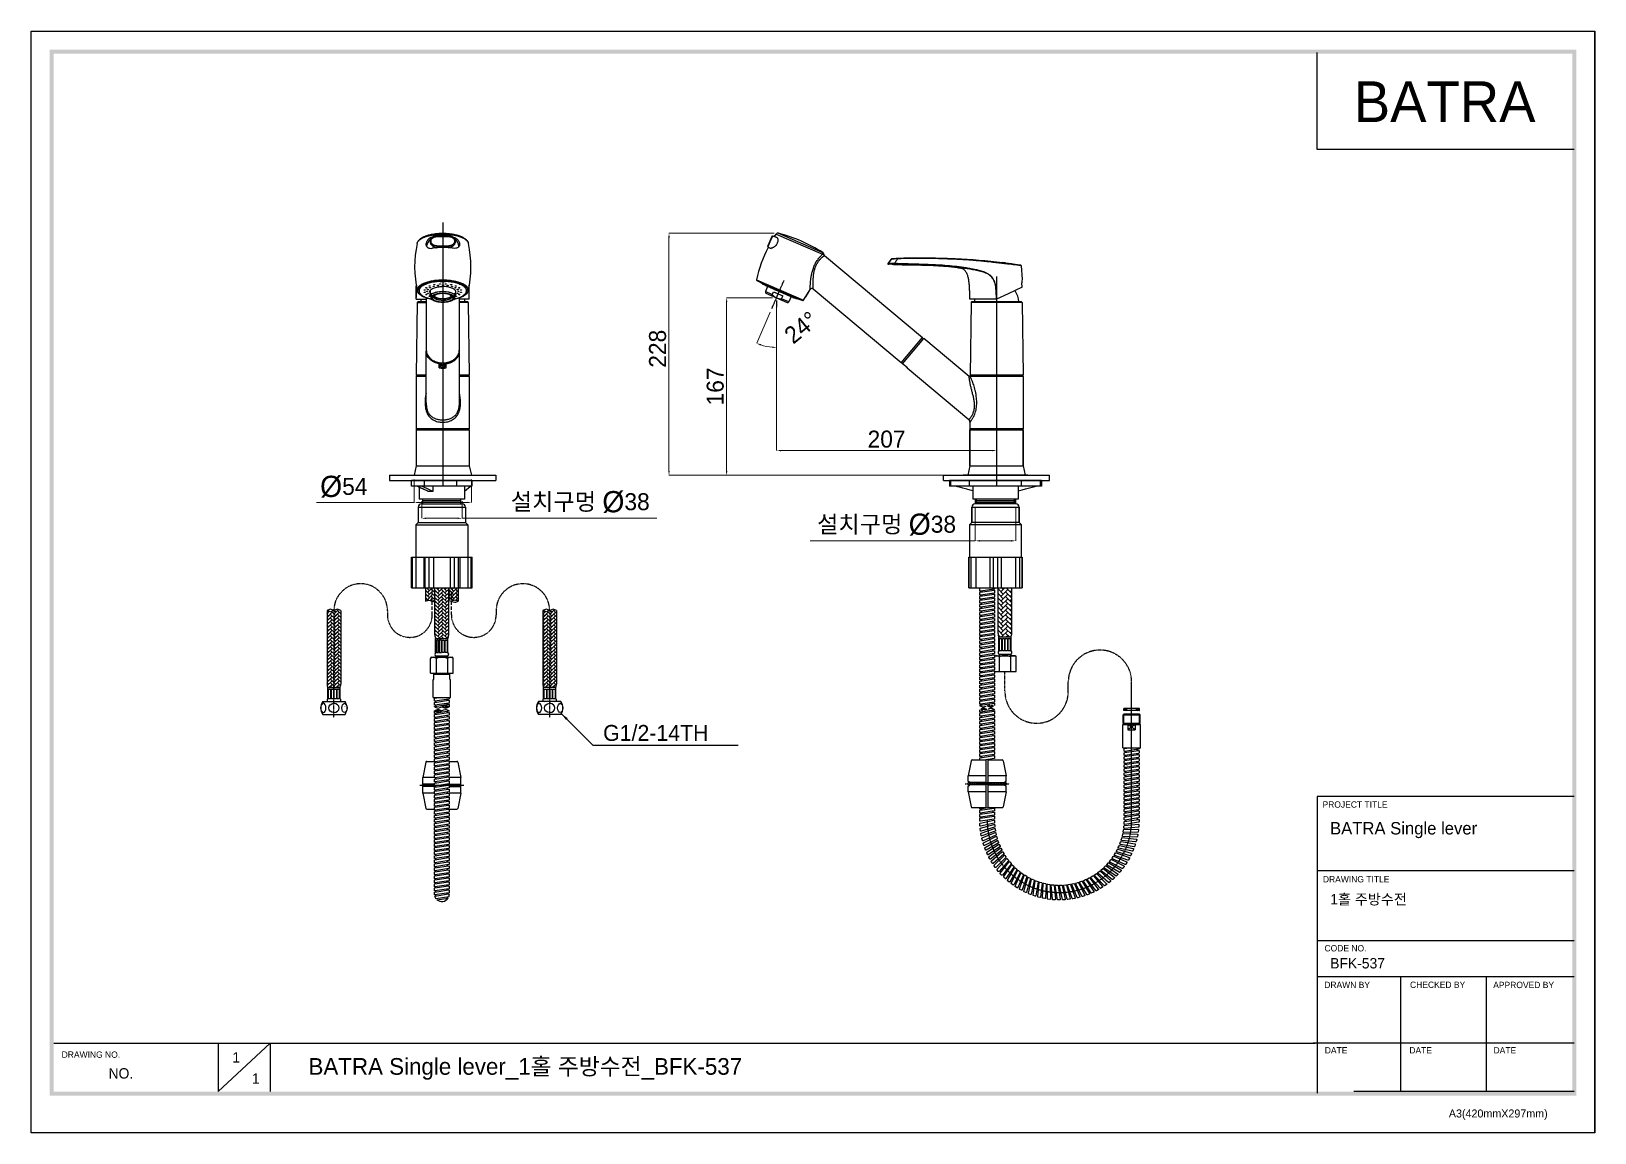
# Model space of a CAD drawing. Header units: millimetres. Extents: x 703 to 2175, y 672 to 1709.
import ezdxf

# ---------------------------------------------------------------- set-up
doc = ezdxf.new("R2010")
doc.units = ezdxf.units.MM
for name, pattern in [('CENTER', [0.6, 0.375, -0.075, 0.075, -0.075]), ('DIVIDE', [31.75, 12.7, -6.35, 0, -6.35, 0, -6.35]), ('HIDDEN2', [4.7625, 3.175, -1.5875])]:
    doc.linetypes.add(name, pattern=pattern)
for name, color, linetype in [('02___PRT_ALL_AXES', 7, 'Continuous'), ('06___PRT_ALL_SURFS', 7, 'Continuous'), ('1', 7, 'Continuous'), ('17', 7, 'Continuous'), ('BODY', 7, 'Continuous'), ('center', 2, 'HIDDEN2')]:
    doc.layers.add(name, color=color, linetype=linetype)
doc.styles.add('Daelim Dimension', font='')
doc.styles.get("Standard").update_dxf_attribs({"font": 'txt.shx', "bigfont": 'whgtxt.shx'})
doc.styles.get('Daelim Dimension').set_extended_font_data('나눔고딕')
doc.dimstyles.new('DEFAULT', dxfattribs={"dimscale": 2, "dimtxt": 2, "dimasz": 2, "dimexe": 0, "dimexo": 2, "dimgap": 1, "dimtad": 1, "dimdec": 1, "dimzin": 9, "dimdsep": 46, "dimtxsty": 'Daelim Dimension', "dimcen": 0.5, "dimclrd": 252, "dimclre": 252, "dimclrt": 3, "dimadec": 1, "dimazin": 0, "dimtfac": 1, "dimtdec": 1, "dimtix": 1, "dimtmove": 0, "dimatfit": 3, "dimfxl": 1, "dimtolj": 1, "dimtzin": 1, "dimlwd": 9, "dimlwe": 9, "dimarcsym": 0})
doc.dimstyles.get("Standard").update_dxf_attribs({"dimtxt": 3.5, "dimasz": 3.5, "dimexe": 0.18, "dimexo": 0.0625, "dimgap": 0.09, "dimtad": 1, "dimdsep": 46, "dimtxsty": 'Standard', "dimcen": 0.09, "dimadec": 0, "dimazin": 0, "dimtol": 1, "dimtp": 0.01, "dimtm": 0.01, "dimtfac": 1, "dimtofl": 0, "dimtmove": 0, "dimatfit": 3, "dimfxl": 1, "dimtolj": 1, "dimarcsym": 0})
pattern_1 = [(45, (-7728.4104, 1197.2386), (3e-16, 3.39411255), [7.2, -2.4]), (135, (-7726.7134, 1198.9357), (3e-16, 3.39411255), [7.2, -2.4])]

msp = doc.modelspace()

# ---------------------------------------------------------------- texts
at = {"color": 5, "ltscale": 40, "style": 'Daelim Dimension'}
for s, height, p in [('PROJECT TITLE', 5.9789, (1918.78, 977.61)), ('DRAWING TITLE', 5.9789, (1919.16, 907.24)), ('CODE NO.', 5.979, (1920.66, 842.26)), ('DRAWN BY', 5.979, (1920.42, 807.79)), ('CHECKED BY', 5.979, (2001.21, 807.9)), ('APPROVED BY', 5.9789, (2079.55, 807.71)), ('DATE', 5.979, (1920.89, 746.17)), ('DATE', 5.979, (2000.57, 746.17)), ('DATE', 5.979, (2079.83, 746.17)), ('DRAWING NO.', 5.9789, (731.32, 742.11)), ('A3(420mmX297mm)', 7.546, (2037.77, 685.91))]:
    msp.add_text(s, height=height, dxfattribs=at).set_placement(p)
at = {"ltscale": 0.5, "insert": (1948.23, 1661.59), "char_height": 38.4, "width": 70.5351, "attachment_point": 1, "style": 'Daelim Dimension'}
msp.add_mtext('BATRA', dxfattribs=at)
at = {"color": 2, "attachment_point": 1, "style": 'Daelim Dimension'}
for s, insert, char_height, width in [('G1/2-14TH', (1241.26, 1055.53), 15, 40.0012), ('{\\f나눔고딕|b0|i0|c129|p50;BATRA Single lever_1홀 주방수전_BFK-537}', (963.81, 741.85), 15.7248, 606.6445)]:
    msp.add_mtext(s, dxfattribs=dict(at, insert=insert, char_height=char_height, width=width))
at = {"attachment_point": 1, "style": 'Daelim Dimension'}
for s, insert, char_height, width in [('BATRA Single lever', (1925.89, 964.11), 11.7204, 188.3727), ('1홀 주방수전 ', (1925.99, 896.27), 9.784, 164.6601), ('BFK-537', (1925.99, 836.02), 9.784, 164.6601), ('1', (892.1, 747.36), 9.78, 13.6551), ('NO.', (775.47, 732.33), 9.784, 61.3805), ('1', (910.46, 727.42), 9.78, 13.6551)]:
    msp.add_mtext(s, dxfattribs=dict(at, insert=insert, char_height=char_height, width=width))

# ---------------------------------------------------------------- blocks, each defined once
blk = doc.blocks.new('*D1')
at = {"color": 5, "lineweight": 9, "transparency": 16777216}
for p, q in [((1400.7, 1457.8), (1357.6, 1457.8)), ((1357.6, 1453.8), (1357.6, 1294.6)), ((1580.8, 1290.6), (1357.6, 1290.6))]:
    blk.add_line(p, q, dxfattribs=at)
at = {"color": 5, "transparency": 16777216}
for points in [[(1356.9, 1453.8), (1358.3, 1453.8), (1357.6, 1457.8)], [(1356.9, 1294.6), (1358.3, 1294.6), (1357.6, 1290.6)]]:
    blk.add_solid(points, dxfattribs=at)
at = {"layer": 'Defpoints', "color": 0, "transparency": 16777216}
for p in [(1404.7, 1457.8), (1357.6, 1290.6), (1584.8, 1290.6)]:
    blk.add_point(p, dxfattribs=at)
at = {"color": 7, "transparency": 16777216, "insert": (1346.9, 1374.3), "char_height": 16, "attachment_point": 5, "rotation": 90, "style": 'Daelim Dimension'}
blk.add_mtext('\\A1;167', dxfattribs=at)
blk = doc.blocks.new('*D2')
at = {"color": 5, "lineweight": 9, "transparency": 16777216}
for p, q in [((1402.4, 1518.5), (1303.3, 1518.5)), ((1303.3, 1514.5), (1303.3, 1294.6)), ((1580.8, 1290.6), (1303.3, 1290.6))]:
    blk.add_line(p, q, dxfattribs=at)
at = {"color": 5, "transparency": 16777216}
for points in [[(1302.6, 1514.5), (1304, 1514.5), (1303.3, 1518.5)], [(1302.6, 1294.6), (1304, 1294.6), (1303.3, 1290.6)]]:
    blk.add_solid(points, dxfattribs=at)
at = {"layer": 'Defpoints', "color": 0, "transparency": 16777216}
for p in [(1406.4, 1518.5), (1303.3, 1290.6), (1584.8, 1290.6)]:
    blk.add_point(p, dxfattribs=at)
at = {"color": 7, "transparency": 16777216, "insert": (1292.6, 1409.8), "char_height": 16, "attachment_point": 5, "rotation": 90, "style": 'Daelim Dimension'}
blk.add_mtext('\\A1;228', dxfattribs=at)
blk = doc.blocks.new('*D3')
at = {"color": 5, "lineweight": 9, "transparency": 16777216}
for p, q in [((1404.7, 1453.8), (1404.7, 1313.9)), ((1408.7, 1313.9), (1607.8, 1313.9)), ((1611.8, 1312.3), (1611.8, 1313.9))]:
    blk.add_line(p, q, dxfattribs=at)
at = {"color": 5, "transparency": 16777216}
for points in [[(1408.7, 1314.6), (1408.7, 1313.2), (1404.7, 1313.9)], [(1607.8, 1314.6), (1607.8, 1313.2), (1611.8, 1313.9)]]:
    blk.add_solid(points, dxfattribs=at)
at = {"layer": 'Defpoints', "color": 0, "transparency": 16777216}
for p in [(1404.7, 1457.8), (1611.8, 1313.9), (1611.8, 1308.3)]:
    blk.add_point(p, dxfattribs=at)
at = {"color": 7, "transparency": 16777216, "insert": (1508.2, 1324.6), "char_height": 16, "attachment_point": 5, "style": 'Daelim Dimension'}
blk.add_mtext('\\A1;207', dxfattribs=at)
blk = doc.blocks.new('*D4')
at = {"color": 5, "lineweight": 9, "transparency": 16777216}
for p, q in [((1063.3, 1286.6), (1063.3, 1265)), ((1117.3, 1286.6), (1117.3, 1265)), ((1063.3, 1265), (971.4, 1265)), ((1113.3, 1265), (1067.3, 1265))]:
    blk.add_line(p, q, dxfattribs=at)
at = {"color": 5, "transparency": 16777216}
for points in [[(1067.3, 1265.7), (1067.3, 1264.4), (1063.3, 1265)], [(1113.3, 1265.7), (1113.3, 1264.4), (1117.3, 1265)]]:
    blk.add_solid(points, dxfattribs=at)
at = {"layer": 'Defpoints', "color": 0, "transparency": 16777216}
for p in [(1063.3, 1290.6), (1117.3, 1290.6), (1117.3, 1265)]:
    blk.add_point(p, dxfattribs=at)
at = {"color": 7, "transparency": 16777216, "insert": (997, 1279.8), "char_height": 16, "attachment_point": 5, "style": 'Daelim Dimension'}
blk.add_mtext('\\A1;{\\H1.25x;\\C256;Ø}54', dxfattribs=at)
blk = doc.blocks.new('*D5')
at = {"color": 5, "lineweight": 9, "transparency": 16777216}
for p, q in [((1398.6, 1444.2), (1385.9, 1414.9)), ((1404.7, 1444.9), (1404.7, 1411))]:
    blk.add_line(p, q, dxfattribs=at)
blk.add_arc((1404.7, 1458), 47, 251.3817, 265.1183, dxfattribs=at)
at = {"color": 5, "transparency": 16777216}
for points in [[(1389.4, 1412.8), (1389.9, 1414.1), (1385.9, 1414.9)], [(1400.7, 1411.8), (1400.6, 1410.5), (1404.7, 1411)]]:
    blk.add_solid(points, dxfattribs=at)
at = {"layer": 'Defpoints', "color": 0, "transparency": 16777216}
for p in [(1411.7, 1474.3), (1400.2, 1447.8), (1404.7, 1455.3), (1404.7, 1448.9), (1392, 1412.8)]:
    blk.add_point(p, dxfattribs=at)
at = {"color": 7, "transparency": 16777216, "insert": (1427.7, 1429.9), "char_height": 16, "attachment_point": 5, "rotation": 39.3105, "style": 'Daelim Dimension'}
blk.add_mtext('\\A1;24°', dxfattribs=at)
blk = doc.blocks.new('*D6')
at = {"color": 5, "lineweight": 9, "transparency": 16777216}
for p, q in [((1070.4, 1266.3), (1070.4, 1250.1)), ((1108.4, 1266.3), (1108.4, 1250.1)), ((1074.4, 1250.1), (1104.4, 1250.1)), ((1108.4, 1250.1), (1291.7, 1250.1))]:
    blk.add_line(p, q, dxfattribs=at)
at = {"color": 5, "transparency": 16777216}
for points in [[(1074.4, 1250.8), (1074.4, 1249.5), (1070.4, 1250.1)], [(1104.4, 1250.8), (1104.4, 1249.5), (1108.4, 1250.1)]]:
    blk.add_solid(points, dxfattribs=at)
at = {"layer": 'Defpoints', "color": 0, "transparency": 16777216}
for p in [(1070.4, 1270.3), (1108.4, 1270.3), (1108.4, 1250.1)]:
    blk.add_point(p, dxfattribs=at)
at = {"color": 7, "transparency": 16777216, "insert": (1219.7, 1264.9), "char_height": 16, "attachment_point": 5, "style": 'Daelim Dimension'}
blk.add_mtext('\\A1;설치구멍 {\\H1.25x;\\C256;Ø}38', dxfattribs=at)
blk = doc.blocks.new('*D7')
at = {"color": 5, "lineweight": 9, "transparency": 16777216}
for p, q in [((1591.8, 1259.6), (1591.8, 1228.9)), ((1629.8, 1259.6), (1629.8, 1228.9)), ((1591.8, 1228.9), (1436.2, 1228.9)), ((1625.8, 1228.9), (1595.8, 1228.9))]:
    blk.add_line(p, q, dxfattribs=at)
at = {"color": 5, "transparency": 16777216}
for points in [[(1595.8, 1229.6), (1595.8, 1228.2), (1591.8, 1228.9)], [(1625.8, 1229.6), (1625.8, 1228.2), (1629.8, 1228.9)]]:
    blk.add_solid(points, dxfattribs=at)
at = {"layer": 'Defpoints', "color": 0, "transparency": 16777216}
for p in [(1591.8, 1263.6), (1629.8, 1263.6), (1629.8, 1228.9)]:
    blk.add_point(p, dxfattribs=at)
at = {"color": 7, "transparency": 16777216, "insert": (1508.2, 1243.7), "char_height": 16, "attachment_point": 5, "style": 'Daelim Dimension'}
blk.add_mtext('\\A1;설치구멍 {\\H1.25x;\\C256;Ø}38', dxfattribs=at)

# ---------------------------------------------------------------- dimensions: what is measured, and where the dimension line sits
at = {"color": 5}
for base, p1, picture, middle in [((1303.3, 1290.59), (1406.38, 1518.54), '*D2', (1303.3, 1409.8)), ((1357.59, 1290.59), (1404.65, 1457.82), '*D1', (1357.59, 1374.27))]:
    dim = msp.add_linear_dim(base=base, p1=p1, p2=(1584.77, 1290.59), angle=90, dimstyle='DEFAULT', override={"dimtxt": 8, "dimdec": 0, "dimclrd": 5, "dimclre": 5, "dimclrt": 7}, dxfattribs=at)
    dim.commit()
    dim.dimension.update_dxf_attribs({"geometry": picture, "text_midpoint": middle, "dimtype": 160})
dim = msp.add_angular_dim_2l(base=(1391.97, 1412.76), line1=((1404.65, 1455.32), (1404.65, 1448.91)), line2=((1400.24, 1447.83), (1411.73, 1474.26)), dimstyle='DEFAULT', override={"dimtxt": 8, "dimclrd": 5, "dimclre": 5, "dimclrt": 7, "dimadec": 0}, dxfattribs=at)
dim.commit()
dim.dimension.update_dxf_attribs({"geometry": '*D5', "text_midpoint": (1434.4, 1421.64), "dimtype": 162})
dim = msp.add_linear_dim(base=(1611.77, 1313.9), p1=(1404.65, 1457.82), p2=(1611.77, 1308.33), dimstyle='DEFAULT', override={"dimtxt": 8, "dimdec": 0, "dimclrd": 5, "dimclre": 5, "dimclrt": 7}, dxfattribs=at)
dim.commit()
dim.dimension.update_dxf_attribs({"geometry": '*D3', "text_midpoint": (1508.21, 1324.57)})
for base, p1, p2, text, picture, middle in [((1117.25, 1265.03), (1063.25, 1290.59), (1117.25, 1290.59), '{\\H1.25x;\\C256;Ø}<>', '*D4', (997.04, 1265.03)), ((1108.41, 1250.12), (1070.41, 1270.33), (1108.41, 1270.33), '설치구멍 {\\H1.25x;\\C256;Ø}<>', '*D6', (1219.73, 1250.12)), ((1629.84, 1228.9), (1591.84, 1263.59), (1629.84, 1263.59), '설치구멍 {\\H1.25x;\\C256;Ø}<>', '*D7', (1508.18, 1228.9))]:
    dim = msp.add_linear_dim(base=base, p1=p1, p2=p2, text=text, dimstyle='DEFAULT', override={"dimtxt": 8, "dimdec": 0, "dimclrd": 5, "dimclre": 5, "dimclrt": 7}, dxfattribs=at)
    dim.commit()
    dim.dimension.update_dxf_attribs({"geometry": picture, "text_midpoint": middle, "dimtype": 160})

# ---------------------------------------------------------------- hatches: boundary and pattern name
h = msp.add_hatch()
h.set_pattern_fill('AR-HBONE', scale=0.03, style=0)
h.set_pattern_definition([(45, (1159.04, 1172.232), (4e-16, 4.310523), [9.144, -3.048]), (135, (1161.195, 1174.3872), (4e-16, 4.310523), [9.144, -3.048])])
h.paths.add_polyline_path([(1613.16, 1141.73, 0.1358343), (1614.09, 1138.39), (1625.24, 1138.39, 0.1358343), (1626.16, 1141.73), (1626.16, 1184.59), (1613.16, 1184.59)])
at = {"layer": '1'}
h = msp.add_hatch(dxfattribs=at)
h.set_pattern_fill('AR-HBONE', scale=0.6, style=0)
h.set_pattern_definition(pattern_1)
edge = h.paths.add_edge_path()
edge.add_spline(control_points=[(987.72, 1163.28), (986.64, 1162.73), (984.47, 1161.61), (982.31, 1162.73), (981.22, 1163.28)], knot_values=[6.8714286, 6.8714286, 6.8714286, 6.8714286, 10.3071429, 13.7428571, 13.7428571, 13.7428571, 13.7428571], degree=3, periodic=0)
edge.add_line((981.22, 1163.28), (981.22, 1093.99))
edge.add_arc((987.72, 1093.99), 6.5, 180, 210.94155)
edge.add_line((982.15, 1090.65), (987.72, 1090.65))
edge.add_line((987.72, 1090.65), (987.72, 1117.46))
edge.add_line((987.72, 1117.46), (987.72, 1163.28))
edge = h.paths.add_edge_path()
edge.add_spline(control_points=[(994.22, 1163.28), (993.14, 1163.84), (990.97, 1164.96), (988.81, 1163.84), (987.72, 1163.28)], knot_values=[0, 0, 0, 0, 3.4357143, 6.8714286, 6.8714286, 6.8714286, 6.8714286], degree=3, periodic=0)
edge.add_line((987.72, 1163.28), (987.72, 1117.46))
edge.add_line((987.72, 1117.46), (987.72, 1090.65))
edge.add_line((987.72, 1090.65), (993.3, 1090.65))
edge.add_arc((987.72, 1093.99), 6.5, 329.05845, 360)
edge.add_line((994.22, 1093.99), (994.22, 1163.28))
h = msp.add_hatch(dxfattribs=at)
h.set_pattern_fill('AR-HBONE', scale=0.6, style=0)
h.set_pattern_definition(pattern_1)
edge = h.paths.add_edge_path()
edge.add_spline(control_points=[(1197.42, 1163.28), (1196.34, 1163.84), (1194.17, 1164.96), (1192.01, 1163.84), (1190.92, 1163.28)], knot_values=[0, 0, 0, 0, 3.4357143, 6.8714286, 6.8714286, 6.8714286, 6.8714286], degree=3, periodic=0)
edge.add_line((1190.92, 1163.28), (1190.92, 1117.46))
edge.add_line((1190.92, 1117.46), (1190.92, 1090.65))
edge.add_line((1190.92, 1090.65), (1196.5, 1090.65))
edge.add_arc((1190.92, 1093.99), 6.5, 329.05845, 360)
edge.add_line((1197.42, 1093.99), (1197.42, 1163.28))
edge = h.paths.add_edge_path()
edge.add_arc((1190.92, 1093.99), 6.5, 180, 210.94155)
edge.add_line((1185.35, 1090.65), (1190.92, 1090.65))
edge.add_line((1190.92, 1090.65), (1190.92, 1117.46))
edge.add_line((1190.92, 1117.46), (1190.92, 1163.28))
edge.add_spline(control_points=[(1190.92, 1163.28), (1189.84, 1162.73), (1187.67, 1161.61), (1185.51, 1162.73), (1184.42, 1163.28)], knot_values=[6.8714286, 6.8714286, 6.8714286, 6.8714286, 10.3071429, 13.7428571, 13.7428571, 13.7428571, 13.7428571], degree=3, periodic=0)
edge.add_line((1184.42, 1163.28), (1184.42, 1093.99))
h = msp.add_hatch(dxfattribs=at)
h.set_pattern_fill('ANSI37', scale=10, style=0)
h.set_pattern_definition([(45, (-19654.8384, 1855.3672), (-0.88388348, 0.88388348), []), (135, (-19654.8384, 1855.3672), (-0.88388348, -0.88388348), [])])
h.paths.add_polyline_path([(1743.51, 1071.02), (1743.51, 1069.02), (1746.26, 1069.02), (1746.26, 1071.02)])
h.paths.add_polyline_path([(1731.76, 1071.02), (1731.76, 1069.02), (1734.51, 1069.02), (1734.51, 1071.02)])

# ---------------------------------------------------------------- linework, layer by layer
at = {"color": 5, "ltscale": 0.5}
for p, q in [((1913.65, 1597.46), (1913.65, 1688.66)), ((1913.65, 988.15), (1913.65, 708.8))]:
    msp.add_line(p, q, dxfattribs=at)
at = {"color": 5, "ltscale": 40}
for p, q in [((2155.79, 1597.46), (1913.65, 1597.46)), ((2155.79, 988.15), (1913.65, 988.15)), ((2155.79, 918.16), (1913.65, 918.16)), ((2155.79, 918.16), (1913.65, 918.16)), ((2155.79, 852.32), (1913.65, 852.32)), ((2155.79, 852.32), (1913.65, 852.32)), ((2155.79, 818.36), (1913.65, 818.36)), ((2155.79, 818.36), (1913.65, 818.36)), ((1992.3, 818.36), (1992.3, 710.27)), ((2073.02, 818.36), (2073.02, 710.27)), ((878.82, 755.92), (878.82, 710.27)), ((878.82, 755.92), (878.82, 710.27)), ((927.68, 755.92), (878.82, 710.27)), ((927.68, 755.92), (878.82, 710.27)), ((927.68, 755.92), (927.68, 710.27)), ((927.68, 755.92), (927.68, 710.27)), ((2155.79, 755.92), (1909.82, 755.92)), ((2155.79, 755.92), (1915.54, 755.92)), ((2155.79, 710.27), (1948.28, 710.27))]:
    msp.add_line(p, q, dxfattribs=at)
at = {"color": 1, "linetype": 'CENTER'}
for p, q in [((1090.25, 1528.6), (1090.25, 1280.59)), ((1400.24, 1447.83), (1411.73, 1474.26)), ((1611.77, 1477.76), (1611.77, 1280.59))]:
    msp.add_line(p, q, dxfattribs=at)
at = {"color": 7, "linetype": 'Continuous'}
for p, q in [((1402.77, 1515.56), (1404.23, 1517.73)), ((1404.23, 1517.73), (1448, 1498.7)), ((1406.38, 1518.54), (1447.17, 1500.8)), ((1080.2, 1514.57), (1080.2, 1514.56)), ((1080.35, 1514.74), (1080.35, 1514.67)), ((1084.61, 1515.99), (1084.61, 1515.38)), ((1095.89, 1515.99), (1084.61, 1515.99)), ((1084.61, 1515.38), (1095.89, 1515.38)), ((1084.61, 1506.71), (1084.61, 1505.38)), ((1084.61, 1506.71), (1095.89, 1506.71)), ((1084.61, 1505.38), (1095.89, 1505.38)), ((1095.89, 1515.38), (1095.89, 1515.99)), ((1095.89, 1506.71), (1095.89, 1505.38)), ((1100.15, 1514.67), (1100.15, 1514.74)), ((1100.31, 1514.57), (1100.3, 1514.57)), ((1400.07, 1515.38), (1396.3, 1506.71)), ((1398.43, 1504.37), (1396.65, 1505.14)), ((1396.83, 1505.38), (1399.39, 1504.32)), ((1405.3, 1514.12), (1401.41, 1515.9)), ((1402.77, 1515.56), (1404.66, 1514.74)), ((1449.69, 1497.64), (1541.95, 1420.23)), ((1512.63, 1494.22), (1509.4, 1490.18)), ((1509.69, 1490.19), (1509.4, 1490.18)), ((1509.85, 1490.19), (1509.69, 1490.19)), ((1510.23, 1489.38), (1509.78, 1489.37)), ((1509.78, 1489.37), (1510.23, 1489.36)), ((1513.04, 1494.22), (1512.63, 1494.22)), ((1513.4, 1494.4), (1512.99, 1494.41)), ((1514.7, 1489.2), (1515.25, 1489.18)), ((1515.25, 1489.18), (1515.59, 1489.17)), ((1518.97, 1494.75), (1518.7, 1494.74)), ((1634.7, 1488.46), (1628.51, 1489.2)), ((1635.11, 1487.99), (1628.79, 1488.75)), ((1087.8, 1473.38), (1087.8, 1472.7)), ((1092.7, 1472.7), (1092.7, 1473.58)), ((1385.72, 1474.67), (1429.89, 1455.47)), ((1386.01, 1474.11), (1429.28, 1455.3)), ((1387.15, 1473.29), (1387.19, 1473.38)), ((1427.9, 1455.57), (1387.15, 1473.29)), ((1388.21, 1472.7), (1387.15, 1473.29)), ((1387.19, 1473.38), (1387.45, 1473.48)), ((1387.19, 1473.38), (1427.94, 1455.66)), ((1388.08, 1472.75), (1388.09, 1472.77)), ((1393.26, 1469.87), (1388.08, 1472.75)), ((1388.08, 1472.75), (1388.21, 1472.7)), ((1073.11, 1464.85), (1073.11, 1465.26)), ((1073.11, 1462.7), (1073.11, 1463.09)), ((1074.79, 1466.9), (1074.79, 1467.34)), ((1074.79, 1460.66), (1074.79, 1461.01)), ((1075.5, 1463.54), (1075.5, 1463.94)), ((1076.22, 1465.35), (1076.22, 1465.77)), ((1076.22, 1461.74), (1076.22, 1462.11)), ((1077.98, 1468.64), (1077.98, 1469.1)), ((1077.98, 1458.92), (1077.98, 1459.25)), ((1078.25, 1464.35), (1078.25, 1460.65)), ((1078.25, 1459.21), (1078.25, 1458.74)), ((1078.32, 1466.97), (1078.32, 1467.42)), ((1079.25, 1462.26), (1079.25, 1457.81)), ((1081.25, 1459.2), (1081.25, 1459.55)), ((1081.58, 1468.26), (1081.58, 1468.74)), ((1082.24, 1459.87), (1082.24, 1459.88)), ((1082.37, 1469.9), (1082.37, 1470.38)), ((1085.69, 1469.09), (1085.69, 1469.58)), ((1087.54, 1470.56), (1087.54, 1471.05)), ((1090.83, 1462.2), (1089.67, 1462.2)), ((1092.97, 1470.56), (1092.97, 1471.05)), ((1094.81, 1469.09), (1094.81, 1469.58)), ((1098.13, 1469.9), (1098.13, 1470.38)), ((1098.26, 1459.88), (1098.26, 1459.87)), ((1098.92, 1468.26), (1098.92, 1468.74)), ((1099.25, 1459.2), (1099.25, 1459.55)), ((1101.25, 1462.26), (1101.25, 1457.9)), ((1102.18, 1466.97), (1102.18, 1467.42)), ((1102.25, 1464.35), (1102.25, 1460.65)), ((1102.52, 1468.64), (1102.52, 1469.1)), ((1102.52, 1458.92), (1102.52, 1459.25)), ((1104.28, 1465.35), (1104.28, 1465.77)), ((1104.28, 1461.74), (1104.28, 1462.11)), ((1105, 1463.54), (1105, 1463.94)), ((1105.71, 1466.9), (1105.71, 1467.34)), ((1105.71, 1460.66), (1105.71, 1461.01)), ((1107.39, 1464.85), (1107.39, 1465.26)), ((1107.39, 1462.7), (1107.39, 1463.09)), ((1393.26, 1469.87), (1393.28, 1469.85)), ((1393.89, 1469.52), (1394.04, 1469.43)), ((1394.04, 1469.43), (1394.11, 1469.39)), ((1396.12, 1468.3), (1394.05, 1463.53)), ((1400.64, 1460.66), (1394.05, 1463.53)), ((1394.11, 1469.39), (1394.14, 1469.38)), ((1395.94, 1468.38), (1394.14, 1469.38)), ((1394.56, 1462.21), (1414.74, 1453.44)), ((1418.31, 1458.65), (1395.94, 1468.38)), ((1400.24, 1459.74), (1401.84, 1463.41)), ((1401.84, 1463.41), (1410.55, 1459.62)), ((1408.95, 1455.95), (1410.55, 1459.62)), ((1418.22, 1458.93), (1416.06, 1453.96)), ((1420.27, 1458.01), (1418.31, 1458.65)), ((1420.27, 1458.01), (1420.3, 1458)), ((1420.3, 1458), (1420.51, 1457.94)), ((1420.97, 1457.79), (1421.2, 1457.71)), ((1429.89, 1455.47), (1436.17, 1465.43)), ((1522.02, 1396.48), (1439.19, 1465.98)), ((1635.96, 1467.67), (1622.77, 1461.52)), ((1635.96, 1467.67), (1635.73, 1471.89)), ((1065.25, 1456.39), (1074.75, 1456.39)), ((1074.75, 1457.58), (1074.75, 1408.35)), ((1079.37, 1456.64), (1079.44, 1456.63)), ((1079.44, 1456.63), (1079.49, 1456.62)), ((1088.53, 1453.49), (1091.97, 1453.49)), ((1101.01, 1456.62), (1101.07, 1456.63)), ((1101.07, 1456.63), (1101.13, 1456.64)), ((1105.75, 1457.58), (1105.75, 1408.35)), ((1115.25, 1456.39), (1105.75, 1456.39)), ((1416.06, 1453.96), (1409.35, 1456.87)), ((1421.2, 1457.71), (1421.23, 1457.7)), ((1426.87, 1455.89), (1421.23, 1457.7)), ((1426.74, 1455.94), (1426.87, 1455.89)), ((1427.9, 1455.57), (1426.74, 1455.94)), ((1426.87, 1455.89), (1426.88, 1455.9)), ((1427.83, 1455.92), (1427.94, 1455.66)), ((1427.94, 1455.66), (1427.9, 1455.57)), ((1611.77, 1456.39), (1586.77, 1456.39)), ((1587.76, 1453.4), (1586.79, 1384.8)), ((1635.77, 1453.4), (1636.75, 1384.8)), ((1522.02, 1396.48), (1541.95, 1420.23)), ((1523.28, 1395.64), (1543.21, 1419.39)), ((1541.89, 1420.15), (1543.03, 1419.19)), ((1585.95, 1383.54), (1543.21, 1419.39)), ((1074.58, 1407.36), (1074.58, 1407.39)), ((1105.92, 1407.36), (1105.92, 1407.39)), ((1074.58, 1384.8), (1065.27, 1384.8)), ((1065.75, 1384.29), (1074.58, 1384.29)), ((1087, 1391.79), (1087, 1395.85)), ((1087.05, 1392.06), (1087.05, 1395.85)), ((1088.25, 1396.63), (1088.25, 1392.67)), ((1088.35, 1396.62), (1088.35, 1395.31)), ((1088.8, 1396.59), (1088.8, 1394.93)), ((1089.43, 1394.3), (1089.58, 1394.28)), ((1090.92, 1394.28), (1091.06, 1394.3)), ((1091.71, 1394.93), (1091.71, 1396.59)), ((1092.15, 1395.31), (1092.15, 1396.62)), ((1092.25, 1392.67), (1092.25, 1396.63)), ((1093.45, 1392.06), (1093.45, 1395.85)), ((1093.5, 1391.79), (1093.5, 1395.85)), ((1115.23, 1384.8), (1105.92, 1384.8)), ((1114.75, 1384.29), (1105.92, 1384.29)), ((1523.32, 1395.69), (1522.17, 1396.66)), ((1527.88, 1391.79), (1523.28, 1395.64)), ((1526.84, 1392.57), (1526.88, 1392.62)), ((1527.76, 1391.8), (1526.84, 1392.57)), ((1527.66, 1391.53), (1527.88, 1391.79)), ((1585.7, 1342.83), (1527.66, 1391.53)), ((1527.76, 1391.8), (1527.8, 1391.85)), ((1636.75, 1384.8), (1586.79, 1384.8)), ((1587.26, 1384.29), (1587.06, 1384.25)), ((1636.27, 1384.29), (1587.26, 1384.29)), ((1074.58, 1383.79), (1065.25, 1383.79)), ((1115.25, 1383.79), (1105.92, 1383.79)), ((1586.75, 1383.79), (1586.66, 1383.61)), ((1586.76, 1383.85), (1586.75, 1383.79)), ((1636.77, 1383.79), (1586.84, 1383.79)), ((1636.77, 1383.79), (1636.77, 1334.29)), ((1074.58, 1358.92), (1074.58, 1358.91)), ((1105.92, 1358.91), (1105.92, 1358.92)), ((1586.77, 1340.53), (1586.77, 1334.29)), ((1115.25, 1334.29), (1065.25, 1334.29)), ((1065.25, 1333.29), (1115.25, 1333.29)), ((1065.75, 1333.79), (1114.75, 1333.79)), ((1636.77, 1334.29), (1586.77, 1334.29)), ((1586.77, 1333.29), (1636.77, 1333.29)), ((1586.77, 1299.65), (1586.77, 1333.29)), ((1636.27, 1333.79), (1587.27, 1333.79)), ((1636.77, 1299.65), (1636.77, 1333.29)), ((1060.92, 1280.39), (1060.92, 1285.59)), ((1072.92, 1280.39), (1072.92, 1285.59)), ((1103.52, 1280.39), (1103.52, 1285.59)), ((1561.72, 1285.59), (1561.72, 1290.59)), ((1654.17, 1285.59), (1567.51, 1285.59)), ((1567.51, 1285.59), (1567.51, 1280.39)), ((1568.58, 1280.39), (1568.58, 1285.59)), ((1586.25, 1280.39), (1586.25, 1285.59)), ((1635.44, 1280.39), (1635.44, 1285.59)), ((1653.1, 1280.39), (1653.1, 1285.59)), ((1654.17, 1285.59), (1654.17, 1280.39)), ((1661.81, 1285.59), (1661.81, 1290.59)), ((1080.86, 1275.39), (1076.53, 1275.39)), ((1080.86, 1280.39), (1080.86, 1275.39)), ((1110.58, 1280.39), (1110.58, 1275.39)), ((1110.72, 1275.39), (1110.58, 1275.39)), ((1654.17, 1280.39), (1567.51, 1280.39)), ((1589.44, 1280.39), (1589.44, 1268.09)), ((1632.24, 1280.39), (1632.24, 1268.09)), ((1067.07, 1260.59), (1111.57, 1260.59)), ((1588.59, 1260.59), (1633.09, 1260.59)), ((1588.59, 1246.09), (1588.59, 1260.59)), ((1633.09, 1246.09), (1633.09, 1260.59)), ((1060.82, 1184.59), (1060.82, 1213.59)), ((1060.82, 1213.59), (1117.82, 1213.59)), ((1061.67, 1184.59), (1061.67, 1213.59)), ((1064.73, 1213.59), (1064.73, 1184.59)), ((1072.49, 1213.59), (1072.49, 1184.59)), ((1073.7, 1184.59), (1073.7, 1213.59)), ((1077.31, 1184.59), (1077.31, 1213.59)), ((1081.58, 1213.59), (1081.58, 1184.59)), ((1097.08, 1213.59), (1097.08, 1184.59)), ((1101.35, 1184.59), (1101.35, 1213.59)), ((1104.97, 1184.59), (1104.97, 1213.59)), ((1106.18, 1213.59), (1106.18, 1184.59)), ((1113.92, 1213.59), (1113.92, 1184.59)), ((1116.98, 1184.59), (1116.98, 1213.59)), ((1117.82, 1184.59), (1117.82, 1213.59)), ((1585.69, 1213.59), (1635.99, 1213.59)), ((1585.76, 1184.59), (1585.76, 1213.59)), ((1587.94, 1184.59), (1587.94, 1213.59)), ((1592.17, 1213.59), (1592.17, 1184.59)), ((1605.6, 1213.59), (1605.6, 1184.59)), ((1608.76, 1184.59), (1608.76, 1213.59)), ((1612.94, 1184.59), (1612.94, 1213.59)), ((1616.1, 1213.59), (1616.1, 1184.59)), ((1629.52, 1213.59), (1629.52, 1184.59)), ((1633.75, 1184.59), (1633.75, 1213.59)), ((1635.93, 1184.59), (1635.93, 1213.59)), ((1060.82, 1184.59), (1117.82, 1184.59)), ((1585.69, 1184.59), (1635.99, 1184.59))]:
    msp.add_line(p, q, dxfattribs=at)
at = {"color": 1}
msp.add_line((1404.65, 1455.32), (1404.65, 1448.91), dxfattribs=at)
for p, q in [((1040.21, 1290.59), (1140.29, 1290.59)), ((1040.21, 1285.59), (1140.29, 1285.59)), ((1058.82, 1290.59), (1119.82, 1290.59)), ((1117.72, 1285.59), (1060.92, 1285.59)), ((1063.12, 1285.59), (1115.52, 1285.59)), ((1117.72, 1285.59), (1117.72, 1280.39)), ((1561.72, 1290.59), (1661.81, 1290.59)), ((1561.72, 1285.59), (1661.81, 1285.59)), ((1580.34, 1290.59), (1641.34, 1290.59)), ((1117.72, 1280.39), (1060.92, 1280.39)), ((1071.52, 1263.59), (1071.52, 1268.09)), ((1107.12, 1263.59), (1107.12, 1268.09)), ((1116.72, 1280.39), (1110.72, 1275.39)), ((1591.84, 1263.59), (1591.84, 1268.09)), ((1593.04, 1263.59), (1593.04, 1268.09)), ((1628.64, 1263.59), (1628.64, 1268.09)), ((1629.84, 1263.59), (1629.84, 1268.09)), ((1070.07, 1263.59), (1108.57, 1263.59))]:
    msp.add_line(p, q)
at = {"color": 5}
msp.add_line((723.93, 755.92), (1911.76, 755.92), dxfattribs=at)
at = {"color": 2}
msp.add_lwpolyline([(702.69, 1708.72), (2175.15, 1708.72), (2175.15, 671.55), (702.69, 671.55)], close=True, dxfattribs=at)
at = {"ltscale": 0.5}
msp.add_lwpolyline([(702.69, 1708.72), (2175.15, 1708.72), (2175.15, 671.55), (702.69, 671.55)], close=True, dxfattribs=at)
at = {"color": 2}
msp.add_lwpolyline([(2175.15, 671.55), (2175.15, 1708.72)], dxfattribs=at)
at = {"color": 7, "linetype": 'Continuous'}
for points in [[(1080.2, 1514.57), (1079.72, 1514.18), (1078.23, 1512.79), (1077.02, 1511.33), (1076.08, 1509.8), (1075.41, 1508.21), (1075.02, 1506.59), (1074.99, 1506.14)], [(1084.61, 1515.99), (1083.56, 1515.92), (1082.51, 1515.7), (1081.55, 1515.36), (1080.68, 1514.91), (1080.2, 1514.56)], [(1100.31, 1514.57), (1099.82, 1514.9), (1098.96, 1515.36), (1098, 1515.7), (1096.95, 1515.92), (1095.89, 1515.99)], [(1105.51, 1506.16), (1105.48, 1506.59), (1105.09, 1508.21), (1104.42, 1509.8), (1103.48, 1511.33), (1102.27, 1512.79), (1100.78, 1514.18), (1100.3, 1514.57)], [(1065.36, 1469.6), (1065.33, 1467.95), (1065.29, 1464.31), (1065.27, 1460.37), (1065.26, 1458.16)], [(1088.35, 1395.31), (1088.38, 1395.1), (1088.51, 1394.81), (1088.75, 1394.57)], [(1088.75, 1394.57), (1089.06, 1394.39), (1089.43, 1394.3)], [(1091.06, 1394.3), (1091.42, 1394.39), (1091.74, 1394.56)], [(1091.74, 1394.56), (1091.98, 1394.81), (1092.12, 1395.09), (1092.15, 1395.31)], [(1587.06, 1384.25), (1586.89, 1384.13), (1586.79, 1383.95), (1586.76, 1383.85)], [(1586.66, 1383.61), (1586.51, 1383.48), (1586.3, 1383.42), (1586.09, 1383.45), (1585.95, 1383.54)]]:
    msp.add_lwpolyline(points, dxfattribs=at)
for centre, radius, start, end in [((1090.25, 1456.86), 60.87, 89.99999, 90.32862), ((1502.67, 1449.9), 119.55, 145.43045, 146.68445), ((1405.88, 1516.6), 2, 75.47685, 145.43045), ((1370.02, 1378.17), 145, 57.42694, 75.47685), ((1168.36, 1487.01), 104.6, 167.93089, 192.58377), ((1081.47, 1508.33), 6.5, 99.87505, 101.59158), ((1088.92, 1465.53), 49.95, 99.73642, 99.87212), ((1091.59, 1465.53), 49.95, 80.12788, 80.26338), ((1099.04, 1508.33), 6.5, 78.4071, 80.12495), ((1012.15, 1487.01), 104.6, 347.41623, 12.06911), ((1502.67, 1449.9), 119.55, 152.48047, 168.04248), ((1397.22, 1506.31), 1, 156.5, 247.5), ((1400.99, 1514.99), 1, 65.50003, 156.5), ((1447, 1498.68), 2, 7.17687, 57.43031), ((1450.97, 1499.18), 2, 187.18028, 230.0022), ((1509.79, 1489.87), 0.5, 141.34019, 268.64458), ((1504.75, 1280.24), 209.19, 88.24389, 88.50132), ((1499.27, 1112.53), 376.99, 87.65314, 88.19106), ((1513.02, 1493.91), 0.5, 93.95252, 141.34019), ((1532.59, 1208.45), 286.63, 92.7776, 93.9223), ((1634.61, 1487.97), 0.5, 2.99999, 79.94847), ((1090.25, 1419.62), 53.65, 89.99811, 92.62083), ((1090.25, 1420.06), 52.69, 89.99506, 92.65994), ((1090.25, 1419.62), 53.65, 87.37903, 90.00185), ((1090.25, 1419.91), 52.84, 87.34383, 90.00117), ((1386.21, 1474.57), 0.5, 168.04248, 246.5), ((1571.71, 1474.86), 13.35, 47.72598, 51.40347), ((1659.2, 1473.14), 23.5, 175.11002, 183.04057), ((1071.45, 1464.43), 3.55, 178.55893, 179.9998), ((1077.01, 1459.96), 10.82, 126.85805, 129.35118), ((1080.05, 1460.65), 1.79, 116.27747, 243.72253), ((1090.25, 1436.34), 27.22, 76.78026, 103.21974), ((1100.46, 1460.65), 1.79, 296.27747, 63.72253), ((1103.62, 1460.11), 10.62, 50.62532, 53.16545), ((1109.05, 1464.43), 3.55, 0.0002, 1.44107), ((1317.15, 1332.23), 157.28, 60.79604, 61.04798), ((1394.96, 1463.13), 1, 156.5, 246.5), ((1409.3, 1468.65), 11.78, 222.72268, 270.27732), ((1374.52, 1314.52), 150.61, 72.03701, 72.22015), ((1332.01, 1524.11), 119.55, 324.95752, 330.60473), ((1437.91, 1464.45), 2, 50.00112, 150.60533), ((1088.44, 1500.13), 44.7, 258.28261, 258.93434), ((1090.28, 1476.28), 20.97, 269.92496, 276.68305), ((1092.06, 1500.13), 44.71, 281.06662, 281.71822), ((1415.14, 1454.36), 1, 246.5, 336.5), ((1429.48, 1455.75), 0.5, 246.5, 324.95752), ((1083.8, 1407.39), 9.22, 173.92344, 179.99045), ((1083.88, 1407.38), 9.3, 171.86083, 173.92624), ((1083.87, 1408.35), 9.12, 180.00805, 186.08186), ((1096.63, 1408.35), 9.12, 353.91819, 359.99197), ((1096.62, 1407.38), 9.3, 6.07377, 8.13917), ((1096.7, 1407.39), 9.22, 0.00955, 6.07657), ((1065.75, 1383.79), 0.5, 90, 180), ((1065.77, 1384.79), 0.5, 179.18696, 270), ((1090.18, 1415.08), 19.49, 260.60583, 260.75728), ((1090.24, 1411.78), 20.25, 260.79121, 270.02665), ((1090.24, 1411.69), 19.9, 260.77175, 270.02721), ((1090.25, 1416.67), 20.19, 264.2828, 269.99878), ((1090.23, 1410.4), 14.98, 262.41452, 262.79879), ((1090.25, 1412.63), 20.06, 264.27884, 270.00153), ((1090.25, 1411.75), 17.36, 267.77025, 272.22975), ((1090.25, 1411.48), 17.21, 267.77025, 272.22976), ((1090.25, 1416.67), 20.19, 270.00116, 275.71686), ((1090.25, 1412.63), 20.06, 269.99847, 275.72116), ((1090.25, 1411.78), 19.99, 269.99363, 279.20741), ((1090.25, 1411.87), 20.34, 269.99406, 279.18809), ((1090.27, 1410.4), 14.98, 277.20121, 277.58548), ((1090.32, 1415.08), 19.49, 279.24272, 279.39417), ((1114.73, 1384.79), 0.5, 270, 0.81304), ((1114.75, 1383.79), 0.5, 0, 90), ((1587.29, 1384.79), 0.5, 179.18696, 270), ((1587.34, 1383.79), 0.499, 99.29278, 180.06952), ((1587.34, 1383.79), 0.501, 96.12057, 99.26207), ((1587.34, 1383.8), 0.493, 90.01687, 96.13085), ((1636.25, 1384.79), 0.5, 270, 0.81304), ((1636.27, 1383.79), 0.5, 0, 90), ((1583.77, 1340.53), 3, 360, 50.00001), ((1566.19, 1358.03), 26.95, 332.99441, 333.2632), ((1065.75, 1334.29), 0.5, 180, 270), ((1065.75, 1333.29), 0.5, 90, 180), ((1114.75, 1334.29), 0.5, 270, 0), ((1114.75, 1333.29), 0.5, 0, 90), ((1587.27, 1334.29), 0.5, 180, 270), ((1587.27, 1333.29), 0.5, 90, 180), ((1636.27, 1334.29), 0.5, 270, 0), ((1636.27, 1333.29), 0.5, 0, 90), ((1070.07, 1260.59), 3, 90, 180), ((1108.57, 1260.59), 3, 0, 90), ((1591.59, 1260.59), 3, 90, 180), ((1630.09, 1260.59), 3, 0, 90)]:
    msp.add_arc(centre, radius, start, end, dxfattribs=at)
for points, knots in [([(1066.06, 1508.88), (1066.15, 1509.28), (1066.41, 1510.07), (1067.03, 1511.17), (1067.85, 1512.18), (1069.2, 1513.45), (1071.34, 1514.84), (1074.37, 1516.17), (1077.88, 1517.24), (1081.77, 1518.02), (1085.94, 1518.49), (1090.25, 1518.65), (1094.56, 1518.49), (1098.73, 1518.02), (1102.63, 1517.24), (1106.13, 1516.17), (1109.16, 1514.84), (1111.3, 1513.45), (1112.65, 1512.18), (1113.47, 1511.17), (1114.09, 1510.07), (1114.35, 1509.28), (1114.44, 1508.88)], [0, 0, 0, 0, 0.0223973, 0.0449825, 0.0683192, 0.0927211, 0.1457145, 0.2055296, 0.2721519, 0.3445875, 0.4212064, 0.5000047, 0.5788027, 0.6554209, 0.7278554, 0.7944764, 0.8542898, 0.9072822, 0.9316802, 0.9550175, 0.9776076, 1, 1, 1, 1]), ([(1066.06, 1508.88), (1066.13, 1509.18), (1066.34, 1509.8), (1066.84, 1510.67), (1067.55, 1511.52), (1068.8, 1512.66), (1070.84, 1513.96), (1073.82, 1515.25), (1077.33, 1516.31), (1081.27, 1517.11), (1085.51, 1517.6), (1088.42, 1517.73), (1089.9, 1517.73)], [0, 0, 0, 0, 0.034774, 0.0721382, 0.1130289, 0.158064, 0.2615876, 0.3832884, 0.5214242, 0.6729449, 0.8339396, 1, 1, 1, 1]), ([(1090.25, 1517.73), (1091.75, 1517.73), (1094.69, 1517.63), (1098.99, 1517.14), (1102.98, 1516.36), (1106.55, 1515.3), (1109.58, 1514), (1111.66, 1512.69), (1112.93, 1511.54), (1113.65, 1510.69), (1114.16, 1509.8), (1114.37, 1509.18), (1114.44, 1508.88)], [0, 0, 0, 0, 0.1657059, 0.3266304, 0.4782696, 0.6166128, 0.7385147, 0.8421497, 0.8871872, 0.9280404, 0.9653289, 1, 1, 1, 1]), ([(1080.16, 1514.7), (1079.41, 1514.55), (1077.92, 1513.96), (1076.37, 1512.7), (1075.38, 1511.44), (1074.64, 1510.09), (1074.35, 1508.95), (1074.35, 1508.21)], [0, 0, 0, 0, 0.247664, 0.5043316, 0.6344672, 0.7629108, 1, 1, 1, 1]), ([(1074.35, 1508.21), (1074.35, 1507.86), (1074.43, 1507.19), (1074.81, 1506.28), (1075.4, 1505.53), (1076.17, 1504.96), (1077.07, 1504.55), (1078.47, 1504.22), (1079.6, 1504.24), (1080.35, 1504.37)], [0, 0, 0, 0, 0.1275601, 0.2454643, 0.3590488, 0.4736803, 0.5933415, 0.7204952, 1, 1, 1, 1]), ([(1080.2, 1514.56), (1079.98, 1514.39), (1079.56, 1514.02), (1079.04, 1513.37), (1078.64, 1512.65), (1078.37, 1511.87), (1078.25, 1511.06), (1078.28, 1510.24), (1078.46, 1509.44), (1078.79, 1508.67), (1079.24, 1507.95), (1079.8, 1507.3), (1080.47, 1506.74), (1081.21, 1506.27), (1082.01, 1505.9), (1082.85, 1505.62), (1083.72, 1505.44), (1084.31, 1505.39), (1084.61, 1505.38)], [0, 0, 0, 0, 0.0618415, 0.1229206, 0.1833623, 0.2433661, 0.3032474, 0.3633297, 0.4238972, 0.4851754, 0.5473292, 0.6103742, 0.6742332, 0.7387701, 0.8038122, 0.8691524, 0.9346221, 1, 1, 1, 1]), ([(1084.61, 1506.71), (1084.28, 1506.71), (1083.61, 1506.75), (1082.63, 1506.96), (1081.86, 1507.26), (1081.29, 1507.58), (1080.75, 1507.94), (1080.15, 1508.48), (1079.6, 1509.25), (1079.25, 1510.12), (1079.13, 1511.04), (1079.25, 1511.97), (1079.6, 1512.84), (1080.15, 1513.61), (1080.75, 1514.15), (1081.29, 1514.51), (1081.86, 1514.83), (1082.63, 1515.13), (1083.61, 1515.34), (1084.28, 1515.38), (1084.61, 1515.38)], [0, 0, 0, 0, 0.0648804, 0.1295067, 0.1936022, 0.2253974, 0.2569596, 0.3192117, 0.3803261, 0.4404376, 0.4999723, 0.5595212, 0.6196559, 0.6807981, 0.7430596, 0.774622, 0.8064133, 0.8704988, 0.9351174, 1, 1, 1, 1]), ([(1090.25, 1505.14), (1088.57, 1505.14), (1085.25, 1505.01), (1081.96, 1504.63), (1080.35, 1504.37)], [0, 0, 0, 0, 0.5079523, 1, 1, 1, 1]), ([(1083.73, 1504.81), (1083.8, 1504.86), (1084.09, 1505.06), (1084.38, 1505.25), (1084.61, 1505.38)], [0, 0, 0, 0, 0.2439773, 1, 1, 1, 1]), ([(1100.15, 1504.37), (1098.54, 1504.63), (1095.25, 1505.01), (1091.93, 1505.14), (1090.25, 1505.14)], [0, 0, 0, 0, 0.4920477, 1, 1, 1, 1]), ([(1095.89, 1515.38), (1096.23, 1515.38), (1096.89, 1515.34), (1097.87, 1515.13), (1098.64, 1514.83), (1099.22, 1514.51), (1099.75, 1514.15), (1100.35, 1513.61), (1100.9, 1512.84), (1101.25, 1511.97), (1101.38, 1511.05), (1101.25, 1510.12), (1100.9, 1509.25), (1100.35, 1508.48), (1099.75, 1507.94), (1099.22, 1507.58), (1098.64, 1507.26), (1097.87, 1506.96), (1096.89, 1506.75), (1096.23, 1506.71), (1095.89, 1506.71)], [0, 0, 0, 0, 0.0648807, 0.1295067, 0.1936019, 0.2253973, 0.2569596, 0.3192119, 0.3803263, 0.4404378, 0.4999726, 0.559521, 0.6196555, 0.6807977, 0.7430591, 0.7746215, 0.8064127, 0.8704987, 0.9351177, 1, 1, 1, 1]), ([(1095.89, 1505.38), (1096.19, 1505.39), (1096.78, 1505.44), (1097.65, 1505.62), (1098.49, 1505.9), (1099.3, 1506.27), (1100.04, 1506.74), (1100.7, 1507.3), (1101.26, 1507.95), (1101.72, 1508.66), (1102.04, 1509.44), (1102.22, 1510.24), (1102.25, 1511.06), (1102.13, 1511.87), (1101.87, 1512.65), (1101.46, 1513.37), (1100.94, 1514.02), (1100.53, 1514.39), (1100.31, 1514.57)], [0, 0, 0, 0, 0.0653734, 0.1308447, 0.1961931, 0.2612427, 0.3257785, 0.3896252, 0.4526465, 0.5147705, 0.5760305, 0.6365753, 0.6966523, 0.7565465, 0.8165754, 0.8770393, 0.9381434, 1, 1, 1, 1]), ([(1095.89, 1505.38), (1095.97, 1505.34), (1096.27, 1505.15), (1096.56, 1504.96), (1096.77, 1504.81)], [0, 0, 0, 0, 0.2560569, 1, 1, 1, 1]), ([(1106.15, 1508.21), (1106.15, 1507.86), (1106.07, 1507.19), (1105.69, 1506.28), (1105.1, 1505.53), (1104.33, 1504.96), (1103.43, 1504.55), (1102.03, 1504.22), (1100.9, 1504.24), (1100.15, 1504.37)], [0, 0, 0, 0, 0.1275062, 0.2453892, 0.3590057, 0.4736294, 0.5932939, 0.7204725, 1, 1, 1, 1]), ([(1100.34, 1514.7), (1101.1, 1514.55), (1102.58, 1513.96), (1104.13, 1512.7), (1105.12, 1511.43), (1105.86, 1510.08), (1106.15, 1508.94), (1106.15, 1508.21)], [0, 0, 0, 0, 0.2476281, 0.5043426, 0.6345463, 0.7630166, 1, 1, 1, 1]), ([(1396.83, 1505.38), (1396.82, 1505.39), (1396.8, 1505.42), (1396.79, 1505.46), (1396.78, 1505.54), (1396.79, 1505.65), (1396.82, 1505.83), (1396.88, 1506.05), (1396.95, 1506.31), (1397.04, 1506.62), (1397.16, 1506.96), (1397.3, 1507.35), (1397.51, 1507.93), (1397.82, 1508.73), (1398.24, 1509.76), (1398.7, 1510.82), (1399.17, 1511.88), (1399.63, 1512.89), (1400, 1513.66), (1400.28, 1514.22), (1400.47, 1514.58), (1400.65, 1514.9), (1400.81, 1515.18), (1400.95, 1515.41), (1401.07, 1515.6), (1401.18, 1515.74), (1401.26, 1515.83), (1401.32, 1515.87), (1401.36, 1515.9), (1401.39, 1515.9), (1401.41, 1515.9)], [0, 0, 0, 0, 0.0046218, 0.0079561, 0.0121343, 0.0232881, 0.0384837, 0.0578523, 0.0813636, 0.1089452, 0.140491, 0.1758239, 0.2147052, 0.3017817, 0.3983173, 0.4999393, 0.6015874, 0.698166, 0.7852821, 0.8241784, 0.8595181, 0.8910641, 0.9186423, 0.9421489, 0.9615155, 0.9767114, 0.9878636, 0.992038, 0.9953655, 1, 1, 1, 1]), ([(1404.66, 1514.74), (1404.83, 1514.67), (1405.14, 1514.43), (1405.48, 1513.9), (1405.72, 1513.19), (1405.84, 1512.33), (1405.81, 1511.33), (1405.51, 1509.82), (1404.62, 1507.97), (1403.27, 1506.45), (1402.07, 1505.5), (1401.2, 1504.96), (1400.38, 1504.57), (1399.64, 1504.32), (1398.99, 1504.23), (1398.59, 1504.3), (1398.43, 1504.37)], [0, 0, 0, 0, 0.0356395, 0.0772964, 0.1271082, 0.185828, 0.2534496, 0.3292363, 0.4959737, 0.6614662, 0.7372941, 0.806452, 0.8679401, 0.9208558, 0.9646591, 1, 1, 1, 1]), ([(1438.12, 1481.89), (1438.45, 1483.21), (1439.22, 1485.83), (1440.79, 1489.53), (1442.71, 1492.81), (1444.2, 1494.73), (1444.94, 1495.6)], [0, 0, 0, 0, 0.2650927, 0.5289377, 0.7786989, 1, 1, 1, 1]), ([(1439.19, 1465.98), (1439.2, 1465.98), (1439.19, 1466), (1439.2, 1466.01), (1439.19, 1466.05), (1439.19, 1466.1), (1439.19, 1466.16), (1439.18, 1466.28), (1439.17, 1466.45), (1439.16, 1466.7), (1439.15, 1466.99), (1439.13, 1467.33), (1439.12, 1467.72), (1439.1, 1468.14), (1439.08, 1468.78), (1439.06, 1469.66), (1439.05, 1470.79), (1439.05, 1472.02), (1439.07, 1473.33), (1439.12, 1474.71), (1439.2, 1476.14), (1439.35, 1478.14), (1439.67, 1480.72), (1440.3, 1483.83), (1441.25, 1486.89), (1442.34, 1489.29), (1443.37, 1491.04), (1444.18, 1492.22), (1445, 1493.28), (1445.82, 1494.22), (1446.61, 1495.04), (1447.35, 1495.73), (1447.92, 1496.24), (1448.33, 1496.58), (1448.6, 1496.81), (1448.85, 1497), (1449.06, 1497.17), (1449.25, 1497.31), (1449.4, 1497.43), (1449.51, 1497.51), (1449.58, 1497.56), (1449.61, 1497.59), (1449.64, 1497.61), (1449.67, 1497.63), (1449.68, 1497.64), (1449.69, 1497.65), (1449.69, 1497.64)], [0, 0, 0, 0, 0.0001966, 0.000811, 0.0018374, 0.0032702, 0.0051032, 0.0073308, 0.012941, 0.0200288, 0.0285172, 0.0383276, 0.0493721, 0.0615586, 0.0747959, 0.1040935, 0.1366517, 0.1719463, 0.209538, 0.2490653, 0.2902287, 0.332772, 0.4211458, 0.512498, 0.6047338, 0.6948389, 0.737919, 0.7789773, 0.8175772, 0.8533138, 0.8858525, 0.9148734, 0.9400872, 0.9511778, 0.9612122, 0.9701555, 0.9779766, 0.9846482, 0.9901427, 0.9944337, 0.9961237, 0.9975094, 0.99859, 0.9993651, 0.9998346, 1, 1, 1, 1]), ([(1444.94, 1495.6), (1445.49, 1496.23), (1446.29, 1497.09), (1447.34, 1498.1), (1447.79, 1498.51), (1448, 1498.7)], [0, 0, 0, 0, 0.5741965, 0.8068974, 1, 1, 1, 1]), ([(1447.17, 1500.8), (1447.34, 1500.69), (1447.64, 1500.42), (1447.94, 1499.9), (1448.08, 1499.31), (1448.04, 1498.9), (1448, 1498.7)], [0, 0, 0, 0, 0.2465975, 0.4952854, 0.7465728, 1, 1, 1, 1]), ([(1447.17, 1500.8), (1447.29, 1500.75), (1447.5, 1500.65), (1447.75, 1500.53), (1447.91, 1500.45), (1448, 1500.41), (1448.05, 1500.38), (1448.08, 1500.37), (1448.08, 1500.36)], [0, 0, 0, 0, 0.3767182, 0.6936864, 0.8224668, 0.9189607, 0.9779228, 1, 1, 1, 1]), ([(1448, 1498.7), (1448.07, 1498.72), (1448.2, 1498.76), (1448.39, 1498.81), (1448.56, 1498.85), (1448.71, 1498.88), (1448.81, 1498.9), (1448.88, 1498.91), (1448.92, 1498.91), (1448.95, 1498.92), (1448.97, 1498.92), (1448.98, 1498.92), (1448.99, 1498.92), (1448.99, 1498.93)], [0, 0, 0, 0, 0.2155511, 0.4111684, 0.5833392, 0.7289251, 0.845439, 0.8920253, 0.9304546, 0.9605801, 0.9822767, 0.9954232, 1, 1, 1, 1]), ([(1531.77, 1495.15), (1528.57, 1495.1), (1524.3, 1494.99), (1520.04, 1494.8), (1518.97, 1494.75)], [0, 0, 0, 0, 0.7498688, 1, 1, 1, 1]), ([(1531.77, 1495.15), (1535.45, 1495.22), (1542.82, 1495.3), (1553.87, 1495.26), (1564.93, 1495.02), (1575.97, 1494.57), (1587.01, 1493.91), (1598.03, 1493.04), (1609.03, 1491.97), (1616.35, 1491.11), (1620.01, 1490.64)], [0, 0, 0, 0, 0.1249508, 0.2499632, 0.3749909, 0.5000087, 0.6250108, 0.7500068, 0.8750016, 1, 1, 1, 1]), ([(1620.01, 1490.64), (1620.02, 1490.64), (1619.91, 1490.65), (1619.81, 1490.65), (1619.3, 1490.7), (1618.64, 1490.76), (1618.06, 1490.82), (1617.73, 1490.85)], [0, 0, 0, 0, 0.0160211, 0.0640084, 0.2548605, 0.5688874, 1, 1, 1, 1]), ([(1066.26, 1464.22), (1066.19, 1464.54), (1066.13, 1465.22), (1066.3, 1466.24), (1066.74, 1467.24), (1067.44, 1468.2), (1068.38, 1469.13), (1069.54, 1470), (1070.93, 1470.83), (1073.13, 1471.89), (1076.35, 1472.99), (1080.64, 1473.95), (1085.34, 1474.54), (1088.6, 1474.67), (1090.25, 1474.67)], [0, 0, 0, 0, 0.035023, 0.0703271, 0.1077836, 0.1488908, 0.1946576, 0.2456441, 0.3020704, 0.3638902, 0.5025437, 0.6582334, 0.8259874, 1, 1, 1, 1]), ([(1079.36, 1456.36), (1078.25, 1456.59), (1076.13, 1457.11), (1073.21, 1458.13), (1070.75, 1459.33), (1069.07, 1460.5), (1068.03, 1461.51), (1067.44, 1462.26), (1067.01, 1463.03), (1066.74, 1463.81), (1066.63, 1464.61), (1066.7, 1465.41), (1066.93, 1466.2), (1067.33, 1466.97), (1067.88, 1467.72), (1068.87, 1468.74), (1070.5, 1469.93), (1072.9, 1471.14), (1075.77, 1472.18), (1079.03, 1473.03), (1083.88, 1473.87), (1087.68, 1474.11), (1090.25, 1474.11)], [0, 0, 0, 0, 0.079018, 0.1507426, 0.2140101, 0.2682665, 0.2921337, 0.314013, 0.3342011, 0.3531215, 0.3713279, 0.3894578, 0.408159, 0.4280096, 0.4494651, 0.4728504, 0.5260625, 0.5882962, 0.6590881, 0.7373324, 0.8214942, 1, 1, 1, 1]), ([(1070.12, 1468.39), (1070.56, 1468.75), (1071.55, 1469.44), (1073.24, 1470.34), (1075.2, 1471.14), (1077.39, 1471.84), (1079.79, 1472.42), (1083.27, 1473.05), (1085.97, 1473.3), (1087.8, 1473.38)], [0, 0, 0, 0, 0.0911362, 0.1937561, 0.3074778, 0.4314068, 0.5642762, 0.7045381, 1, 1, 1, 1]), ([(1087.8, 1473.29), (1086.04, 1473.21), (1083.43, 1472.97), (1080.08, 1472.39), (1077.75, 1471.84), (1075.6, 1471.19), (1073.67, 1470.43), (1071.98, 1469.6), (1070.97, 1468.95), (1070.52, 1468.61)], [0, 0, 0, 0, 0.2922638, 0.4314647, 0.5638259, 0.6879018, 0.8024861, 0.9066794, 1, 1, 1, 1]), ([(1090.25, 1474.67), (1091.91, 1474.67), (1095.16, 1474.54), (1099.86, 1473.95), (1104.15, 1472.99), (1107.37, 1471.89), (1109.57, 1470.83), (1110.96, 1470), (1112.13, 1469.13), (1113.06, 1468.2), (1113.76, 1467.24), (1114.2, 1466.24), (1114.38, 1465.22), (1114.31, 1464.54), (1114.24, 1464.22)], [0, 0, 0, 0, 0.1740094, 0.341762, 0.4974519, 0.6361068, 0.6979275, 0.7543547, 0.8053418, 0.8511092, 0.8922166, 0.9296732, 0.9649772, 1, 1, 1, 1]), ([(1090.25, 1474.11), (1092.83, 1474.11), (1096.62, 1473.87), (1101.47, 1473.03), (1104.73, 1472.18), (1107.6, 1471.14), (1110, 1469.93), (1111.64, 1468.74), (1112.62, 1467.72), (1113.18, 1466.97), (1113.57, 1466.2), (1113.81, 1465.41), (1113.87, 1464.61), (1113.77, 1463.81), (1113.49, 1463.03), (1113.06, 1462.26), (1112.47, 1461.51), (1111.44, 1460.5), (1109.75, 1459.33), (1107.29, 1458.13), (1104.37, 1457.11), (1102.26, 1456.59), (1101.14, 1456.36)], [0, 0, 0, 0, 0.1785049, 0.2626674, 0.340913, 0.4117068, 0.4739425, 0.5271564, 0.5505425, 0.5719985, 0.5918497, 0.6105512, 0.6286813, 0.6468877, 0.6658079, 0.6859956, 0.7078744, 0.7317409, 0.7859953, 0.8492606, 0.9209834, 1, 1, 1, 1]), ([(1092.7, 1473.38), (1094.53, 1473.3), (1097.23, 1473.05), (1100.71, 1472.42), (1103.11, 1471.84), (1105.3, 1471.14), (1107.26, 1470.34), (1108.95, 1469.44), (1109.94, 1468.75), (1110.38, 1468.39)], [0, 0, 0, 0, 0.295462, 0.4357239, 0.5685933, 0.6925223, 0.806244, 0.908864, 1, 1, 1, 1]), ([(1109.99, 1468.61), (1109.53, 1468.95), (1108.53, 1469.6), (1106.83, 1470.43), (1104.9, 1471.19), (1102.75, 1471.84), (1100.43, 1472.39), (1097.07, 1472.97), (1094.47, 1473.21), (1092.7, 1473.29)], [0, 0, 0, 0, 0.0933206, 0.1975139, 0.3120982, 0.4361741, 0.5685353, 0.7077362, 1, 1, 1, 1]), ([(1436.17, 1465.43), (1436.17, 1465.43), (1436.17, 1465.45), (1436.17, 1465.46), (1436.17, 1465.49), (1436.17, 1465.53), (1436.17, 1465.59), (1436.18, 1465.69), (1436.18, 1465.85), (1436.19, 1466.06), (1436.2, 1466.33), (1436.21, 1466.63), (1436.23, 1467.12), (1436.27, 1467.81), (1436.32, 1468.73), (1436.38, 1469.76), (1436.47, 1470.89), (1436.57, 1472.1), (1436.74, 1473.83), (1437.01, 1476.12), (1437.47, 1478.97), (1437.88, 1480.91), (1438.12, 1481.89)], [0, 0, 0, 0, 0.0003413, 0.0014694, 0.0033725, 0.006038, 0.0094532, 0.0136055, 0.0240697, 0.0373146, 0.0532165, 0.0716518, 0.0924858, 0.1407341, 0.1967413, 0.2594172, 0.3277619, 0.4009469, 0.4782298, 0.6428689, 0.8178556, 1, 1, 1, 1]), ([(1586.77, 1456.39), (1586.7, 1458.21), (1586.6, 1461.41), (1586.42, 1465.82), (1586.18, 1469.55), (1585.86, 1472.99), (1585.32, 1476.27), (1584.41, 1479.38), (1583.2, 1481.79), (1581.89, 1483.54), (1581.11, 1484.35), (1580.69, 1484.74)], [0, 0, 0, 0, 0.1836485, 0.3233607, 0.4454723, 0.5608781, 0.6720635, 0.7798339, 0.8870515, 0.9422828, 1, 1, 1, 1]), ([(1065.26, 1458.16), (1065.27, 1460.08), (1065.28, 1463.9), (1065.32, 1467.73), (1065.36, 1469.63)], [0, 0, 0, 0, 0.5014509, 1, 1, 1, 1]), ([(1079.96, 1456.19), (1079.05, 1456.36), (1077.31, 1456.75), (1074.82, 1457.48), (1072.92, 1458.21), (1071.54, 1458.86), (1070.33, 1459.51), (1069, 1460.38), (1067.69, 1461.55), (1066.74, 1462.82), (1066.37, 1463.75), (1066.26, 1464.22)], [0, 0, 0, 0, 0.1668341, 0.3232134, 0.4675182, 0.5347905, 0.598687, 0.7162352, 0.8208264, 0.914296, 1, 1, 1, 1]), ([(1067.9, 1464.52), (1067.9, 1464.86), (1068, 1465.55), (1068.45, 1466.56), (1069.17, 1467.53), (1069.78, 1468.11), (1070.12, 1468.39)], [0, 0, 0, 0, 0.2192034, 0.4522411, 0.7101247, 1, 1, 1, 1]), ([(1070.15, 1468.32), (1069.81, 1468.04), (1069.2, 1467.47), (1068.48, 1466.52), (1068.03, 1465.53), (1067.91, 1464.85), (1067.9, 1464.52)], [0, 0, 0, 0, 0.2896382, 0.5477714, 0.7811028, 1, 1, 1, 1]), ([(1067.9, 1464.43), (1067.9, 1464.23), (1067.93, 1463.83), (1068.14, 1463.02), (1068.55, 1462.23), (1069.12, 1461.5), (1069.86, 1460.74), (1071.02, 1459.83), (1072.7, 1458.87), (1074.68, 1458), (1076.94, 1457.24), (1078.54, 1456.83), (1079.37, 1456.64)], [0, 0, 0, 0, 0.0402793, 0.0814785, 0.1696835, 0.2181865, 0.2701611, 0.3854676, 0.5167655, 0.6638067, 0.8254673, 1, 1, 1, 1]), ([(1072.61, 1465.1), (1072.61, 1465.12), (1072.62, 1465.15), (1072.65, 1465.18), (1072.7, 1465.21), (1072.79, 1465.25), (1072.93, 1465.27), (1073.05, 1465.27), (1073.11, 1465.26)], [0, 0, 0, 0, 0.0717404, 0.1532666, 0.2523621, 0.3714592, 0.6628327, 1, 1, 1, 1]), ([(1073.11, 1464.85), (1073.05, 1464.86), (1072.93, 1464.88), (1072.79, 1464.93), (1072.7, 1464.98), (1072.64, 1465.02), (1072.61, 1465.07), (1072.61, 1465.1)], [0, 0, 0, 0, 0.3281997, 0.6203278, 0.7427607, 0.8461309, 1, 1, 1, 1]), ([(1072.61, 1462.94), (1072.61, 1463), (1072.73, 1463.06), (1072.84, 1463.08), (1072.96, 1463.09), (1073.05, 1463.09), (1073.11, 1463.09)], [0, 0, 0, 0, 0.3503749, 0.4922617, 0.6510898, 1, 1, 1, 1]), ([(1073.11, 1462.7), (1073.05, 1462.71), (1072.93, 1462.73), (1072.79, 1462.77), (1072.7, 1462.82), (1072.64, 1462.86), (1072.61, 1462.91), (1072.61, 1462.94)], [0, 0, 0, 0, 0.3325909, 0.6273693, 0.7498493, 0.8521168, 1, 1, 1, 1]), ([(1073.11, 1465.26), (1073.18, 1465.26), (1073.3, 1465.24), (1073.44, 1465.19), (1073.53, 1465.14), (1073.59, 1465.09), (1073.61, 1465.04), (1073.61, 1465.01)], [0, 0, 0, 0, 0.3278421, 0.6198111, 0.7423008, 0.8458115, 1, 1, 1, 1]), ([(1073.61, 1465.01), (1073.61, 1465), (1073.61, 1464.97), (1073.58, 1464.93), (1073.53, 1464.9), (1073.44, 1464.87), (1073.3, 1464.84), (1073.18, 1464.85), (1073.11, 1464.85)], [0, 0, 0, 0, 0.071837, 0.153319, 0.2523188, 0.3713312, 0.6626736, 1, 1, 1, 1]), ([(1073.11, 1463.09), (1073.18, 1463.08), (1073.3, 1463.06), (1073.44, 1463.02), (1073.53, 1462.97), (1073.58, 1462.92), (1073.61, 1462.88), (1073.61, 1462.85)], [0, 0, 0, 0, 0.3324048, 0.6272113, 0.7497851, 0.8521532, 1, 1, 1, 1]), ([(1073.61, 1462.85), (1073.61, 1462.84), (1073.61, 1462.81), (1073.58, 1462.77), (1073.53, 1462.75), (1073.46, 1462.72), (1073.39, 1462.71), (1073.27, 1462.69), (1073.18, 1462.7), (1073.11, 1462.7)], [0, 0, 0, 0, 0.0678875, 0.1466788, 0.2445101, 0.3635955, 0.5025179, 0.6580991, 1, 1, 1, 1]), ([(1074.29, 1467.16), (1074.29, 1467.17), (1074.3, 1467.2), (1074.33, 1467.24), (1074.38, 1467.28), (1074.47, 1467.32), (1074.61, 1467.34), (1074.73, 1467.34), (1074.79, 1467.34)], [0, 0, 0, 0, 0.075096, 0.1591074, 0.2594088, 0.3785522, 0.6674184, 1, 1, 1, 1]), ([(1074.79, 1466.9), (1074.73, 1466.9), (1074.61, 1466.92), (1074.47, 1466.97), (1074.38, 1467.02), (1074.33, 1467.07), (1074.3, 1467.11), (1074.29, 1467.14), (1074.29, 1467.16)], [0, 0, 0, 0, 0.3237659, 0.6126447, 0.7345715, 0.8385147, 0.9253543, 1, 1, 1, 1]), ([(1074.29, 1460.88), (1074.29, 1460.89), (1074.3, 1460.91), (1074.33, 1460.95), (1074.38, 1460.97), (1074.44, 1460.99), (1074.52, 1461.01), (1074.64, 1461.02), (1074.73, 1461.02), (1074.79, 1461.01)], [0, 0, 0, 0, 0.0643931, 0.1411035, 0.2382252, 0.3575957, 0.4974803, 0.6544896, 1, 1, 1, 1]), ([(1074.79, 1460.66), (1074.73, 1460.66), (1074.61, 1460.68), (1074.47, 1460.72), (1074.38, 1460.77), (1074.32, 1460.8), (1074.29, 1460.85), (1074.29, 1460.88)], [0, 0, 0, 0, 0.3374169, 0.6347778, 0.7571591, 0.8581728, 1, 1, 1, 1]), ([(1074.79, 1467.34), (1074.86, 1467.33), (1074.98, 1467.31), (1075.12, 1467.26), (1075.21, 1467.21), (1075.26, 1467.16), (1075.29, 1467.11), (1075.29, 1467.08)], [0, 0, 0, 0, 0.3242406, 0.6136096, 0.7358602, 0.8402053, 1, 1, 1, 1]), ([(1075.29, 1467.08), (1075.29, 1467.06), (1075.28, 1467.03), (1075.25, 1466.99), (1075.21, 1466.96), (1075.12, 1466.92), (1074.98, 1466.89), (1074.86, 1466.89), (1074.79, 1466.9)], [0, 0, 0, 0, 0.0753785, 0.1595068, 0.2597933, 0.3788525, 0.6675161, 1, 1, 1, 1]), ([(1074.79, 1461.01), (1074.86, 1461.01), (1074.98, 1460.99), (1075.12, 1460.95), (1075.21, 1460.9), (1075.26, 1460.86), (1075.29, 1460.82), (1075.29, 1460.79)], [0, 0, 0, 0, 0.3374905, 0.635064, 0.7575389, 0.8585713, 1, 1, 1, 1]), ([(1075.29, 1460.79), (1075.29, 1460.78), (1075.28, 1460.76), (1075.25, 1460.73), (1075.2, 1460.7), (1075.14, 1460.68), (1075.07, 1460.66), (1074.95, 1460.65), (1074.86, 1460.65), (1074.79, 1460.66)], [0, 0, 0, 0, 0.0640586, 0.1405032, 0.2374961, 0.3568655, 0.4968528, 0.6540389, 1, 1, 1, 1]), ([(1075, 1463.79), (1075, 1463.8), (1075.01, 1463.83), (1075.04, 1463.86), (1075.09, 1463.89), (1075.18, 1463.93), (1075.32, 1463.95), (1075.44, 1463.95), (1075.5, 1463.94)], [0, 0, 0, 0, 0.0699197, 0.1501865, 0.2487272, 0.367859, 0.6605646, 1, 1, 1, 1]), ([(1075.5, 1463.54), (1075.44, 1463.55), (1075.32, 1463.57), (1075.18, 1463.61), (1075.09, 1463.66), (1075.03, 1463.71), (1075, 1463.76), (1075, 1463.79)], [0, 0, 0, 0, 0.330338, 0.6237889, 0.7462574, 0.8490921, 1, 1, 1, 1]), ([(1075.5, 1463.94), (1075.57, 1463.94), (1075.69, 1463.91), (1075.83, 1463.87), (1075.91, 1463.82), (1075.97, 1463.77), (1076, 1463.73), (1076, 1463.7)], [0, 0, 0, 0, 0.3299997, 0.623368, 0.7459297, 0.848914, 1, 1, 1, 1]), ([(1076, 1463.7), (1076, 1463.68), (1075.99, 1463.65), (1075.96, 1463.62), (1075.91, 1463.59), (1075.82, 1463.56), (1075.68, 1463.53), (1075.56, 1463.54), (1075.5, 1463.54)], [0, 0, 0, 0, 0.0698937, 0.1500146, 0.24841, 0.3674569, 0.6602394, 1, 1, 1, 1]), ([(1075.72, 1465.6), (1075.72, 1465.62), (1075.73, 1465.65), (1075.76, 1465.68), (1075.81, 1465.72), (1075.9, 1465.75), (1076.04, 1465.78), (1076.16, 1465.78), (1076.22, 1465.77)], [0, 0, 0, 0, 0.0734616, 0.1562377, 0.2559264, 0.3750329, 0.6651338, 1, 1, 1, 1]), ([(1076.22, 1465.35), (1076.16, 1465.35), (1076.04, 1465.37), (1075.9, 1465.42), (1075.81, 1465.47), (1075.75, 1465.52), (1075.72, 1465.57), (1075.72, 1465.6)], [0, 0, 0, 0, 0.3263263, 0.6171947, 0.7395558, 0.8433774, 1, 1, 1, 1]), ([(1075.72, 1461.97), (1075.72, 1461.98), (1075.73, 1462.01), (1075.76, 1462.04), (1075.81, 1462.07), (1075.87, 1462.09), (1075.95, 1462.1), (1076.07, 1462.12), (1076.16, 1462.11), (1076.22, 1462.11)], [0, 0, 0, 0, 0.0662016, 0.1440268, 0.241548, 0.3607823, 0.5001655, 0.6564187, 1, 1, 1, 1]), ([(1076.22, 1461.74), (1076.16, 1461.74), (1076.04, 1461.76), (1075.9, 1461.81), (1075.81, 1461.85), (1075.75, 1461.89), (1075.72, 1461.94), (1075.72, 1461.97)], [0, 0, 0, 0, 0.3349863, 0.631072, 0.753511, 0.8551565, 1, 1, 1, 1]), ([(1076.22, 1465.77), (1076.29, 1465.77), (1076.41, 1465.75), (1076.55, 1465.7), (1076.64, 1465.65), (1076.69, 1465.6), (1076.72, 1465.55), (1076.72, 1465.52)], [0, 0, 0, 0, 0.3258664, 0.6164634, 0.7388591, 0.8428449, 1, 1, 1, 1]), ([(1076.72, 1465.52), (1076.72, 1465.5), (1076.72, 1465.47), (1076.68, 1465.43), (1076.64, 1465.4), (1076.55, 1465.36), (1076.41, 1465.34), (1076.29, 1465.34), (1076.22, 1465.35)], [0, 0, 0, 0, 0.0736988, 0.1565209, 0.256141, 0.3751428, 0.6650983, 1, 1, 1, 1]), ([(1076.22, 1462.11), (1076.29, 1462.1), (1076.41, 1462.08), (1076.55, 1462.04), (1076.64, 1461.99), (1076.69, 1461.95), (1076.72, 1461.91), (1076.72, 1461.88)], [0, 0, 0, 0, 0.3349136, 0.6311472, 0.7537026, 0.8554224, 1, 1, 1, 1]), ([(1076.72, 1461.88), (1076.72, 1461.87), (1076.71, 1461.84), (1076.68, 1461.81), (1076.64, 1461.78), (1076.57, 1461.76), (1076.5, 1461.74), (1076.38, 1461.73), (1076.29, 1461.73), (1076.22, 1461.74)], [0, 0, 0, 0, 0.0659078, 0.14345, 0.2408063, 0.3600081, 0.499478, 0.6559104, 1, 1, 1, 1]), ([(1077.48, 1468.9), (1077.48, 1468.91), (1077.49, 1468.95), (1077.52, 1468.99), (1077.57, 1469.03), (1077.66, 1469.07), (1077.8, 1469.1), (1077.92, 1469.1), (1077.98, 1469.1)], [0, 0, 0, 0, 0.0778356, 0.1640957, 0.2656373, 0.3849888, 0.6717158, 1, 1, 1, 1]), ([(1077.98, 1468.64), (1077.92, 1468.64), (1077.82, 1468.65), (1077.71, 1468.69), (1077.59, 1468.74), (1077.48, 1468.82), (1077.48, 1468.9)], [0, 0, 0, 0, 0.3265722, 0.4790625, 0.6185653, 1, 1, 1, 1]), ([(1077.48, 1459.12), (1077.48, 1459.13), (1077.49, 1459.15), (1077.52, 1459.18), (1077.57, 1459.21), (1077.63, 1459.23), (1077.71, 1459.24), (1077.83, 1459.26), (1077.92, 1459.26), (1077.98, 1459.25)], [0, 0, 0, 0, 0.0611912, 0.1361076, 0.2326723, 0.3523521, 0.4931427, 0.6514494, 1, 1, 1, 1]), ([(1077.98, 1458.92), (1077.92, 1458.92), (1077.83, 1458.93), (1077.71, 1458.96), (1077.63, 1458.99), (1077.57, 1459.01), (1077.51, 1459.05), (1077.48, 1459.09), (1077.48, 1459.12)], [0, 0, 0, 0, 0.3421268, 0.5000035, 0.6419739, 0.764094, 0.8637969, 1, 1, 1, 1]), ([(1077.82, 1467.23), (1077.82, 1467.25), (1077.83, 1467.28), (1077.86, 1467.32), (1077.9, 1467.36), (1077.99, 1467.4), (1078.13, 1467.43), (1078.25, 1467.43), (1078.32, 1467.42)], [0, 0, 0, 0, 0.0765289, 0.1616932, 0.2626144, 0.381845, 0.6696102, 1, 1, 1, 1]), ([(1078.32, 1466.97), (1078.25, 1466.98), (1078.13, 1467), (1077.99, 1467.05), (1077.9, 1467.1), (1077.86, 1467.14), (1077.83, 1467.19), (1077.82, 1467.22), (1077.82, 1467.23)], [0, 0, 0, 0, 0.3224159, 0.6102238, 0.7320108, 0.8362509, 0.923945, 1, 1, 1, 1]), ([(1077.82, 1460.32), (1077.82, 1460.33), (1077.82, 1460.35), (1077.85, 1460.38), (1077.89, 1460.41), (1077.97, 1460.44), (1078.09, 1460.46), (1078.19, 1460.46), (1078.25, 1460.46)], [0, 0, 0, 0, 0.0651182, 0.1416294, 0.2373929, 0.3548201, 0.6487178, 1, 1, 1, 1]), ([(1078.25, 1460.12), (1078.19, 1460.12), (1078.09, 1460.14), (1077.97, 1460.18), (1077.89, 1460.22), (1077.84, 1460.26), (1077.82, 1460.3), (1077.82, 1460.32)], [0, 0, 0, 0, 0.3446452, 0.6395587, 0.7595942, 0.8586192, 1, 1, 1, 1]), ([(1077.98, 1469.1), (1078.05, 1469.1), (1078.14, 1469.08), (1078.26, 1469.04), (1078.38, 1468.99), (1078.48, 1468.91), (1078.48, 1468.84)], [0, 0, 0, 0, 0.3263278, 0.4786867, 0.6180768, 1, 1, 1, 1]), ([(1078.48, 1468.84), (1078.48, 1468.82), (1078.48, 1468.79), (1078.44, 1468.75), (1078.4, 1468.71), (1078.31, 1468.67), (1078.17, 1468.63), (1078.05, 1468.63), (1077.98, 1468.64)], [0, 0, 0, 0, 0.0781851, 0.1646837, 0.2663096, 0.3856218, 0.6720506, 1, 1, 1, 1]), ([(1077.98, 1459.25), (1078.01, 1459.25), (1078.1, 1459.24), (1078.19, 1459.23), (1078.25, 1459.21)], [0, 0, 0, 0, 0.2599362, 1, 1, 1, 1]), ([(1078.25, 1458.93), (1078.23, 1458.92), (1078.14, 1458.91), (1078.05, 1458.91), (1077.98, 1458.92)], [0, 0, 0, 0, 0.2323994, 1, 1, 1, 1]), ([(1078.05, 1463.51), (1078.05, 1463.67), (1078.09, 1464), (1078.28, 1464.48), (1078.58, 1464.95), (1078.99, 1465.4), (1079.5, 1465.83), (1080.12, 1466.24), (1080.84, 1466.62), (1081.95, 1467.1), (1083.53, 1467.61), (1085.63, 1468.05), (1087.89, 1468.31), (1089.46, 1468.38), (1090.25, 1468.38)], [0, 0, 0, 0, 0.034258, 0.0702019, 0.1092048, 0.1522773, 0.2000292, 0.2527554, 0.3105075, 0.373155, 0.5118901, 0.6657024, 0.8301124, 1, 1, 1, 1]), ([(1078.24, 1462.67), (1078.18, 1462.8), (1078.08, 1463.08), (1078.05, 1463.37), (1078.05, 1463.51)], [0, 0, 0, 0, 0.5096667, 1, 1, 1, 1]), ([(1078.32, 1467.42), (1078.38, 1467.42), (1078.5, 1467.4), (1078.64, 1467.35), (1078.73, 1467.3), (1078.78, 1467.26), (1078.81, 1467.21), (1078.82, 1467.18), (1078.82, 1467.16)], [0, 0, 0, 0, 0.3220147, 0.609476, 0.7312298, 0.8355878, 0.9235623, 1, 1, 1, 1]), ([(1078.82, 1467.16), (1078.82, 1467.15), (1078.81, 1467.11), (1078.78, 1467.07), (1078.73, 1467.04), (1078.64, 1467), (1078.5, 1466.97), (1078.38, 1466.97), (1078.32, 1466.97)], [0, 0, 0, 0, 0.0769196, 0.1622972, 0.2632539, 0.3824016, 0.6698605, 1, 1, 1, 1]), ([(1085.42, 1463.12), (1084.91, 1463.03), (1083.92, 1462.83), (1082.52, 1462.42), (1081.29, 1461.95), (1080.23, 1461.4), (1079.58, 1460.95), (1079.29, 1460.69), (1079.25, 1460.65)], [0, 0, 0, 0, 0.17517534, 0.33823605, 0.48688309, 0.61945655, 0.73524051, 0.75182123, 0.75182123, 0.75182123, 0.75182123]), ([(1080.35, 1455.92), (1080.16, 1456.07), (1079.84, 1456.38), (1079.47, 1456.91), (1079.29, 1457.37), (1079.25, 1457.74), (1079.25, 1458.01), (1079.3, 1458.28), (1079.43, 1458.65), (1079.7, 1459.11), (1080.18, 1459.61), (1080.8, 1460.09), (1081.56, 1460.53), (1082.46, 1460.93), (1083.46, 1461.29), (1084.57, 1461.59), (1085.77, 1461.84), (1087.47, 1462.1), (1088.78, 1462.19), (1089.67, 1462.2)], [0, 0, 0, 0, 0.0498836, 0.0938147, 0.1333859, 0.1523293, 0.171155, 0.1902366, 0.2099296, 0.2522782, 0.300173, 0.3546421, 0.416057, 0.4843224, 0.5590121, 0.6394577, 0.7248143, 0.8140953, 1, 1, 1, 1]), ([(1090.25, 1461.81), (1089.6, 1461.81), (1088.32, 1461.76), (1086.46, 1461.54), (1085, 1461.24), (1083.92, 1460.92), (1083.19, 1460.66), (1082.53, 1460.37), (1081.95, 1460.06), (1081.44, 1459.72), (1081.02, 1459.37), (1080.68, 1459), (1080.44, 1458.62), (1080.29, 1458.23), (1080.25, 1457.96), (1080.25, 1457.82)], [0, 0, 0, 0, 0.1698764, 0.3342789, 0.48808, 0.5595971, 0.626867, 0.6895116, 0.7472602, 0.7999822, 0.8477316, 0.8908021, 0.9298039, 0.965737, 1, 1, 1, 1]), ([(1080.25, 1457.82), (1080.25, 1457.69), (1080.29, 1457.42), (1080.44, 1457.03), (1080.68, 1456.65), (1081.02, 1456.28), (1081.44, 1455.92), (1081.95, 1455.59), (1082.53, 1455.28), (1083.19, 1454.99), (1083.92, 1454.73), (1085, 1454.41), (1086.46, 1454.11), (1088.32, 1453.89), (1089.6, 1453.84), (1090.25, 1453.84)], [0, 0, 0, 0, 0.034263, 0.070196, 0.1091977, 0.1522681, 0.2000174, 0.2527393, 0.3104877, 0.373132, 0.4404017, 0.5119186, 0.6657199, 0.8301229, 1, 1, 1, 1]), ([(1081.08, 1468.53), (1081.08, 1468.54), (1081.09, 1468.57), (1081.12, 1468.62), (1081.17, 1468.66), (1081.26, 1468.7), (1081.4, 1468.73), (1081.52, 1468.74), (1081.58, 1468.74)], [0, 0, 0, 0, 0.078878, 0.1660934, 0.2682267, 0.3877408, 0.6736373, 1, 1, 1, 1]), ([(1081.58, 1468.26), (1081.52, 1468.27), (1081.42, 1468.28), (1081.3, 1468.32), (1081.19, 1468.37), (1081.08, 1468.45), (1081.08, 1468.53)], [0, 0, 0, 0, 0.3258831, 0.4779792, 0.6171445, 1, 1, 1, 1]), ([(1081.31, 1459.61), (1081.3, 1459.57), (1081.27, 1459.44), (1081.25, 1459.3), (1081.25, 1459.2)], [0, 0, 0, 0, 0.2539697, 1, 1, 1, 1]), ([(1087.78, 1455.45), (1087.34, 1455.51), (1086.48, 1455.64), (1085.25, 1455.92), (1084.15, 1456.28), (1083.33, 1456.65), (1082.76, 1456.99), (1082.38, 1457.25), (1082.06, 1457.53), (1081.78, 1457.83), (1081.55, 1458.14), (1081.38, 1458.48), (1081.28, 1458.84), (1081.25, 1459.08), (1081.25, 1459.2)], [0, 0, 0, 0, 0.1659129, 0.3222078, 0.4662677, 0.5963817, 0.6560688, 0.7122834, 0.7652824, 0.8154793, 0.8634227, 0.9097883, 0.9550468, 1, 1, 1, 1]), ([(1081.58, 1468.74), (1081.65, 1468.73), (1081.74, 1468.72), (1081.86, 1468.68), (1081.98, 1468.63), (1082.08, 1468.55), (1082.08, 1468.47)], [0, 0, 0, 0, 0.3257063, 0.4776668, 0.6167001, 1, 1, 1, 1]), ([(1082.08, 1468.47), (1082.08, 1468.46), (1082.07, 1468.42), (1082.04, 1468.38), (1082, 1468.34), (1081.91, 1468.3), (1081.77, 1468.26), (1081.64, 1468.26), (1081.58, 1468.26)], [0, 0, 0, 0, 0.079263, 0.1667691, 0.2690278, 0.3885152, 0.6740675, 1, 1, 1, 1]), ([(1087.79, 1455.5), (1087.26, 1455.56), (1086.48, 1455.69), (1085.48, 1455.93), (1084.8, 1456.13), (1084.17, 1456.37), (1083.6, 1456.62), (1083.1, 1456.9), (1082.67, 1457.19), (1082.32, 1457.51), (1082.05, 1457.83), (1081.86, 1458.17), (1081.75, 1458.52), (1081.74, 1458.87), (1081.82, 1459.22), (1081.99, 1459.56), (1082.15, 1459.77), (1082.24, 1459.87)], [0, 0, 0, 0, 0.1875139, 0.2757122, 0.359287, 0.4376669, 0.5103955, 0.5771622, 0.6378426, 0.6925599, 0.7417688, 0.7863562, 0.8277221, 0.8677483, 0.9085575, 0.9521283, 1, 1, 1, 1]), ([(1081.87, 1470.16), (1081.87, 1470.18), (1081.88, 1470.21), (1081.91, 1470.25), (1081.96, 1470.29), (1082.05, 1470.34), (1082.19, 1470.38), (1082.31, 1470.38), (1082.37, 1470.38)], [0, 0, 0, 0, 0.07975, 0.1678165, 0.2705087, 0.3902005, 0.6753899, 1, 1, 1, 1]), ([(1082.37, 1469.9), (1082.31, 1469.9), (1082.19, 1469.92), (1082.05, 1469.97), (1081.96, 1470.02), (1081.91, 1470.06), (1081.88, 1470.11), (1081.87, 1470.14), (1081.87, 1470.16)], [0, 0, 0, 0, 0.3200679, 0.6053308, 0.7265129, 0.8311251, 0.9206027, 1, 1, 1, 1]), ([(1082.24, 1459.88), (1082.37, 1460.02), (1082.69, 1460.31), (1083.04, 1460.54), (1083.24, 1460.66)], [0, 0, 0, 0, 0.4670207, 1, 1, 1, 1]), ([(1085.84, 1461.4), (1085.57, 1461.33), (1085.07, 1461.18), (1084.36, 1460.91), (1083.74, 1460.61), (1083.22, 1460.28), (1082.8, 1459.92), (1082.49, 1459.54), (1082.32, 1459.21), (1082.26, 1458.94), (1082.25, 1458.81), (1082.25, 1458.74)], [0, 0, 0, 0, 0.1734607, 0.3336647, 0.4792915, 0.6096132, 0.7247241, 0.8258837, 0.9159631, 0.9583922, 1, 1, 1, 1]), ([(1082.25, 1458.74), (1082.25, 1458.64), (1082.28, 1458.42), (1082.4, 1458.11), (1082.59, 1457.8), (1082.86, 1457.5), (1083.2, 1457.22), (1083.61, 1456.95), (1084.08, 1456.7), (1084.6, 1456.47), (1085.19, 1456.27), (1086.05, 1456.01), (1087.22, 1455.77), (1088.71, 1455.59), (1089.73, 1455.55), (1090.25, 1455.55)], [0, 0, 0, 0, 0.0342628, 0.0701959, 0.1091984, 0.1522687, 0.2000176, 0.2527403, 0.310489, 0.373133, 0.4404028, 0.5119202, 0.6657206, 0.8301241, 1, 1, 1, 1]), ([(1082.37, 1470.38), (1082.44, 1470.38), (1082.56, 1470.36), (1082.7, 1470.31), (1082.79, 1470.26), (1082.84, 1470.22), (1082.87, 1470.17), (1082.87, 1470.14), (1082.87, 1470.12)], [0, 0, 0, 0, 0.3200025, 0.6050684, 0.7261611, 0.830754, 0.9203398, 1, 1, 1, 1]), ([(1082.87, 1470.12), (1082.87, 1470.1), (1082.87, 1470.07), (1082.84, 1470.03), (1082.79, 1469.99), (1082.7, 1469.94), (1082.56, 1469.9), (1082.44, 1469.9), (1082.37, 1469.9)], [0, 0, 0, 0, 0.0800263, 0.1683366, 0.2711595, 0.3908577, 0.6757813, 1, 1, 1, 1]), ([(1090.25, 1456.67), (1089.79, 1456.67), (1088.88, 1456.71), (1087.54, 1456.85), (1086.29, 1457.08), (1085.15, 1457.39), (1084.3, 1457.72), (1083.71, 1458.02), (1083.34, 1458.25), (1083.01, 1458.5), (1082.67, 1458.82), (1082.46, 1459.11), (1082.38, 1459.3)], [0, 0, 0, 0, 0.1610768, 0.318059, 0.4670647, 0.6045789, 0.7277198, 0.7832847, 0.834638, 0.8817749, 0.924834, 1, 1, 1, 1]), ([(1085.19, 1469.35), (1085.19, 1469.37), (1085.2, 1469.4), (1085.23, 1469.44), (1085.28, 1469.48), (1085.37, 1469.53), (1085.51, 1469.57), (1085.63, 1469.58), (1085.69, 1469.58)], [0, 0, 0, 0, 0.080337, 0.1690652, 0.2722451, 0.392139, 0.6768445, 1, 1, 1, 1]), ([(1085.69, 1469.09), (1085.63, 1469.09), (1085.51, 1469.11), (1085.37, 1469.16), (1085.28, 1469.21), (1085.23, 1469.25), (1085.2, 1469.3), (1085.19, 1469.33), (1085.19, 1469.35)], [0, 0, 0, 0, 0.3199402, 0.6046795, 0.725631, 0.8301793, 0.9199128, 1, 1, 1, 1]), ([(1085.69, 1469.58), (1085.76, 1469.58), (1085.88, 1469.56), (1086.02, 1469.51), (1086.11, 1469.46), (1086.16, 1469.42), (1086.19, 1469.37), (1086.19, 1469.34), (1086.19, 1469.32)], [0, 0, 0, 0, 0.3199996, 0.6045963, 0.7254363, 0.8299131, 0.9196911, 1, 1, 1, 1]), ([(1086.19, 1469.32), (1086.19, 1469.31), (1086.19, 1469.27), (1086.16, 1469.23), (1086.11, 1469.18), (1086.02, 1469.14), (1085.88, 1469.1), (1085.76, 1469.09), (1085.69, 1469.09)], [0, 0, 0, 0, 0.0805724, 0.1695554, 0.2729022, 0.3928372, 0.677292, 1, 1, 1, 1]), ([(1087.04, 1470.82), (1087.04, 1470.83), (1087.04, 1470.87), (1087.07, 1470.91), (1087.12, 1470.95), (1087.21, 1471), (1087.35, 1471.04), (1087.47, 1471.05), (1087.54, 1471.05)], [0, 0, 0, 0, 0.0807279, 0.1700205, 0.2736602, 0.3937762, 0.6781293, 1, 1, 1, 1]), ([(1087.54, 1470.56), (1087.47, 1470.57), (1087.35, 1470.58), (1087.21, 1470.62), (1087.12, 1470.68), (1087.07, 1470.72), (1087.04, 1470.77), (1087.04, 1470.8), (1087.04, 1470.82)], [0, 0, 0, 0, 0.3201464, 0.6045099, 0.7251937, 0.8295734, 0.9194075, 1, 1, 1, 1]), ([(1087.54, 1471.05), (1087.6, 1471.05), (1087.72, 1471.04), (1087.86, 1470.99), (1087.95, 1470.94), (1088, 1470.9), (1088.03, 1470.85), (1088.04, 1470.82), (1088.04, 1470.8)], [0, 0, 0, 0, 0.3203087, 0.6046378, 0.7252301, 0.829513, 0.9193108, 1, 1, 1, 1]), ([(1088.04, 1470.8), (1088.04, 1470.79), (1088.03, 1470.75), (1088, 1470.71), (1087.95, 1470.66), (1087.86, 1470.61), (1087.72, 1470.57), (1087.6, 1470.56), (1087.54, 1470.56)], [0, 0, 0, 0, 0.0808345, 0.1702969, 0.2740759, 0.394252, 0.6784641, 1, 1, 1, 1]), ([(1089.75, 1469.62), (1089.75, 1469.64), (1089.76, 1469.67), (1089.79, 1469.72), (1089.84, 1469.76), (1089.92, 1469.81), (1090.07, 1469.86), (1090.19, 1469.87), (1090.25, 1469.87)], [0, 0, 0, 0, 0.0808359, 0.1704667, 0.2744618, 0.3948085, 0.6790456, 1, 1, 1, 1]), ([(1090.25, 1469.38), (1090.19, 1469.38), (1090.07, 1469.39), (1089.92, 1469.43), (1089.84, 1469.48), (1089.79, 1469.53), (1089.76, 1469.57), (1089.75, 1469.61), (1089.75, 1469.62)], [0, 0, 0, 0, 0.3206658, 0.6048623, 0.725296, 0.8294258, 0.9191671, 1, 1, 1, 1]), ([(1090.25, 1469.87), (1090.32, 1469.87), (1090.44, 1469.86), (1090.58, 1469.81), (1090.67, 1469.76), (1090.71, 1469.72), (1090.74, 1469.67), (1090.75, 1469.64), (1090.75, 1469.62)], [0, 0, 0, 0, 0.3209717, 0.6052338, 0.7255738, 0.8295578, 0.9191725, 1, 1, 1, 1]), ([(1090.75, 1469.62), (1090.75, 1469.61), (1090.74, 1469.57), (1090.71, 1469.53), (1090.67, 1469.48), (1090.58, 1469.43), (1090.44, 1469.39), (1090.32, 1469.38), (1090.25, 1469.38)], [0, 0, 0, 0, 0.0808414, 0.1705986, 0.2747393, 0.3951795, 0.6793509, 1, 1, 1, 1]), ([(1102.45, 1463.51), (1102.45, 1463.67), (1102.41, 1464), (1102.23, 1464.48), (1101.93, 1464.95), (1101.52, 1465.4), (1101, 1465.83), (1100.38, 1466.24), (1099.67, 1466.62), (1098.56, 1467.1), (1096.97, 1467.61), (1094.88, 1468.05), (1092.61, 1468.31), (1091.05, 1468.38), (1090.25, 1468.38)], [0, 0, 0, 0, 0.034258, 0.0702019, 0.1092048, 0.1522773, 0.2000292, 0.2527554, 0.3105075, 0.373155, 0.5118901, 0.6657024, 0.8301124, 1, 1, 1, 1]), ([(1100.25, 1457.82), (1100.25, 1457.96), (1100.22, 1458.23), (1100.07, 1458.62), (1099.82, 1459), (1099.49, 1459.37), (1099.06, 1459.72), (1098.55, 1460.06), (1097.97, 1460.37), (1097.31, 1460.66), (1096.58, 1460.92), (1095.51, 1461.24), (1094.04, 1461.54), (1092.18, 1461.76), (1090.9, 1461.81), (1090.25, 1461.81)], [0, 0, 0, 0, 0.034263, 0.070196, 0.1091977, 0.1522681, 0.2000174, 0.2527393, 0.3104877, 0.373132, 0.4404017, 0.5119186, 0.6657199, 0.8301229, 1, 1, 1, 1]), ([(1098.13, 1459.3), (1098.04, 1459.11), (1097.84, 1458.82), (1097.49, 1458.5), (1097.16, 1458.25), (1096.79, 1458.02), (1096.2, 1457.72), (1095.35, 1457.39), (1094.22, 1457.08), (1092.96, 1456.85), (1091.63, 1456.71), (1090.71, 1456.67), (1090.25, 1456.67)], [0, 0, 0, 0, 0.0751658, 0.1182247, 0.1653616, 0.2167147, 0.2722794, 0.3954199, 0.5329339, 0.6819399, 0.8389227, 1, 1, 1, 1]), ([(1090.25, 1455.55), (1090.77, 1455.55), (1091.8, 1455.59), (1093.28, 1455.77), (1094.45, 1456.01), (1095.32, 1456.27), (1095.9, 1456.47), (1096.42, 1456.7), (1096.89, 1456.95), (1097.3, 1457.22), (1097.64, 1457.5), (1097.91, 1457.8), (1098.1, 1458.11), (1098.22, 1458.42), (1098.25, 1458.64), (1098.25, 1458.74)], [0, 0, 0, 0, 0.1698762, 0.3342799, 0.4880806, 0.5595982, 0.6268682, 0.6895122, 0.7472608, 0.7999833, 0.847732, 0.890802, 0.9298043, 0.9657372, 1, 1, 1, 1]), ([(1090.25, 1453.84), (1090.9, 1453.84), (1092.18, 1453.89), (1094.04, 1454.11), (1095.51, 1454.41), (1096.58, 1454.73), (1097.31, 1454.99), (1097.97, 1455.28), (1098.55, 1455.59), (1099.06, 1455.92), (1099.49, 1456.28), (1099.82, 1456.65), (1100.07, 1457.03), (1100.22, 1457.42), (1100.25, 1457.69), (1100.25, 1457.82)], [0, 0, 0, 0, 0.1698764, 0.3342789, 0.48808, 0.5595971, 0.626867, 0.6895116, 0.7472602, 0.7999822, 0.8477316, 0.8908021, 0.9298039, 0.965737, 1, 1, 1, 1]), ([(1090.83, 1462.2), (1091.72, 1462.19), (1093.03, 1462.1), (1094.74, 1461.84), (1095.93, 1461.59), (1097.04, 1461.29), (1098.05, 1460.93), (1098.94, 1460.53), (1099.7, 1460.09), (1100.32, 1459.61), (1100.8, 1459.11), (1101.07, 1458.65), (1101.2, 1458.28), (1101.25, 1458.01), (1101.26, 1457.74), (1101.21, 1457.37), (1101.04, 1456.91), (1100.67, 1456.38), (1100.34, 1456.07), (1100.16, 1455.92)], [0, 0, 0, 0, 0.1859041, 0.2751849, 0.3605413, 0.4409871, 0.5156769, 0.5839425, 0.6453575, 0.6998265, 0.7477213, 0.7900698, 0.8097629, 0.8288444, 0.8476701, 0.8666136, 0.9061849, 0.9501162, 1, 1, 1, 1]), ([(1092.47, 1470.8), (1092.47, 1470.82), (1092.47, 1470.85), (1092.5, 1470.9), (1092.55, 1470.94), (1092.64, 1470.99), (1092.78, 1471.04), (1092.9, 1471.05), (1092.97, 1471.05)], [0, 0, 0, 0, 0.0806921, 0.1704848, 0.2747701, 0.3953745, 0.6796998, 1, 1, 1, 1]), ([(1092.97, 1470.56), (1092.9, 1470.56), (1092.78, 1470.57), (1092.64, 1470.61), (1092.55, 1470.66), (1092.5, 1470.71), (1092.47, 1470.75), (1092.47, 1470.79), (1092.47, 1470.8)], [0, 0, 0, 0, 0.321553, 0.6057745, 0.7259534, 0.8297255, 0.9191699, 1, 1, 1, 1]), ([(1098.26, 1459.87), (1098.35, 1459.77), (1098.51, 1459.56), (1098.68, 1459.22), (1098.76, 1458.87), (1098.75, 1458.52), (1098.64, 1458.17), (1098.45, 1457.83), (1098.18, 1457.51), (1097.83, 1457.19), (1097.4, 1456.9), (1096.9, 1456.62), (1096.33, 1456.37), (1095.7, 1456.13), (1095.02, 1455.93), (1094.02, 1455.69), (1093.24, 1455.56), (1092.71, 1455.5)], [0, 0, 0, 0, 0.0478708, 0.091441, 0.1322499, 0.172276, 0.213642, 0.2582298, 0.307439, 0.3621566, 0.4228374, 0.4896043, 0.562333, 0.6407129, 0.7242876, 0.8124859, 1, 1, 1, 1]), ([(1099.25, 1459.2), (1099.25, 1459.08), (1099.23, 1458.84), (1099.12, 1458.48), (1098.95, 1458.14), (1098.72, 1457.83), (1098.45, 1457.53), (1098.12, 1457.25), (1097.75, 1456.99), (1097.17, 1456.65), (1096.35, 1456.28), (1095.25, 1455.92), (1094.02, 1455.64), (1093.16, 1455.51), (1092.72, 1455.45)], [0, 0, 0, 0, 0.0449536, 0.0902113, 0.1365775, 0.1845211, 0.2347182, 0.2877173, 0.3439321, 0.4036192, 0.5337332, 0.677793, 0.8340876, 1, 1, 1, 1]), ([(1092.97, 1471.05), (1093.03, 1471.05), (1093.15, 1471.04), (1093.29, 1471), (1093.38, 1470.95), (1093.43, 1470.91), (1093.46, 1470.87), (1093.47, 1470.83), (1093.47, 1470.82)], [0, 0, 0, 0, 0.3218884, 0.6062512, 0.72637, 0.8300026, 0.9192768, 1, 1, 1, 1]), ([(1093.47, 1470.82), (1093.47, 1470.8), (1093.46, 1470.77), (1093.43, 1470.72), (1093.38, 1470.68), (1093.29, 1470.62), (1093.15, 1470.58), (1093.03, 1470.57), (1092.97, 1470.56)], [0, 0, 0, 0, 0.080595, 0.1704238, 0.2748058, 0.3955017, 0.6798617, 1, 1, 1, 1]), ([(1094.31, 1469.32), (1094.31, 1469.34), (1094.32, 1469.37), (1094.35, 1469.42), (1094.39, 1469.46), (1094.48, 1469.51), (1094.62, 1469.56), (1094.74, 1469.58), (1094.81, 1469.58)], [0, 0, 0, 0, 0.0803169, 0.1701029, 0.2745838, 0.3954279, 0.6800127, 1, 1, 1, 1]), ([(1094.81, 1469.09), (1094.75, 1469.09), (1094.62, 1469.1), (1094.48, 1469.14), (1094.39, 1469.18), (1094.35, 1469.23), (1094.32, 1469.27), (1094.31, 1469.31), (1094.31, 1469.32)], [0, 0, 0, 0, 0.3227028, 0.6071504, 0.727083, 0.8304316, 0.9194212, 1, 1, 1, 1]), ([(1098.25, 1458.74), (1098.25, 1458.81), (1098.24, 1458.94), (1098.18, 1459.21), (1098.01, 1459.55), (1097.71, 1459.92), (1097.29, 1460.28), (1096.76, 1460.61), (1096.14, 1460.91), (1095.44, 1461.18), (1094.93, 1461.33), (1094.67, 1461.4)], [0, 0, 0, 0, 0.0416046, 0.084031, 0.1741065, 0.2752646, 0.3903763, 0.5207004, 0.6663302, 0.8265372, 1, 1, 1, 1]), ([(1094.81, 1469.58), (1094.87, 1469.58), (1094.99, 1469.57), (1095.13, 1469.53), (1095.22, 1469.48), (1095.27, 1469.44), (1095.3, 1469.4), (1095.31, 1469.37), (1095.31, 1469.35)], [0, 0, 0, 0, 0.3231507, 0.6078496, 0.7277411, 0.8309226, 0.9196569, 1, 1, 1, 1]), ([(1095.31, 1469.35), (1095.31, 1469.33), (1095.3, 1469.3), (1095.27, 1469.25), (1095.22, 1469.21), (1095.14, 1469.16), (1095, 1469.11), (1094.87, 1469.09), (1094.81, 1469.09)], [0, 0, 0, 0, 0.080095, 0.1698364, 0.2743888, 0.3953445, 0.6800718, 1, 1, 1, 1]), ([(1101.25, 1460.65), (1101.21, 1460.69), (1100.92, 1460.95), (1100.27, 1461.4), (1099.22, 1461.95), (1097.98, 1462.42), (1096.58, 1462.83), (1095.6, 1463.03), (1095.08, 1463.12)], [0.24817876, 0.24817876, 0.24817876, 0.24817876, 0.26475949, 0.38054345, 0.51311691, 0.66176395, 0.82482466, 1, 1, 1, 1]), ([(1097.26, 1460.66), (1097.46, 1460.54), (1097.81, 1460.31), (1098.13, 1460.03), (1098.26, 1459.88)], [0, 0, 0, 0, 0.5329897, 1, 1, 1, 1]), ([(1097.63, 1470.12), (1097.63, 1470.14), (1097.64, 1470.17), (1097.67, 1470.22), (1097.71, 1470.26), (1097.8, 1470.31), (1097.94, 1470.36), (1098.06, 1470.38), (1098.13, 1470.38)], [0, 0, 0, 0, 0.0796679, 0.1692617, 0.2738588, 0.3949555, 0.6800087, 1, 1, 1, 1]), ([(1098.13, 1469.9), (1098.06, 1469.9), (1097.94, 1469.9), (1097.8, 1469.94), (1097.71, 1469.99), (1097.67, 1470.03), (1097.64, 1470.07), (1097.63, 1470.1), (1097.63, 1470.12)], [0, 0, 0, 0, 0.3242159, 0.6091349, 0.7288298, 0.8316535, 0.9199685, 1, 1, 1, 1]), ([(1098.13, 1470.38), (1098.19, 1470.38), (1098.31, 1470.38), (1098.45, 1470.34), (1098.54, 1470.29), (1098.59, 1470.25), (1098.62, 1470.21), (1098.63, 1470.18), (1098.63, 1470.16)], [0, 0, 0, 0, 0.3246075, 0.6097926, 0.7294812, 0.832174, 0.9202451, 1, 1, 1, 1]), ([(1098.63, 1470.16), (1098.63, 1470.14), (1098.62, 1470.11), (1098.59, 1470.06), (1098.54, 1470.02), (1098.45, 1469.97), (1098.31, 1469.92), (1098.19, 1469.9), (1098.13, 1469.9)], [0, 0, 0, 0, 0.0794049, 0.1688907, 0.2735074, 0.3946935, 0.6799433, 1, 1, 1, 1]), ([(1098.42, 1468.47), (1098.42, 1468.55), (1098.52, 1468.63), (1098.64, 1468.68), (1098.76, 1468.72), (1098.86, 1468.73), (1098.92, 1468.74)], [0, 0, 0, 0, 0.3833244, 0.5223539, 0.6743043, 1, 1, 1, 1]), ([(1098.92, 1468.26), (1098.86, 1468.26), (1098.74, 1468.26), (1098.6, 1468.3), (1098.51, 1468.34), (1098.46, 1468.38), (1098.43, 1468.42), (1098.42, 1468.46), (1098.42, 1468.47)], [0, 0, 0, 0, 0.3259319, 0.6114819, 0.7309653, 0.8332238, 0.920733, 1, 1, 1, 1]), ([(1098.92, 1468.74), (1098.98, 1468.74), (1099.1, 1468.73), (1099.25, 1468.7), (1099.34, 1468.66), (1099.38, 1468.62), (1099.41, 1468.57), (1099.42, 1468.54), (1099.42, 1468.53)], [0, 0, 0, 0, 0.3263639, 0.612257, 0.7317683, 0.8338994, 0.9211171, 1, 1, 1, 1]), ([(1099.42, 1468.53), (1099.42, 1468.45), (1099.32, 1468.37), (1099.2, 1468.32), (1099.08, 1468.28), (1098.99, 1468.27), (1098.92, 1468.26)], [0, 0, 0, 0, 0.3828723, 0.5220439, 0.6741348, 1, 1, 1, 1]), ([(1099.19, 1459.61), (1099.2, 1459.57), (1099.24, 1459.44), (1099.25, 1459.3), (1099.25, 1459.2)], [0, 0, 0, 0, 0.2539669, 1, 1, 1, 1]), ([(1114.24, 1464.22), (1114.13, 1463.75), (1113.76, 1462.82), (1112.81, 1461.55), (1111.5, 1460.38), (1110.18, 1459.51), (1108.96, 1458.86), (1107.58, 1458.21), (1105.68, 1457.48), (1103.19, 1456.75), (1101.45, 1456.36), (1100.54, 1456.19)], [0, 0, 0, 0, 0.0857038, 0.1791731, 0.2837644, 0.4013127, 0.4652094, 0.5324817, 0.6767866, 0.833166, 1, 1, 1, 1]), ([(1101.13, 1456.64), (1101.97, 1456.83), (1103.57, 1457.24), (1105.82, 1458), (1107.8, 1458.87), (1109.48, 1459.83), (1110.64, 1460.74), (1111.38, 1461.5), (1111.95, 1462.23), (1112.36, 1463.02), (1112.57, 1463.83), (1112.6, 1464.23), (1112.6, 1464.43)], [0, 0, 0, 0, 0.1745327, 0.3361933, 0.4832345, 0.6145324, 0.7298389, 0.7818135, 0.8303165, 0.9185215, 0.9597207, 1, 1, 1, 1]), ([(1101.68, 1467.16), (1101.68, 1467.18), (1101.69, 1467.21), (1101.72, 1467.26), (1101.77, 1467.3), (1101.86, 1467.35), (1102, 1467.4), (1102.12, 1467.42), (1102.18, 1467.42)], [0, 0, 0, 0, 0.0764347, 0.1644043, 0.2687629, 0.3905212, 0.6779961, 1, 1, 1, 1]), ([(1102.18, 1466.97), (1102.12, 1466.97), (1102, 1466.97), (1101.86, 1467), (1101.77, 1467.04), (1101.72, 1467.07), (1101.69, 1467.11), (1101.68, 1467.15), (1101.68, 1467.16)], [0, 0, 0, 0, 0.3301169, 0.6175482, 0.7367049, 0.8376736, 0.9230698, 1, 1, 1, 1]), ([(1102.02, 1468.84), (1102.02, 1468.91), (1102.12, 1468.99), (1102.24, 1469.04), (1102.36, 1469.08), (1102.45, 1469.1), (1102.52, 1469.1)], [0, 0, 0, 0, 0.3819429, 0.5213379, 0.6736897, 1, 1, 1, 1]), ([(1102.52, 1468.64), (1102.46, 1468.63), (1102.34, 1468.63), (1102.19, 1468.67), (1102.11, 1468.71), (1102.06, 1468.75), (1102.03, 1468.79), (1102.02, 1468.82), (1102.02, 1468.84)], [0, 0, 0, 0, 0.3279523, 0.6143798, 0.7336884, 0.8353113, 0.9218108, 1, 1, 1, 1]), ([(1102.18, 1467.42), (1102.25, 1467.43), (1102.37, 1467.43), (1102.51, 1467.4), (1102.6, 1467.36), (1102.65, 1467.32), (1102.68, 1467.28), (1102.68, 1467.25), (1102.68, 1467.23)], [0, 0, 0, 0, 0.3303673, 0.618104, 0.7373434, 0.8382767, 0.9234603, 1, 1, 1, 1]), ([(1102.68, 1467.23), (1102.68, 1467.22), (1102.68, 1467.19), (1102.65, 1467.14), (1102.6, 1467.1), (1102.51, 1467.05), (1102.37, 1467), (1102.25, 1466.98), (1102.18, 1466.97)], [0, 0, 0, 0, 0.0760522, 0.1637417, 0.2679827, 0.3897742, 0.6775954, 1, 1, 1, 1]), ([(1102.25, 1460.46), (1102.31, 1460.46), (1102.41, 1460.46), (1102.53, 1460.44), (1102.61, 1460.41), (1102.65, 1460.38), (1102.68, 1460.35), (1102.68, 1460.33), (1102.68, 1460.32)], [0, 0, 0, 0, 0.3512866, 0.645167, 0.7625917, 0.8583613, 0.9348807, 1, 1, 1, 1]), ([(1102.68, 1460.32), (1102.68, 1460.3), (1102.66, 1460.26), (1102.61, 1460.22), (1102.54, 1460.18), (1102.41, 1460.14), (1102.31, 1460.12), (1102.25, 1460.12)], [0, 0, 0, 0, 0.1413366, 0.2403406, 0.3603682, 0.6553056, 1, 1, 1, 1]), ([(1102.25, 1459.21), (1102.27, 1459.21), (1102.36, 1459.23), (1102.45, 1459.25), (1102.52, 1459.25)], [0, 0, 0, 0, 0.2352029, 1, 1, 1, 1]), ([(1102.52, 1458.92), (1102.5, 1458.92), (1102.4, 1458.91), (1102.31, 1458.92), (1102.25, 1458.93)], [0, 0, 0, 0, 0.2628551, 1, 1, 1, 1]), ([(1102.27, 1462.67), (1102.33, 1462.8), (1102.42, 1463.08), (1102.45, 1463.37), (1102.45, 1463.51)], [0, 0, 0, 0, 0.5096667, 1, 1, 1, 1]), ([(1102.52, 1469.1), (1102.58, 1469.1), (1102.7, 1469.1), (1102.84, 1469.07), (1102.93, 1469.03), (1102.98, 1468.99), (1103.01, 1468.95), (1103.02, 1468.91), (1103.02, 1468.9)], [0, 0, 0, 0, 0.3282571, 0.614975, 0.734333, 0.8358839, 0.9221577, 1, 1, 1, 1]), ([(1103.02, 1468.9), (1103.02, 1468.82), (1102.91, 1468.74), (1102.8, 1468.69), (1102.68, 1468.65), (1102.58, 1468.64), (1102.52, 1468.64)], [0, 0, 0, 0, 0.3814193, 0.5209348, 0.6734339, 1, 1, 1, 1]), ([(1102.52, 1459.25), (1102.58, 1459.26), (1102.68, 1459.26), (1102.79, 1459.24), (1102.87, 1459.23), (1102.93, 1459.21), (1102.98, 1459.18), (1103.01, 1459.15), (1103.02, 1459.13), (1103.02, 1459.12)], [0, 0, 0, 0, 0.3485557, 0.5068533, 0.6476324, 0.7673081, 0.8638779, 0.9388062, 1, 1, 1, 1]), ([(1103.02, 1459.12), (1103.02, 1459.09), (1102.99, 1459.05), (1102.93, 1459.01), (1102.87, 1458.99), (1102.79, 1458.96), (1102.68, 1458.93), (1102.58, 1458.92), (1102.52, 1458.92)], [0, 0, 0, 0, 0.1361618, 0.2358524, 0.3579664, 0.499941, 0.6578327, 1, 1, 1, 1]), ([(1103.78, 1465.52), (1103.78, 1465.55), (1103.81, 1465.6), (1103.87, 1465.65), (1103.95, 1465.7), (1104.09, 1465.75), (1104.21, 1465.77), (1104.28, 1465.77)], [0, 0, 0, 0, 0.1571566, 0.2611376, 0.3835204, 0.6741359, 1, 1, 1, 1]), ([(1104.28, 1465.35), (1104.22, 1465.34), (1104.1, 1465.34), (1103.96, 1465.36), (1103.87, 1465.4), (1103.82, 1465.43), (1103.79, 1465.47), (1103.78, 1465.5), (1103.78, 1465.52)], [0, 0, 0, 0, 0.3348898, 0.6248236, 0.7438314, 0.8434602, 0.9262971, 1, 1, 1, 1]), ([(1103.78, 1461.88), (1103.78, 1461.91), (1103.81, 1461.95), (1103.87, 1461.99), (1103.96, 1462.04), (1104.09, 1462.08), (1104.21, 1462.1), (1104.28, 1462.11)], [0, 0, 0, 0, 0.1445515, 0.2462626, 0.3688127, 0.6650715, 1, 1, 1, 1]), ([(1104.28, 1461.74), (1104.22, 1461.73), (1104.12, 1461.73), (1104, 1461.74), (1103.93, 1461.76), (1103.87, 1461.78), (1103.82, 1461.81), (1103.79, 1461.84), (1103.78, 1461.87), (1103.78, 1461.88)], [0, 0, 0, 0, 0.3440913, 0.5005097, 0.6399747, 0.75919, 0.8565528, 0.934092, 1, 1, 1, 1]), ([(1104.28, 1465.77), (1104.34, 1465.78), (1104.46, 1465.78), (1104.6, 1465.75), (1104.69, 1465.72), (1104.74, 1465.68), (1104.77, 1465.65), (1104.78, 1465.62), (1104.78, 1465.6)], [0, 0, 0, 0, 0.334854, 0.6249321, 0.7440447, 0.8437424, 0.9265339, 1, 1, 1, 1]), ([(1104.78, 1465.6), (1104.78, 1465.57), (1104.75, 1465.52), (1104.69, 1465.47), (1104.6, 1465.42), (1104.46, 1465.37), (1104.34, 1465.35), (1104.28, 1465.35)], [0, 0, 0, 0, 0.1566241, 0.2604409, 0.3827894, 0.6736758, 1, 1, 1, 1]), ([(1104.28, 1462.11), (1104.34, 1462.11), (1104.44, 1462.12), (1104.55, 1462.1), (1104.63, 1462.09), (1104.69, 1462.07), (1104.74, 1462.04), (1104.77, 1462.01), (1104.78, 1461.98), (1104.78, 1461.97)], [0, 0, 0, 0, 0.3435829, 0.4998223, 0.6392008, 0.7584485, 0.855976, 0.9337981, 1, 1, 1, 1]), ([(1104.78, 1461.97), (1104.78, 1461.94), (1104.75, 1461.89), (1104.69, 1461.85), (1104.6, 1461.81), (1104.46, 1461.76), (1104.34, 1461.74), (1104.28, 1461.74)], [0, 0, 0, 0, 0.1448165, 0.2464529, 0.3688866, 0.6649985, 1, 1, 1, 1]), ([(1104.5, 1463.7), (1104.5, 1463.73), (1104.53, 1463.77), (1104.59, 1463.82), (1104.68, 1463.87), (1104.82, 1463.91), (1104.94, 1463.94), (1105, 1463.94)], [0, 0, 0, 0, 0.1510848, 0.2540693, 0.3766291, 0.6700059, 1, 1, 1, 1]), ([(1105, 1463.54), (1104.94, 1463.54), (1104.82, 1463.53), (1104.68, 1463.56), (1104.59, 1463.59), (1104.54, 1463.62), (1104.51, 1463.65), (1104.5, 1463.68), (1104.5, 1463.7)], [0, 0, 0, 0, 0.3397649, 0.6325374, 0.7515858, 0.8499801, 0.9301033, 1, 1, 1, 1]), ([(1105, 1463.94), (1105.06, 1463.95), (1105.18, 1463.95), (1105.32, 1463.93), (1105.41, 1463.89), (1105.46, 1463.86), (1105.49, 1463.83), (1105.5, 1463.8), (1105.5, 1463.79)], [0, 0, 0, 0, 0.3394391, 0.6321343, 0.7512677, 0.8498078, 0.9300773, 1, 1, 1, 1]), ([(1105.5, 1463.79), (1105.5, 1463.76), (1105.47, 1463.71), (1105.41, 1463.66), (1105.33, 1463.61), (1105.19, 1463.57), (1105.07, 1463.55), (1105, 1463.54)], [0, 0, 0, 0, 0.1509056, 0.2537402, 0.3762067, 0.6696667, 1, 1, 1, 1]), ([(1105.21, 1467.08), (1105.21, 1467.11), (1105.24, 1467.16), (1105.3, 1467.21), (1105.38, 1467.26), (1105.52, 1467.31), (1105.65, 1467.33), (1105.71, 1467.34)], [0, 0, 0, 0, 0.1597863, 0.2641328, 0.3863885, 0.6757706, 1, 1, 1, 1]), ([(1105.71, 1466.9), (1105.65, 1466.89), (1105.53, 1466.89), (1105.39, 1466.92), (1105.3, 1466.96), (1105.25, 1466.99), (1105.22, 1467.03), (1105.21, 1467.06), (1105.21, 1467.08)], [0, 0, 0, 0, 0.3324619, 0.6210986, 0.7401668, 0.8404651, 0.9246116, 1, 1, 1, 1]), ([(1105.21, 1460.79), (1105.21, 1460.82), (1105.24, 1460.86), (1105.3, 1460.9), (1105.39, 1460.95), (1105.53, 1460.99), (1105.65, 1461.01), (1105.71, 1461.01)], [0, 0, 0, 0, 0.141387, 0.2424063, 0.3648729, 0.6624804, 1, 1, 1, 1]), ([(1105.71, 1460.66), (1105.65, 1460.65), (1105.55, 1460.65), (1105.44, 1460.66), (1105.36, 1460.68), (1105.3, 1460.7), (1105.25, 1460.73), (1105.22, 1460.76), (1105.21, 1460.78), (1105.21, 1460.79)], [0, 0, 0, 0, 0.3459702, 0.50315, 0.6431292, 0.7624955, 0.85949, 0.9359414, 1, 1, 1, 1]), ([(1105.71, 1467.34), (1105.77, 1467.34), (1105.89, 1467.34), (1106.03, 1467.32), (1106.12, 1467.28), (1106.17, 1467.24), (1106.2, 1467.2), (1106.21, 1467.17), (1106.21, 1467.16)], [0, 0, 0, 0, 0.3325596, 0.6213979, 0.7405502, 0.8408635, 0.9248937, 1, 1, 1, 1]), ([(1106.21, 1467.16), (1106.21, 1467.14), (1106.2, 1467.11), (1106.17, 1467.07), (1106.12, 1467.02), (1106.04, 1466.97), (1105.9, 1466.92), (1105.77, 1466.9), (1105.71, 1466.9)], [0, 0, 0, 0, 0.0746432, 0.1614791, 0.2654236, 0.3873551, 0.6762464, 1, 1, 1, 1]), ([(1105.71, 1461.01), (1105.77, 1461.02), (1105.87, 1461.02), (1105.98, 1461.01), (1106.06, 1460.99), (1106.12, 1460.97), (1106.17, 1460.95), (1106.2, 1460.91), (1106.21, 1460.89), (1106.21, 1460.88)], [0, 0, 0, 0, 0.3455201, 0.5025233, 0.6423997, 0.761767, 0.8588901, 0.9356069, 1, 1, 1, 1]), ([(1106.21, 1460.88), (1106.21, 1460.85), (1106.18, 1460.8), (1106.12, 1460.77), (1106.03, 1460.72), (1105.89, 1460.68), (1105.77, 1460.66), (1105.71, 1460.66)], [0, 0, 0, 0, 0.1417853, 0.2427858, 0.3651588, 0.6625544, 1, 1, 1, 1]), ([(1106.89, 1465.01), (1106.89, 1465.04), (1106.92, 1465.09), (1106.97, 1465.14), (1107.06, 1465.19), (1107.2, 1465.24), (1107.32, 1465.26), (1107.39, 1465.26)], [0, 0, 0, 0, 0.1541846, 0.2576947, 0.3801824, 0.6721618, 1, 1, 1, 1]), ([(1107.39, 1464.85), (1107.32, 1464.85), (1107.2, 1464.84), (1107.06, 1464.87), (1106.97, 1464.9), (1106.93, 1464.93), (1106.89, 1464.97), (1106.89, 1465), (1106.89, 1465.01)], [0, 0, 0, 0, 0.3373311, 0.6286644, 0.7476779, 0.8466765, 0.9281604, 1, 1, 1, 1]), ([(1106.89, 1462.85), (1106.89, 1462.88), (1106.92, 1462.92), (1106.97, 1462.97), (1107.06, 1463.02), (1107.2, 1463.06), (1107.32, 1463.08), (1107.39, 1463.09)], [0, 0, 0, 0, 0.147847, 0.2502159, 0.3727879, 0.6676017, 1, 1, 1, 1]), ([(1107.39, 1462.7), (1107.32, 1462.7), (1107.23, 1462.69), (1107.11, 1462.71), (1107.04, 1462.72), (1106.97, 1462.75), (1106.93, 1462.77), (1106.9, 1462.81), (1106.89, 1462.84), (1106.89, 1462.85)], [0, 0, 0, 0, 0.3419043, 0.4974782, 0.6363964, 0.7554837, 0.8533146, 0.932109, 1, 1, 1, 1]), ([(1107.39, 1465.26), (1107.45, 1465.27), (1107.57, 1465.27), (1107.71, 1465.25), (1107.8, 1465.21), (1107.85, 1465.18), (1107.88, 1465.15), (1107.89, 1465.12), (1107.89, 1465.1)], [0, 0, 0, 0, 0.3371715, 0.6285353, 0.7476337, 0.8467284, 0.9282569, 1, 1, 1, 1]), ([(1107.89, 1465.1), (1107.89, 1465.07), (1107.86, 1465.02), (1107.8, 1464.98), (1107.71, 1464.93), (1107.57, 1464.88), (1107.45, 1464.86), (1107.39, 1464.85)], [0, 0, 0, 0, 0.1538647, 0.2572342, 0.379665, 0.6718037, 1, 1, 1, 1]), ([(1107.39, 1463.09), (1107.45, 1463.09), (1107.54, 1463.09), (1107.66, 1463.08), (1107.77, 1463.06), (1107.89, 1463), (1107.89, 1462.94)], [0, 0, 0, 0, 0.3489162, 0.507738, 0.649622, 1, 1, 1, 1]), ([(1107.89, 1462.94), (1107.89, 1462.91), (1107.86, 1462.86), (1107.8, 1462.82), (1107.71, 1462.77), (1107.57, 1462.73), (1107.45, 1462.71), (1107.39, 1462.7)], [0, 0, 0, 0, 0.1478822, 0.2501502, 0.3726283, 0.6674149, 1, 1, 1, 1]), ([(1112.6, 1464.52), (1112.59, 1464.85), (1112.48, 1465.53), (1112.02, 1466.52), (1111.3, 1467.47), (1110.69, 1468.04), (1110.36, 1468.32)], [0, 0, 0, 0, 0.2188972, 0.4522286, 0.7103618, 1, 1, 1, 1]), ([(1110.38, 1468.39), (1110.72, 1468.11), (1111.34, 1467.53), (1112.06, 1466.56), (1112.5, 1465.55), (1112.6, 1464.86), (1112.6, 1464.52)], [0, 0, 0, 0, 0.2898771, 0.5477547, 0.7808058, 1, 1, 1, 1]), ([(1391.17, 1471.05), (1391.17, 1471.05), (1391.18, 1471.05), (1391.18, 1471.05), (1391.19, 1471.04), (1391.21, 1471.04), (1391.23, 1471.03), (1391.26, 1471.01), (1391.31, 1470.98), (1391.37, 1470.95), (1391.45, 1470.91), (1391.53, 1470.86), (1391.62, 1470.82), (1391.7, 1470.77), (1391.78, 1470.72), (1391.86, 1470.68), (1391.92, 1470.64), (1391.97, 1470.62), (1392, 1470.6), (1392.02, 1470.59), (1392.03, 1470.58), (1392.04, 1470.57), (1392.05, 1470.57), (1392.05, 1470.57), (1392.05, 1470.56)], [0, 0, 0, 0, 0.002471, 0.0096744, 0.0215848, 0.0381246, 0.0591376, 0.0843861, 0.146603, 0.222359, 0.3087021, 0.402304, 0.4995988, 0.5968807, 0.6904534, 0.7767782, 0.8525602, 0.9148769, 0.9402072, 0.9613224, 0.9779832, 0.990029, 0.9973776, 1, 1, 1, 1]), ([(1392.05, 1470.56), (1392.05, 1470.56), (1392.05, 1470.57), (1392.04, 1470.57), (1392.03, 1470.57), (1392.01, 1470.58), (1392, 1470.59), (1391.96, 1470.61), (1391.92, 1470.63), (1391.85, 1470.67), (1391.77, 1470.71), (1391.69, 1470.76), (1391.61, 1470.8), (1391.52, 1470.85), (1391.44, 1470.89), (1391.37, 1470.94), (1391.3, 1470.97), (1391.26, 1471), (1391.22, 1471.02), (1391.21, 1471.03), (1391.19, 1471.04), (1391.18, 1471.05), (1391.18, 1471.05), (1391.17, 1471.05), (1391.17, 1471.05)], [0, 0, 0, 0, 0.0024773, 0.0096812, 0.021593, 0.0381362, 0.0591542, 0.0844089, 0.1466387, 0.222405, 0.3087543, 0.4023598, 0.4996596, 0.5969495, 0.6905327, 0.7768659, 0.8526496, 0.9149574, 0.9402793, 0.9613837, 0.9780323, 0.9900646, 0.9973984, 1, 1, 1, 1]), ([(1392.71, 1470.38), (1392.71, 1470.38), (1392.71, 1470.38), (1392.72, 1470.38), (1392.73, 1470.37), (1392.76, 1470.37), (1392.79, 1470.35), (1392.85, 1470.32), (1392.92, 1470.29), (1392.99, 1470.25), (1393.07, 1470.21), (1393.16, 1470.16), (1393.24, 1470.11), (1393.33, 1470.07), (1393.4, 1470.03), (1393.46, 1469.99), (1393.52, 1469.96), (1393.55, 1469.93), (1393.57, 1469.92), (1393.58, 1469.91), (1393.59, 1469.91), (1393.59, 1469.9), (1393.59, 1469.9)], [0, 0, 0, 0, 0.0030762, 0.0104078, 0.022322, 0.0388078, 0.0848789, 0.1468712, 0.2224078, 0.3085454, 0.4019462, 0.4990272, 0.5960741, 0.6893947, 0.775474, 0.8510586, 0.9132833, 0.9598063, 0.9765968, 0.9888596, 0.9965697, 1, 1, 1, 1]), ([(1393.59, 1469.9), (1393.59, 1469.9), (1393.59, 1469.9), (1393.58, 1469.9), (1393.57, 1469.91), (1393.54, 1469.91), (1393.51, 1469.93), (1393.45, 1469.96), (1393.38, 1469.99), (1393.31, 1470.03), (1393.23, 1470.07), (1393.14, 1470.12), (1393.06, 1470.17), (1392.97, 1470.21), (1392.9, 1470.25), (1392.84, 1470.29), (1392.78, 1470.33), (1392.75, 1470.35), (1392.73, 1470.36), (1392.72, 1470.37), (1392.71, 1470.37), (1392.71, 1470.38), (1392.71, 1470.38)], [0, 0, 0, 0, 0.0031411, 0.01049, 0.0224101, 0.0388982, 0.0849733, 0.1469733, 0.2225205, 0.3086687, 0.4020789, 0.4991694, 0.5962281, 0.6895644, 0.7756605, 0.8512577, 0.9134822, 0.9599843, 0.9767541, 0.9889868, 0.9966524, 1, 1, 1, 1]), ([(1393.92, 1469.58), (1393.92, 1469.58), (1393.93, 1469.58), (1393.93, 1469.57), (1393.94, 1469.57), (1393.96, 1469.56), (1393.98, 1469.55), (1394.01, 1469.54), (1394.06, 1469.51), (1394.12, 1469.48), (1394.2, 1469.44), (1394.28, 1469.4), (1394.37, 1469.35), (1394.45, 1469.3), (1394.53, 1469.26), (1394.61, 1469.21), (1394.67, 1469.18), (1394.72, 1469.15), (1394.75, 1469.13), (1394.77, 1469.12), (1394.78, 1469.11), (1394.79, 1469.1), (1394.8, 1469.1), (1394.8, 1469.09), (1394.8, 1469.09)], [0, 0, 0, 0, 0.0027046, 0.0099399, 0.0218344, 0.0383375, 0.0593035, 0.0845004, 0.1466135, 0.2222756, 0.3085353, 0.4020563, 0.4992624, 0.5964436, 0.6899064, 0.7761254, 0.851827, 0.9141165, 0.9394623, 0.9606164, 0.9773451, 0.9894964, 0.9970111, 1, 1, 1, 1]), ([(1394.8, 1469.09), (1394.8, 1469.09), (1394.79, 1469.09), (1394.79, 1469.09), (1394.78, 1469.1), (1394.76, 1469.11), (1394.74, 1469.11), (1394.71, 1469.13), (1394.66, 1469.16), (1394.6, 1469.19), (1394.52, 1469.23), (1394.44, 1469.27), (1394.35, 1469.32), (1394.27, 1469.37), (1394.19, 1469.41), (1394.11, 1469.46), (1394.05, 1469.49), (1394, 1469.52), (1393.97, 1469.54), (1393.95, 1469.55), (1393.94, 1469.56), (1393.93, 1469.57), (1393.92, 1469.57), (1393.92, 1469.58), (1393.92, 1469.58)], [0, 0, 0, 0, 0.0027426, 0.0099842, 0.0218805, 0.0383854, 0.0593548, 0.0845566, 0.146683, 0.2223597, 0.3086314, 0.4021621, 0.4993787, 0.5965736, 0.6900539, 0.7762896, 0.8520009, 0.9142848, 0.9396205, 0.9607597, 0.9774681, 0.9895931, 0.997073, 1, 1, 1, 1]), ([(1395.63, 1469.1), (1395.63, 1469.1), (1395.64, 1469.1), (1395.65, 1469.1), (1395.68, 1469.09), (1395.72, 1469.08), (1395.78, 1469.05), (1395.84, 1469.02), (1395.95, 1468.97), (1396.09, 1468.9), (1396.23, 1468.83), (1396.33, 1468.77), (1396.4, 1468.73), (1396.45, 1468.7), (1396.49, 1468.67), (1396.51, 1468.65), (1396.52, 1468.64), (1396.52, 1468.64), (1396.52, 1468.64)], [0, 0, 0, 0, 0.0039462, 0.0116096, 0.040152, 0.0861024, 0.1478527, 0.2230966, 0.3089333, 0.4988187, 0.6885638, 0.7743353, 0.8496585, 0.9117029, 0.9582101, 0.9875537, 0.9956751, 1, 1, 1, 1]), ([(1396.52, 1468.64), (1396.52, 1468.64), (1396.52, 1468.63), (1396.5, 1468.64), (1396.48, 1468.64), (1396.43, 1468.66), (1396.38, 1468.68), (1396.31, 1468.71), (1396.2, 1468.76), (1396.06, 1468.84), (1395.92, 1468.91), (1395.82, 1468.97), (1395.76, 1469.01), (1395.7, 1469.04), (1395.66, 1469.07), (1395.64, 1469.08), (1395.63, 1469.09), (1395.63, 1469.1), (1395.63, 1469.1)], [0, 0, 0, 0, 0.0040547, 0.011765, 0.0403381, 0.0862933, 0.1480425, 0.2232862, 0.309124, 0.499012, 0.6887665, 0.7745497, 0.8498866, 0.9119381, 0.9584331, 0.9877242, 0.9957867, 1, 1, 1, 1]), ([(1395.84, 1468.74), (1395.84, 1468.74), (1395.84, 1468.74), (1395.86, 1468.73), (1395.88, 1468.73), (1395.92, 1468.71), (1395.98, 1468.68), (1396.05, 1468.65), (1396.13, 1468.61), (1396.21, 1468.57), (1396.29, 1468.53), (1396.38, 1468.48), (1396.46, 1468.43), (1396.53, 1468.39), (1396.6, 1468.35), (1396.65, 1468.32), (1396.69, 1468.3), (1396.71, 1468.28), (1396.72, 1468.27), (1396.72, 1468.27), (1396.72, 1468.26), (1396.72, 1468.26)], [0, 0, 0, 0, 0.0034993, 0.0109756, 0.0394143, 0.0854081, 0.1472708, 0.2226564, 0.3086423, 0.4018926, 0.4988245, 0.5957142, 0.6888731, 0.7747985, 0.8502644, 0.9124129, 0.9589439, 0.9757925, 0.9881716, 0.9960975, 1, 1, 1, 1]), ([(1396.72, 1468.26), (1396.72, 1468.26), (1396.72, 1468.26), (1396.71, 1468.26), (1396.68, 1468.27), (1396.64, 1468.29), (1396.58, 1468.32), (1396.51, 1468.35), (1396.41, 1468.4), (1396.3, 1468.46), (1396.18, 1468.52), (1396.1, 1468.56), (1396.03, 1468.61), (1395.96, 1468.65), (1395.91, 1468.68), (1395.88, 1468.7), (1395.86, 1468.72), (1395.85, 1468.72), (1395.84, 1468.73), (1395.84, 1468.73), (1395.84, 1468.74)], [0, 0, 0, 0, 0.0036082, 0.0111239, 0.0395855, 0.0855886, 0.1474602, 0.2228612, 0.3088623, 0.4990691, 0.5959755, 0.6891528, 0.7750927, 0.8505546, 0.912694, 0.9591989, 0.9760213, 0.9883591, 0.9962196, 1, 1, 1, 1]), ([(1398.83, 1467.42), (1398.83, 1467.43), (1398.85, 1467.43), (1398.87, 1467.42), (1398.92, 1467.4), (1398.97, 1467.38), (1399.04, 1467.35), (1399.15, 1467.3), (1399.29, 1467.23), (1399.43, 1467.16), (1399.53, 1467.1), (1399.6, 1467.07), (1399.65, 1467.03), (1399.69, 1467.01), (1399.71, 1466.99), (1399.72, 1466.98), (1399.72, 1466.97)], [0, 0, 0, 0, 0.0117931, 0.0404956, 0.0864682, 0.1481697, 0.2233344, 0.3090917, 0.4988456, 0.6884651, 0.7741607, 0.8494038, 0.9113846, 0.9578844, 0.9873521, 1, 1, 1, 1]), ([(1399.72, 1466.97), (1399.72, 1466.97), (1399.7, 1466.97), (1399.68, 1466.98), (1399.63, 1466.99), (1399.57, 1467.01), (1399.51, 1467.04), (1399.4, 1467.09), (1399.26, 1467.16), (1399.12, 1467.23), (1399.01, 1467.29), (1398.95, 1467.33), (1398.9, 1467.36), (1398.86, 1467.39), (1398.84, 1467.41), (1398.83, 1467.42), (1398.83, 1467.42), (1398.83, 1467.42)], [0, 0, 0, 0, 0.0119753, 0.0407188, 0.0866847, 0.1483594, 0.2234896, 0.3092092, 0.4988815, 0.6884263, 0.7740972, 0.8493255, 0.9112947, 0.9577723, 0.9871799, 0.9954175, 1, 1, 1, 1]), ([(1399.65, 1467.34), (1399.66, 1467.34), (1399.67, 1467.34), (1399.7, 1467.33), (1399.74, 1467.32), (1399.8, 1467.3), (1399.87, 1467.27), (1399.98, 1467.22), (1400.12, 1467.16), (1400.26, 1467.09), (1400.37, 1467.03), (1400.43, 1466.99), (1400.48, 1466.96), (1400.52, 1466.93), (1400.54, 1466.92), (1400.55, 1466.9), (1400.55, 1466.9)], [0, 0, 0, 0, 0.0123412, 0.0412138, 0.0872051, 0.1488416, 0.2238972, 0.3095289, 0.4990411, 0.68844, 0.7740207, 0.8491456, 0.9110203, 0.9574575, 0.986972, 1, 1, 1, 1]), ([(1400.55, 1466.9), (1400.55, 1466.89), (1400.53, 1466.89), (1400.51, 1466.9), (1400.46, 1466.91), (1400.4, 1466.93), (1400.33, 1466.96), (1400.23, 1467.01), (1400.08, 1467.08), (1399.94, 1467.15), (1399.84, 1467.2), (1399.78, 1467.24), (1399.72, 1467.27), (1399.68, 1467.3), (1399.66, 1467.32), (1399.65, 1467.33), (1399.65, 1467.34)], [0, 0, 0, 0, 0.0124957, 0.0414206, 0.0874246, 0.1490557, 0.2240991, 0.3097171, 0.4992014, 0.6885767, 0.7741539, 0.849283, 0.9111665, 0.9576067, 0.9870956, 1, 1, 1, 1]), ([(1402.59, 1465.77), (1402.59, 1465.78), (1402.61, 1465.78), (1402.64, 1465.77), (1402.68, 1465.76), (1402.74, 1465.74), (1402.81, 1465.71), (1402.92, 1465.67), (1403.06, 1465.6), (1403.21, 1465.53), (1403.31, 1465.48), (1403.38, 1465.44), (1403.43, 1465.41), (1403.47, 1465.38), (1403.49, 1465.36), (1403.5, 1465.35), (1403.5, 1465.35)], [0, 0, 0, 0, 0.0127827, 0.0418264, 0.0878649, 0.1494701, 0.2244512, 0.3099897, 0.4993115, 0.6885465, 0.7740395, 0.8490584, 0.9108301, 0.9571954, 0.98671, 1, 1, 1, 1]), ([(1403.5, 1465.35), (1403.5, 1465.34), (1403.48, 1465.34), (1403.45, 1465.35), (1403.41, 1465.36), (1403.35, 1465.38), (1403.28, 1465.41), (1403.17, 1465.45), (1403.02, 1465.51), (1402.88, 1465.58), (1402.78, 1465.64), (1402.71, 1465.68), (1402.66, 1465.71), (1402.62, 1465.74), (1402.6, 1465.75), (1402.59, 1465.77), (1402.59, 1465.77)], [0, 0, 0, 0, 0.0129352, 0.0420427, 0.0881009, 0.1497005, 0.2246633, 0.3101789, 0.4994518, 0.6886414, 0.7741204, 0.8491363, 0.9109167, 0.9572944, 0.9868031, 1, 1, 1, 1]), ([(1404.38, 1465.26), (1404.38, 1465.27), (1404.4, 1465.27), (1404.43, 1465.27), (1404.48, 1465.25), (1404.53, 1465.23), (1404.6, 1465.21), (1404.71, 1465.17), (1404.86, 1465.1), (1405, 1465.04), (1405.1, 1464.98), (1405.17, 1464.95), (1405.22, 1464.91), (1405.26, 1464.89), (1405.28, 1464.87), (1405.3, 1464.86), (1405.29, 1464.85)], [0, 0, 0, 0, 0.0131332, 0.0423466, 0.0884522, 0.1500537, 0.2249857, 0.3104535, 0.4996406, 0.6887815, 0.7742259, 0.8491815, 0.9108734, 0.9571534, 0.9866123, 1, 1, 1, 1]), ([(1405.29, 1464.85), (1405.29, 1464.85), (1405.27, 1464.85), (1405.25, 1464.85), (1405.2, 1464.86), (1405.14, 1464.88), (1405.07, 1464.91), (1404.96, 1464.95), (1404.82, 1465.01), (1404.68, 1465.08), (1404.57, 1465.13), (1404.51, 1465.17), (1404.45, 1465.2), (1404.41, 1465.23), (1404.39, 1465.25), (1404.38, 1465.26), (1404.38, 1465.26)], [0, 0, 0, 0, 0.0132207, 0.0424825, 0.0886073, 0.1502065, 0.2251225, 0.3105679, 0.4997046, 0.6887963, 0.7742222, 0.8491689, 0.9108653, 0.9571613, 0.9866366, 1, 1, 1, 1]), ([(1407.68, 1463.54), (1407.68, 1463.54), (1407.66, 1463.54), (1407.64, 1463.54), (1407.59, 1463.55), (1407.53, 1463.57), (1407.46, 1463.59), (1407.35, 1463.63), (1407.2, 1463.69), (1407.06, 1463.76), (1406.96, 1463.81), (1406.89, 1463.85), (1406.84, 1463.88), (1406.8, 1463.91), (1406.78, 1463.92), (1406.76, 1463.94), (1406.77, 1463.94)], [0, 0, 0, 0, 0.0133711, 0.0427629, 0.0889696, 0.1506005, 0.2255072, 0.3109194, 0.4999895, 0.6890581, 0.7744708, 0.8493843, 0.9110208, 0.9572341, 0.9866283, 1, 1, 1, 1]), ([(1406.77, 1463.94), (1406.77, 1463.94), (1406.79, 1463.95), (1406.81, 1463.94), (1406.86, 1463.93), (1406.92, 1463.91), (1406.99, 1463.89), (1407.1, 1463.85), (1407.24, 1463.79), (1407.39, 1463.72), (1407.49, 1463.67), (1407.56, 1463.63), (1407.61, 1463.6), (1407.65, 1463.58), (1407.67, 1463.56), (1407.69, 1463.55), (1407.68, 1463.54)], [0, 0, 0, 0, 0.0133315, 0.0426819, 0.0888662, 0.1504958, 0.2254184, 0.3108565, 0.4999888, 0.6891201, 0.774559, 0.8494888, 0.9111242, 0.9573151, 0.986668, 1, 1, 1, 1]), ([(1409.35, 1463.09), (1409.36, 1463.09), (1409.37, 1463.09), (1409.4, 1463.09), (1409.45, 1463.08), (1409.51, 1463.06), (1409.58, 1463.04), (1409.69, 1463), (1409.84, 1462.94), (1409.98, 1462.88), (1410.09, 1462.83), (1410.15, 1462.79), (1410.21, 1462.76), (1410.25, 1462.74), (1410.27, 1462.72), (1410.28, 1462.71), (1410.28, 1462.7)], [0, 0, 0, 0, 0.0133871, 0.0428434, 0.0891161, 0.1508018, 0.2257496, 0.3111933, 0.5003363, 0.6895237, 0.7749926, 0.8499317, 0.9115387, 0.9576506, 0.9868663, 1, 1, 1, 1]), ([(1410.28, 1462.7), (1410.28, 1462.7), (1410.26, 1462.7), (1410.23, 1462.7), (1410.18, 1462.71), (1410.12, 1462.73), (1410.05, 1462.75), (1409.94, 1462.79), (1409.8, 1462.85), (1409.65, 1462.91), (1409.55, 1462.96), (1409.48, 1463), (1409.43, 1463.03), (1409.39, 1463.05), (1409.36, 1463.07), (1409.35, 1463.08), (1409.35, 1463.09)], [0, 0, 0, 0, 0.0133627, 0.0428354, 0.0891242, 0.1508144, 0.2257534, 0.3111789, 0.5002734, 0.6894103, 0.7748565, 0.8497792, 0.9113837, 0.9575147, 0.9867788, 1, 1, 1, 1]), ([(1410.94, 1462.11), (1410.94, 1462.11), (1410.96, 1462.12), (1410.99, 1462.11), (1411.03, 1462.1), (1411.09, 1462.08), (1411.16, 1462.06), (1411.28, 1462.02), (1411.42, 1461.97), (1411.57, 1461.91), (1411.68, 1461.86), (1411.74, 1461.82), (1411.8, 1461.8), (1411.84, 1461.77), (1411.86, 1461.76), (1411.87, 1461.74), (1411.87, 1461.74)], [0, 0, 0, 0, 0.0132912, 0.0428036, 0.0891613, 0.1509327, 0.225953, 0.3114387, 0.5006584, 0.6899764, 0.7755145, 0.8505074, 0.912122, 0.9581699, 0.9872168, 1, 1, 1, 1]), ([(1411.87, 1461.74), (1411.87, 1461.73), (1411.85, 1461.73), (1411.82, 1461.74), (1411.78, 1461.75), (1411.72, 1461.76), (1411.64, 1461.79), (1411.53, 1461.82), (1411.39, 1461.88), (1411.24, 1461.94), (1411.13, 1461.99), (1411.07, 1462.02), (1411.01, 1462.05), (1410.97, 1462.08), (1410.95, 1462.09), (1410.94, 1462.11), (1410.94, 1462.11)], [0, 0, 0, 0, 0.0131981, 0.0427046, 0.0890746, 0.1508545, 0.225872, 0.311344, 0.500519, 0.6897884, 0.7753035, 0.8502776, 0.9118863, 0.9579537, 0.9870643, 1, 1, 1, 1]), ([(1414.08, 1461.01), (1414.08, 1461.02), (1414.1, 1461.02), (1414.13, 1461.02), (1414.18, 1461.01), (1414.24, 1460.99), (1414.31, 1460.97), (1414.42, 1460.93), (1414.57, 1460.88), (1414.71, 1460.82), (1414.82, 1460.77), (1414.89, 1460.74), (1414.94, 1460.71), (1414.99, 1460.69), (1415.01, 1460.67), (1415.02, 1460.66), (1415.02, 1460.66)], [0, 0, 0, 0, 0.0130294, 0.0425445, 0.0889801, 0.150849, 0.2259626, 0.311531, 0.5009069, 0.6904149, 0.7760531, 0.8511262, 0.9127754, 0.9587802, 0.9876576, 1, 1, 1, 1]), ([(1415.02, 1460.66), (1415.02, 1460.65), (1415, 1460.65), (1414.97, 1460.66), (1414.92, 1460.67), (1414.86, 1460.68), (1414.79, 1460.7), (1414.68, 1460.74), (1414.53, 1460.79), (1414.39, 1460.85), (1414.28, 1460.9), (1414.21, 1460.93), (1414.16, 1460.96), (1414.12, 1460.98), (1414.09, 1461), (1414.08, 1461.01), (1414.08, 1461.01)], [0, 0, 0, 0, 0.0129058, 0.0423953, 0.0888339, 0.1507116, 0.2258295, 0.3113944, 0.5007473, 0.6902277, 0.7758523, 0.8509128, 0.9125562, 0.9585734, 0.987503, 1, 1, 1, 1]), ([(1415.65, 1460.11), (1415.65, 1460.11), (1415.64, 1460.11), (1415.63, 1460.11), (1415.6, 1460.11), (1415.55, 1460.12), (1415.49, 1460.14), (1415.42, 1460.16), (1415.31, 1460.19), (1415.16, 1460.25), (1415.01, 1460.3), (1414.9, 1460.35), (1414.84, 1460.38), (1414.78, 1460.4), (1414.74, 1460.43), (1414.72, 1460.44), (1414.7, 1460.45), (1414.71, 1460.46)], [0, 0, 0, 0, 0.0045829, 0.0128215, 0.0422295, 0.0887048, 0.1506674, 0.225883, 0.3115407, 0.5010616, 0.6907315, 0.776459, 0.8516076, 0.9132954, 0.9592751, 0.9880234, 1, 1, 1, 1]), ([(1414.71, 1460.46), (1414.71, 1460.46), (1414.73, 1460.46), (1414.75, 1460.46), (1414.8, 1460.45), (1414.86, 1460.43), (1414.93, 1460.41), (1415.04, 1460.37), (1415.19, 1460.32), (1415.34, 1460.27), (1415.45, 1460.22), (1415.51, 1460.19), (1415.57, 1460.16), (1415.61, 1460.14), (1415.63, 1460.13), (1415.65, 1460.11), (1415.65, 1460.11)], [0, 0, 0, 0, 0.0126493, 0.0421175, 0.0886151, 0.1505893, 0.2258199, 0.3115023, 0.5010977, 0.6908484, 0.7766134, 0.8517967, 0.9135117, 0.9594982, 0.9882056, 1, 1, 1, 1]), ([(1417.69, 1459.15), (1417.69, 1459.15), (1417.7, 1459.15), (1417.71, 1459.15), (1417.72, 1459.15), (1417.74, 1459.14), (1417.79, 1459.13), (1417.84, 1459.12), (1417.92, 1459.1), (1418, 1459.07), (1418.09, 1459.04), (1418.18, 1459.01), (1418.27, 1458.98), (1418.36, 1458.95), (1418.44, 1458.92), (1418.51, 1458.89), (1418.56, 1458.86), (1418.61, 1458.85), (1418.63, 1458.83), (1418.64, 1458.82), (1418.64, 1458.82), (1418.64, 1458.82)], [0, 0, 0, 0, 0.0039025, 0.0118285, 0.024208, 0.0410577, 0.0875909, 0.1497316, 0.2251834, 0.3111054, 0.404266, 0.501155, 0.5980836, 0.6913351, 0.7773247, 0.852718, 0.9145858, 0.9605832, 0.9890234, 0.9965005, 1, 1, 1, 1]), ([(1418.64, 1458.82), (1418.64, 1458.82), (1418.64, 1458.82), (1418.63, 1458.82), (1418.62, 1458.82), (1418.59, 1458.82), (1418.55, 1458.83), (1418.49, 1458.85), (1418.42, 1458.87), (1418.34, 1458.9), (1418.25, 1458.93), (1418.13, 1458.97), (1418.01, 1459.01), (1417.9, 1459.05), (1417.83, 1459.08), (1417.77, 1459.1), (1417.73, 1459.12), (1417.71, 1459.13), (1417.7, 1459.14), (1417.69, 1459.14), (1417.69, 1459.15)], [0, 0, 0, 0, 0.0037806, 0.011642, 0.023981, 0.0408051, 0.0873174, 0.1494627, 0.2249316, 0.3108725, 0.4040482, 0.5009478, 0.6911422, 0.7771411, 0.8525424, 0.9144143, 0.9604156, 0.9888764, 0.9963918, 1, 1, 1, 1]), ([(1419.05, 1458.92), (1419.05, 1458.92), (1419.04, 1458.91), (1419.03, 1458.91), (1419, 1458.92), (1418.96, 1458.93), (1418.9, 1458.94), (1418.83, 1458.97), (1418.71, 1459), (1418.56, 1459.05), (1418.42, 1459.1), (1418.31, 1459.15), (1418.24, 1459.18), (1418.18, 1459.2), (1418.14, 1459.22), (1418.12, 1459.24), (1418.11, 1459.25), (1418.1, 1459.25), (1418.11, 1459.25)], [0, 0, 0, 0, 0.0042132, 0.0122758, 0.0415686, 0.0880666, 0.1501115, 0.2254359, 0.3112168, 0.5009738, 0.6908592, 0.7766997, 0.8519495, 0.9137025, 0.9596601, 0.9882342, 0.9959452, 1, 1, 1, 1]), ([(1418.11, 1459.25), (1418.11, 1459.25), (1418.11, 1459.25), (1418.12, 1459.25), (1418.15, 1459.25), (1418.2, 1459.24), (1418.26, 1459.22), (1418.33, 1459.2), (1418.44, 1459.17), (1418.59, 1459.12), (1418.74, 1459.06), (1418.85, 1459.02), (1418.92, 1458.99), (1418.97, 1458.96), (1419.01, 1458.94), (1419.04, 1458.93), (1419.05, 1458.92), (1419.05, 1458.92), (1419.05, 1458.92)], [0, 0, 0, 0, 0.0043255, 0.0124487, 0.0417938, 0.0883013, 0.1503405, 0.2256534, 0.3114132, 0.5011385, 0.6910262, 0.7768711, 0.8521275, 0.9138857, 0.9598433, 0.9883886, 0.9960534, 1, 1, 1, 1]), ([(1419.61, 1458.3), (1419.61, 1458.3), (1419.62, 1458.3), (1419.62, 1458.3), (1419.64, 1458.3), (1419.65, 1458.3), (1419.67, 1458.29), (1419.71, 1458.28), (1419.76, 1458.27), (1419.83, 1458.25), (1419.91, 1458.22), (1420, 1458.19), (1420.09, 1458.16), (1420.19, 1458.13), (1420.27, 1458.1), (1420.36, 1458.07), (1420.43, 1458.05), (1420.48, 1458.03), (1420.51, 1458.02), (1420.53, 1458.01), (1420.55, 1458), (1420.56, 1458), (1420.56, 1457.99), (1420.57, 1457.99), (1420.57, 1457.99)], [0, 0, 0, 0, 0.0029892, 0.0105049, 0.0226574, 0.0393876, 0.0605449, 0.0858944, 0.1481885, 0.2238953, 0.3101133, 0.403572, 0.5007447, 0.5979426, 0.691459, 0.7777179, 0.8533834, 0.9154988, 0.9406961, 0.9616624, 0.9781655, 0.9900601, 0.9972954, 1, 1, 1, 1]), ([(1420.57, 1457.99), (1420.57, 1457.99), (1420.56, 1457.99), (1420.55, 1457.99), (1420.54, 1457.99), (1420.53, 1458), (1420.51, 1458), (1420.47, 1458.01), (1420.42, 1458.03), (1420.35, 1458.05), (1420.26, 1458.08), (1420.18, 1458.1), (1420.08, 1458.13), (1419.99, 1458.16), (1419.9, 1458.19), (1419.82, 1458.22), (1419.75, 1458.25), (1419.7, 1458.26), (1419.67, 1458.28), (1419.65, 1458.29), (1419.63, 1458.29), (1419.62, 1458.3), (1419.62, 1458.3), (1419.61, 1458.3), (1419.61, 1458.3)], [0, 0, 0, 0, 0.0029274, 0.0104083, 0.0225346, 0.0392445, 0.0603868, 0.0857263, 0.1480149, 0.2237312, 0.3099657, 0.4034415, 0.5006274, 0.5978356, 0.6913618, 0.777633, 0.8533134, 0.9154424, 0.9406448, 0.9616144, 0.9781194, 0.9900157, 0.9972574, 1, 1, 1, 1]), ([(1421.03, 1457.97), (1421.03, 1457.97), (1421.03, 1457.97), (1421.04, 1457.97), (1421.05, 1457.97), (1421.08, 1457.96), (1421.12, 1457.95), (1421.18, 1457.94), (1421.25, 1457.92), (1421.33, 1457.89), (1421.42, 1457.86), (1421.51, 1457.83), (1421.6, 1457.8), (1421.69, 1457.77), (1421.77, 1457.74), (1421.84, 1457.72), (1421.9, 1457.69), (1421.94, 1457.68), (1421.96, 1457.67), (1421.97, 1457.66), (1421.98, 1457.66), (1421.98, 1457.65), (1421.98, 1457.65)], [0, 0, 0, 0, 0.0034306, 0.0111415, 0.0234055, 0.0401976, 0.0867276, 0.1489576, 0.2245482, 0.3106276, 0.4039455, 0.5009848, 0.5980582, 0.6914541, 0.7775902, 0.8531286, 0.9151221, 0.9611927, 0.9776783, 0.9895924, 0.9969238, 1, 1, 1, 1]), ([(1421.98, 1457.65), (1421.98, 1457.65), (1421.97, 1457.65), (1421.97, 1457.65), (1421.95, 1457.65), (1421.93, 1457.66), (1421.89, 1457.67), (1421.83, 1457.69), (1421.76, 1457.71), (1421.68, 1457.73), (1421.59, 1457.76), (1421.5, 1457.79), (1421.4, 1457.82), (1421.32, 1457.85), (1421.24, 1457.88), (1421.17, 1457.91), (1421.11, 1457.93), (1421.07, 1457.95), (1421.05, 1457.96), (1421.04, 1457.96), (1421.03, 1457.97), (1421.03, 1457.97), (1421.03, 1457.97)], [0, 0, 0, 0, 0.0033478, 0.0110144, 0.0232483, 0.0400197, 0.0865288, 0.1487584, 0.2243615, 0.3104575, 0.4037907, 0.5008417, 0.5979244, 0.6913299, 0.7774769, 0.8530263, 0.9150277, 0.9611023, 0.9775902, 0.9895101, 0.9968589, 1, 1, 1, 1]), ([(1088.53, 1453.49), (1087.68, 1453.55), (1086.43, 1453.68), (1084.82, 1454), (1083.71, 1454.28), (1082.7, 1454.62), (1081.8, 1455), (1081.01, 1455.43), (1080.55, 1455.75), (1080.35, 1455.92)], [0, 0, 0, 0, 0.2958259, 0.43575, 0.568192, 0.6917702, 0.8053717, 0.9082196, 1, 1, 1, 1]), ([(1090.25, 1455.31), (1090.04, 1455.31), (1089.22, 1455.32), (1088.39, 1455.38), (1087.78, 1455.45)], [0, 0, 0, 0, 0.2526043, 1, 1, 1, 1]), ([(1090.25, 1455.35), (1090.04, 1455.35), (1089.22, 1455.36), (1088.4, 1455.42), (1087.79, 1455.5)], [0, 0, 0, 0, 0.2528568, 1, 1, 1, 1]), ([(1092.71, 1455.5), (1092.51, 1455.47), (1091.69, 1455.39), (1090.87, 1455.35), (1090.25, 1455.35)], [0, 0, 0, 0, 0.2460581, 1, 1, 1, 1]), ([(1100.16, 1455.92), (1099.95, 1455.75), (1099.49, 1455.43), (1098.71, 1455), (1097.8, 1454.62), (1096.79, 1454.28), (1095.68, 1454), (1094.07, 1453.68), (1092.82, 1453.55), (1091.97, 1453.49)], [0, 0, 0, 0, 0.0917804, 0.1946279, 0.3082292, 0.4318073, 0.5642494, 0.7041737, 1, 1, 1, 1]), ([(1422.56, 1457.3), (1422.56, 1457.3), (1422.57, 1457.3), (1422.57, 1457.3), (1422.59, 1457.29), (1422.6, 1457.29), (1422.62, 1457.28), (1422.66, 1457.27), (1422.71, 1457.26), (1422.78, 1457.23), (1422.86, 1457.21), (1422.95, 1457.18), (1423.04, 1457.15), (1423.14, 1457.12), (1423.22, 1457.09), (1423.31, 1457.06), (1423.38, 1457.04), (1423.43, 1457.02), (1423.46, 1457.01), (1423.48, 1457), (1423.5, 1457), (1423.51, 1456.99), (1423.52, 1456.99), (1423.52, 1456.99), (1423.52, 1456.99)], [0, 0, 0, 0, 0.0026226, 0.0099717, 0.0220185, 0.0386812, 0.0597998, 0.0851335, 0.1474503, 0.2232326, 0.3095675, 0.4031541, 0.5004372, 0.5977312, 0.6913368, 0.7776803, 0.8534203, 0.9156253, 0.9408699, 0.9618805, 0.9784194, 0.9903281, 0.9975297, 1, 1, 1, 1]), ([(1423.52, 1456.99), (1423.52, 1456.99), (1423.51, 1456.99), (1423.51, 1456.99), (1423.5, 1456.99), (1423.48, 1457), (1423.46, 1457), (1423.43, 1457.01), (1423.37, 1457.03), (1423.3, 1457.05), (1423.22, 1457.08), (1423.13, 1457.11), (1423.04, 1457.14), (1422.95, 1457.17), (1422.86, 1457.19), (1422.78, 1457.22), (1422.71, 1457.25), (1422.65, 1457.26), (1422.62, 1457.28), (1422.6, 1457.28), (1422.59, 1457.29), (1422.57, 1457.29), (1422.57, 1457.3), (1422.56, 1457.3), (1422.56, 1457.3)], [0, 0, 0, 0, 0.0026017, 0.0099362, 0.0219696, 0.03862, 0.059728, 0.0850532, 0.1473612, 0.2231455, 0.3094887, 0.4030854, 0.5003761, 0.5976746, 0.6912838, 0.7776334, 0.853384, 0.9156022, 0.9408531, 0.9618688, 0.9784111, 0.9903213, 0.9975234, 1, 1, 1, 1]), ([(1087, 1395.64), (1085.31, 1395.92), (1082.84, 1396.65), (1079.93, 1398.28), (1078.07, 1399.75), (1076.55, 1401.44), (1075.43, 1403.3), (1074.74, 1405.3), (1074.58, 1406.68), (1074.58, 1407.36)], [0, 0, 0, 0, 0.2782584, 0.4111819, 0.5386214, 0.6603872, 0.7769783, 0.8895843, 1, 1, 1, 1]), ([(1074.8, 1407.39), (1074.87, 1406.71), (1075.17, 1405.36), (1076.06, 1403.44), (1077.35, 1401.67), (1079.61, 1399.53), (1083.25, 1397.51), (1086.53, 1396.75), (1088.24, 1396.58)], [0, 0, 0, 0, 0.1095866, 0.2222138, 0.3393967, 0.4619948, 0.722741, 1, 1, 1, 1]), ([(1087, 1395.86), (1085.34, 1396.13), (1082.92, 1396.86), (1080.07, 1398.46), (1078.25, 1399.91), (1076.77, 1401.57), (1075.67, 1403.41), (1075, 1405.37), (1074.85, 1406.72), (1074.85, 1407.39)], [0, 0, 0, 0, 0.2782768, 0.4111878, 0.5385927, 0.6603318, 0.7769112, 0.8895334, 1, 1, 1, 1]), ([(1092.26, 1396.58), (1093.97, 1396.75), (1097.26, 1397.51), (1100.89, 1399.53), (1103.15, 1401.67), (1104.44, 1403.44), (1105.33, 1405.36), (1105.63, 1406.71), (1105.7, 1407.39)], [0, 0, 0, 0, 0.2772543, 0.538, 0.6605995, 0.7777842, 0.8904128, 1, 1, 1, 1]), ([(1105.65, 1407.39), (1105.65, 1406.72), (1105.5, 1405.37), (1104.83, 1403.41), (1103.73, 1401.57), (1102.26, 1399.91), (1100.44, 1398.46), (1097.59, 1396.86), (1095.16, 1396.13), (1093.5, 1395.86)], [0, 0, 0, 0, 0.1104666, 0.2230888, 0.3396682, 0.4614073, 0.5888122, 0.7217232, 1, 1, 1, 1]), ([(1093.5, 1395.64), (1095.19, 1395.92), (1097.67, 1396.65), (1100.57, 1398.28), (1102.43, 1399.75), (1103.95, 1401.44), (1105.07, 1403.3), (1105.76, 1405.3), (1105.92, 1406.68), (1105.92, 1407.36)], [0, 0, 0, 0, 0.2782584, 0.4111819, 0.5386214, 0.6603872, 0.7769783, 0.8895843, 1, 1, 1, 1]), ([(1088.35, 1395.31), (1088.35, 1395.26), (1088.38, 1395.17), (1088.48, 1395.05), (1088.62, 1394.96), (1088.74, 1394.94), (1088.8, 1394.93)], [0, 0, 0, 0, 0.2205496, 0.4584792, 0.7202641, 1, 1, 1, 1]), ([(1089.27, 1394.45), (1089.21, 1394.48), (1089.08, 1394.53), (1088.93, 1394.64), (1088.82, 1394.78), (1088.8, 1394.88), (1088.8, 1394.93)], [0, 0, 0, 0, 0.2924228, 0.5589629, 0.7930883, 1, 1, 1, 1]), ([(1089.58, 1394.4), (1089.58, 1394.39), (1089.58, 1394.36), (1089.58, 1394.32), (1089.58, 1394.3), (1089.58, 1394.28), (1089.58, 1394.28)], [0, 0, 0, 0, 0.4234995, 0.7380449, 0.9312472, 1, 1, 1, 1]), ([(1090.92, 1394.28), (1090.92, 1394.28), (1090.92, 1394.3), (1090.93, 1394.32), (1090.93, 1394.36), (1090.93, 1394.39), (1090.93, 1394.4)], [0, 0, 0, 0, 0.0687007, 0.2620082, 0.5765971, 1, 1, 1, 1]), ([(1091.23, 1394.45), (1091.29, 1394.47), (1091.42, 1394.53), (1091.57, 1394.64), (1091.68, 1394.78), (1091.71, 1394.88), (1091.71, 1394.93)], [0, 0, 0, 0, 0.292549, 0.5589553, 0.7934255, 1, 1, 1, 1]), ([(1091.71, 1394.93), (1091.76, 1394.94), (1091.88, 1394.96), (1092.03, 1395.05), (1092.13, 1395.17), (1092.15, 1395.26), (1092.15, 1395.31)], [0, 0, 0, 0, 0.2796245, 0.5413069, 0.7793585, 1, 1, 1, 1]), ([(1585.7, 1342.83), (1585.7, 1342.83), (1585.7, 1342.83), (1585.7, 1342.83), (1585.71, 1342.84), (1585.72, 1342.85), (1585.74, 1342.88), (1585.77, 1342.91), (1585.81, 1342.96), (1585.86, 1343.01), (1585.92, 1343.08), (1586.01, 1343.18), (1586.15, 1343.34), (1586.34, 1343.57), (1586.56, 1343.83), (1586.81, 1344.14), (1587.08, 1344.49), (1587.48, 1345.03), (1588.03, 1345.83), (1588.69, 1346.92), (1589.34, 1348.19), (1589.93, 1349.64), (1590.42, 1351.23), (1590.77, 1352.93), (1591.05, 1355.33), (1591.02, 1358.39), (1590.54, 1362.03), (1589.9, 1365.01), (1589.27, 1367.35), (1588.66, 1369.64), (1588.09, 1371.9), (1587.58, 1374.12), (1587.23, 1375.72), (1586.93, 1377.25), (1586.66, 1378.69), (1586.47, 1379.81), (1586.33, 1380.65), (1586.24, 1381.21), (1586.17, 1381.72), (1586.1, 1382.18), (1586.05, 1382.58), (1586, 1382.91), (1585.98, 1383.15), (1585.96, 1383.3), (1585.95, 1383.38), (1585.95, 1383.45), (1585.94, 1383.5), (1585.94, 1383.51), (1585.94, 1383.54), (1585.95, 1383.54)], [0, 0, 0, 0, 0.0000398, 0.0001591, 0.000358, 0.0006363, 0.0014311, 0.0025427, 0.0039703, 0.0057124, 0.0077676, 0.0101339, 0.0157914, 0.0226654, 0.0307328, 0.0399672, 0.0503395, 0.0618176, 0.0879478, 0.1180424, 0.151715, 0.1884786, 0.2277331, 0.2688074, 0.3110583, 0.3971038, 0.4834967, 0.5692597, 0.6117603, 0.6538687, 0.7362469, 0.7760745, 0.8145824, 0.8513524, 0.8858574, 0.9174422, 0.9318921, 0.9452956, 0.957528, 0.9684577, 0.9779496, 0.9858723, 0.9921085, 0.9945647, 0.9965684, 0.9981139, 0.9991985, 0.9998239, 1, 1, 1, 1]), ([(1586.84, 1383.79), (1586.83, 1383.8), (1586.81, 1383.82), (1586.79, 1383.84), (1586.78, 1383.85), (1586.76, 1383.86), (1586.76, 1383.85)], [0, 0, 0, 0, 0.4311846, 0.7484766, 0.9400402, 1, 1, 1, 1]), ([(1590.26, 1345.9), (1590.63, 1346.63), (1591.32, 1348.19), (1592.16, 1350.7), (1592.75, 1353.42), (1593.09, 1356.27), (1593.17, 1359.16), (1593.05, 1362.06), (1592.81, 1364.45), (1592.56, 1366.35), (1592.34, 1367.76), (1592.09, 1369.15), (1591.7, 1370.96), (1591.13, 1373.14), (1590.34, 1375.63), (1589.5, 1377.92), (1588.67, 1379.95), (1587.91, 1381.64), (1587.31, 1382.88), (1586.97, 1383.55), (1586.84, 1383.79)], [0, 0, 0, 0, 0.0622332, 0.130013, 0.2012744, 0.2743244, 0.3480248, 0.4217151, 0.495028, 0.5314739, 0.5677343, 0.6037164, 0.6392972, 0.7088874, 0.7755887, 0.8381178, 0.8946994, 0.9428686, 0.9792679, 1, 1, 1, 1]), ([(1074.57, 1367.73), (1074.39, 1366.97), (1074.09, 1365.43), (1073.78, 1363.09), (1073.6, 1360.73), (1073.56, 1358.35), (1073.68, 1355.99), (1074.09, 1352.9), (1074.96, 1349.92), (1076.42, 1347.26), (1077.8, 1345.49), (1079.43, 1343.97), (1081.94, 1342.29), (1085.57, 1340.89), (1088.68, 1340.53), (1090.25, 1340.53)], [0, 0, 0, 0, 0.0633652, 0.1271523, 0.1912016, 0.255382, 0.3194911, 0.3832164, 0.5078289, 0.5686049, 0.6286199, 0.6885083, 0.748934, 0.8726307, 1, 1, 1, 1]), ([(1074.58, 1358.91), (1074.58, 1357.82), (1074.69, 1355.63), (1075.33, 1352.43), (1076.37, 1349.94), (1077.54, 1348.2), (1078.9, 1346.65), (1080.97, 1345.06), (1083.85, 1343.76), (1086.99, 1342.99), (1089.16, 1342.83), (1090.25, 1342.83)], [0, 0, 0, 0, 0.1287153, 0.2566748, 0.3813711, 0.4423369, 0.5026395, 0.6228807, 0.7455361, 0.8716204, 1, 1, 1, 1]), ([(1090.25, 1340.53), (1091.83, 1340.53), (1094.96, 1340.9), (1098.62, 1342.31), (1101.13, 1344.02), (1102.77, 1345.56), (1104.14, 1347.35), (1105.59, 1350.05), (1106.45, 1353.06), (1106.84, 1356.17), (1106.98, 1359.35), (1106.8, 1362.54), (1106.37, 1365.68), (1106.09, 1367.24), (1105.93, 1368.01)], [0, 0, 0, 0, 0.1273298, 0.250948, 0.3113353, 0.3712033, 0.4312289, 0.4920469, 0.6167697, 0.6805239, 0.7446365, 0.8727595, 0.9365281, 1, 1, 1, 1]), ([(1090.25, 1342.83), (1091.34, 1342.83), (1093.51, 1342.99), (1096.65, 1343.76), (1099.53, 1345.06), (1101.6, 1346.65), (1102.96, 1348.2), (1104.13, 1349.94), (1105.18, 1352.43), (1105.81, 1355.63), (1105.92, 1357.82), (1105.92, 1358.91)], [0, 0, 0, 0, 0.1283795, 0.2544637, 0.3771189, 0.49736, 0.5576626, 0.6186286, 0.7433252, 0.8712848, 1, 1, 1, 1]), ([(1586.77, 1340.53), (1586.77, 1340.53), (1586.77, 1340.53), (1586.77, 1340.53), (1586.78, 1340.54), (1586.79, 1340.56), (1586.81, 1340.58), (1586.84, 1340.62), (1586.87, 1340.66), (1586.92, 1340.72), (1586.97, 1340.79), (1587.06, 1340.9), (1587.19, 1341.06), (1587.36, 1341.29), (1587.56, 1341.56), (1587.79, 1341.87), (1588.04, 1342.23), (1588.42, 1342.77), (1588.94, 1343.55), (1589.57, 1344.61), (1589.99, 1345.38), (1590.2, 1345.79)], [0, 0, 0, 0, 0.0002661, 0.0010643, 0.0023942, 0.0042556, 0.0095708, 0.0170038, 0.0265467, 0.0381892, 0.0519187, 0.0677207, 0.1054729, 0.1512883, 0.2049799, 0.2663332, 0.3351094, 0.4110472, 0.5832561, 0.7804902, 1, 1, 1, 1])]:
    msp.add_open_spline(points, degree=3, knots=knots, dxfattribs=at)
for points in [[(1515.59, 1489.17), (1518.87, 1489.04), (1522.14, 1488.91), (1525.42, 1488.91)], [(1620.01, 1490.64), (1624.92, 1490.01), (1629.82, 1489.32), (1634.7, 1488.46)], [(1065.25, 1456.39), (1065.25, 1456.98), (1065.26, 1457.57), (1065.26, 1458.16)], [(1089.58, 1394.4), (1089.47, 1394.41), (1089.37, 1394.42), (1089.27, 1394.45)], [(1090.93, 1394.4), (1091.03, 1394.41), (1091.13, 1394.42), (1091.23, 1394.45)]]:
    msp.add_open_spline(points, degree=3, dxfattribs=at)
for points, start_tangent, end_tangent in [([(1076.53, 1275.39), (1073.29, 1276.9), (1069.71, 1278.57), (1065.8, 1280.39)], (-0.9070767, 0.4209653), (-0.9062438, 0.4227554)), ([(1080.86, 1275.39), (1078.46, 1276.51), (1075.87, 1277.71), (1073.09, 1279.01), (1070.13, 1280.39)], (-0.9070767, 0.4209653), (-0.9062438, 0.4227554)), ([(1589.44, 1275.86), (1587.02, 1276.51), (1582.54, 1277.71), (1577.73, 1279.01), (1572.59, 1280.39)], (-0.9658545, 0.2590853), (-0.9655919, 0.2600621)), ([(1632.24, 1275.86), (1634.66, 1276.51), (1639.14, 1277.71), (1643.95, 1279.01), (1649.09, 1280.39)], (0.9658545, 0.2590853), (0.9655919, 0.2600621))]:
    msp.add_spline(points, degree=3, dxfattribs=dict(at, start_tangent=start_tangent, end_tangent=end_tangent))
at = {"start_tangent": (0.7703788, 0.6375865), "end_tangent": (0.7695352, 0.6386044)}
msp.add_spline([(1110.58, 1275.39), (1112.53, 1277.01), (1114.54, 1278.67), (1116.61, 1280.39)], degree=3, dxfattribs=at)
at = {"color": 7, "linetype": 'Continuous', "ltscale": 0.5}
for points in [[(987.72, 1163.28), (986.64, 1163.84), (984.47, 1164.96), (982.31, 1163.84), (981.22, 1163.28)], [(1082.82, 1172.85), (1081.99, 1172.71), (1081.16, 1172.38), (1080.32, 1172.04)], [(1104.82, 1172.04), (1103.74, 1172.48), (1101.57, 1173.35), (1099.41, 1172.48), (1098.32, 1172.04)], [(1089.32, 1068.69), (1088.16, 1069.29), (1085.82, 1070.49), (1083.49, 1069.29), (1082.32, 1068.69)], [(1089.32, 1072.65), (1090.49, 1072.05), (1092.82, 1070.85), (1095.16, 1072.05), (1096.32, 1072.65)]]:
    msp.add_open_spline(points, degree=3, dxfattribs=at)
for points in [[(994.22, 1163.28), (990.97, 1164.4), (984.47, 1162.17), (981.22, 1163.28)], [(1082.32, 1072.65), (1085.82, 1071.45), (1092.82, 1073.85), (1096.32, 1072.65)], [(1096.32, 1068.69), (1092.82, 1069.89), (1085.82, 1067.49), (1082.32, 1068.69)]]:
    msp.add_spline(points, degree=3, dxfattribs=at)
for points, knots in [([(1073.82, 1172.04), (1074.91, 1172.48), (1077.91, 1173.68), (1080.91, 1171.55), (1082.82, 1171.24)], [0, 0, 0, 0, 3.3646476, 9.3174856, 9.3174856, 9.3174856, 9.3174856]), ([(1095.82, 1172.85), (1097.74, 1172.54), (1100.74, 1170.4), (1103.74, 1171.61), (1104.82, 1172.04)], [4.1411047, 4.1411047, 4.1411047, 4.1411047, 10.0939428, 13.4585903, 13.4585903, 13.4585903, 13.4585903])]:
    msp.add_open_spline(points, degree=3, knots=knots, dxfattribs=at)
at = {"color": 7, "linetype": 'DIVIDE', "ltscale": 0.5}
for points in [[(1595.96, 1073.73), (1599.46, 1072.53), (1606.46, 1074.93), (1609.96, 1073.73)], [(1609.96, 1069.78), (1606.46, 1070.98), (1599.46, 1068.58), (1595.96, 1069.78)]]:
    msp.add_spline(points, degree=3, dxfattribs=at)
for points in [[(1602.96, 1069.78), (1601.79, 1070.38), (1599.46, 1071.58), (1597.13, 1070.38), (1595.96, 1069.78)], [(1602.96, 1073.73), (1604.13, 1073.13), (1606.46, 1071.93), (1608.79, 1073.13), (1609.96, 1073.73)]]:
    msp.add_open_spline(points, degree=3, dxfattribs=at)
at = {"color": 5, "ltscale": 40}
for points in [[(720.16, 1691.25), (723.93, 1691.25), (720.16, 706.49), (723.93, 710.27)], [(722.05, 1691.25), (722.05, 1687.48), (2155.79, 1691.25), (2155.79, 1687.48)], [(2157.68, 1691.25), (2153.9, 1691.25), (2157.68, 706.49), (2153.9, 710.27)], [(2157.68, 1691.25), (2153.9, 1691.25), (2157.68, 706.49), (2153.9, 710.27)], [(2157.68, 706.49), (2153.9, 710.27), (720.16, 706.49), (723.93, 710.27)]]:
    msp.add_trace(points, dxfattribs=at)
at = {"layer": '02___PRT_ALL_AXES', "color": 7, "linetype": 'Continuous'}
for p, q in [((1635.11, 1487.99), (1635.79, 1475.14)), ((1629.27, 1464.36), (1628.86, 1464.36)), ((1066.24, 1453.4), (1065.27, 1384.8)), ((1066.24, 1453.4), (1074.75, 1453.4)), ((1074.75, 1453.89), (1066.74, 1453.89)), ((1113.76, 1453.89), (1105.75, 1453.89)), ((1114.26, 1453.4), (1105.75, 1453.4)), ((1114.26, 1453.4), (1115.23, 1384.8)), ((1587.76, 1453.4), (1586.79, 1384.8)), ((1635.77, 1453.4), (1587.76, 1453.4)), ((1635.27, 1453.89), (1588.26, 1453.89)), ((1635.77, 1453.4), (1636.75, 1384.8)), ((1585.95, 1383.54), (1543.21, 1419.39)), ((1074.58, 1358.92), (1074.58, 1407.39)), ((1105.92, 1358.92), (1105.92, 1407.39)), ((1585.7, 1342.83), (1527.66, 1391.53)), ((1065.25, 1383.79), (1065.25, 1334.29)), ((1115.25, 1383.79), (1115.25, 1334.29)), ((1636.77, 1383.79), (1636.77, 1334.29)), ((1586.77, 1340.53), (1586.77, 1334.29)), ((1065.25, 1333.29), (1065.25, 1299.65)), ((1115.25, 1333.29), (1115.25, 1299.65)), ((1586.77, 1333.29), (1586.77, 1299.65)), ((1636.77, 1333.29), (1636.77, 1299.65)), ((1065.25, 1299.65), (1063.25, 1290.59)), ((1065.25, 1299.65), (1115.25, 1299.65)), ((1115.25, 1299.65), (1117.25, 1290.59)), ((1586.77, 1299.65), (1584.77, 1290.59)), ((1586.77, 1299.65), (1636.77, 1299.65)), ((1636.77, 1299.65), (1638.77, 1290.59)), ((1040.21, 1290.59), (1040.21, 1285.59)), ((1058.82, 1290.59), (1119.82, 1290.59)), ((1058.82, 1290.59), (1119.82, 1290.59)), ((1059.75, 1290.59), (1120.75, 1290.59)), ((1063.25, 1290.59), (1117.25, 1290.59)), ((1063.65, 1290.59), (1116.85, 1290.59)), ((1063.65, 1290.59), (1116.85, 1290.59)), ((1064.3, 1290.59), (1116.2, 1290.59)), ((1064.3, 1290.59), (1116.2, 1290.59)), ((1140.29, 1290.59), (1140.29, 1285.59)), ((1580.34, 1290.59), (1641.34, 1290.59)), ((1641.34, 1290.59), (1580.34, 1290.59)), ((1581.27, 1290.59), (1642.27, 1290.59)), ((1584.77, 1290.59), (1638.77, 1290.59)), ((1585.17, 1290.59), (1638.37, 1290.59)), ((1585.17, 1290.59), (1638.37, 1290.59)), ((1585.82, 1290.59), (1637.72, 1290.59)), ((1585.82, 1290.59), (1637.72, 1290.59)), ((1067.92, 1279.4), (1067.92, 1268.09)), ((1110.72, 1268.09), (1067.92, 1268.09)), ((1107.12, 1266.59), (1071.52, 1266.59)), ((1110.72, 1275.39), (1110.72, 1268.09)), ((1589.44, 1280.39), (1589.44, 1268.09)), ((1632.24, 1268.09), (1589.44, 1268.09)), ((1628.64, 1266.59), (1593.04, 1266.59)), ((1632.24, 1280.39), (1632.24, 1268.09)), ((1067.07, 1260.59), (1067.07, 1246.09)), ((1107.12, 1265.09), (1071.52, 1265.09)), ((1111.57, 1260.59), (1111.57, 1246.09)), ((1588.59, 1260.59), (1588.59, 1246.09)), ((1630.09, 1263.59), (1591.59, 1263.59)), ((1628.64, 1265.09), (1593.04, 1265.09)), ((1633.09, 1260.59), (1633.09, 1246.09)), ((1067.07, 1246.09), (1064.87, 1244.09)), ((1064.87, 1244.09), (1064.87, 1213.59)), ((1064.87, 1244.09), (1113.77, 1244.09)), ((1067.07, 1246.09), (1111.57, 1246.09)), ((1111.57, 1246.09), (1113.77, 1244.09)), ((1113.77, 1244.09), (1113.77, 1213.59)), ((1588.59, 1246.09), (1586.39, 1244.09)), ((1635.29, 1244.09), (1586.39, 1244.09)), ((1586.39, 1244.09), (1586.39, 1213.59)), ((1633.09, 1246.09), (1588.59, 1246.09)), ((1635.29, 1244.09), (1633.09, 1246.09)), ((1635.29, 1213.59), (1635.29, 1244.09)), ((1585.69, 1213.59), (1585.69, 1184.59)), ((1635.99, 1213.59), (1635.99, 1184.59))]:
    msp.add_line(p, q, dxfattribs=at)
for centre, radius, start, end in [((1611.77, 1452.87), 20.94, 2.80288, 33.29194), ((1066.74, 1453.39), 0.5, 90, 179.18696), ((1090.25, 1452.87), 20.94, 170.28326, 177.19712), ((1090.25, 1452.87), 20.94, 2.80288, 9.71674), ((1113.76, 1453.39), 0.5, 0.81304, 90), ((1588.26, 1453.39), 0.5, 90, 179.18696), ((1611.77, 1452.87), 20.94, 170.28326, 177.19712), ((1635.27, 1453.39), 0.5, 0.81304, 90)]:
    msp.add_arc(centre, radius, start, end, dxfattribs=at)
at = {"layer": '06___PRT_ALL_SURFS', "color": 7, "linetype": 'Continuous'}
for p, q in [((1515.6, 1489.29), (1514.71, 1489.31)), ((1518.72, 1494.37), (1518.65, 1494.37)), ((1533.47, 1488.8), (1531.81, 1488.85)), ((1531.98, 1488.84), (1533.47, 1488.8)), ((1552.2, 1488.22), (1562.03, 1487.66)), ((1561.94, 1487.67), (1562.56, 1487.62)), ((1562.09, 1487.66), (1562.03, 1487.66)), ((1562.82, 1487.6), (1562.09, 1487.66)), ((1622.6, 1489.9), (1621.89, 1489.98)), ((1622.77, 1489.45), (1622.05, 1489.53)), ((1628.51, 1489.2), (1622.6, 1489.9)), ((1622.77, 1461.52), (1611.77, 1456.39))]:
    msp.add_line(p, q, dxfattribs=at)
for points in [[(1525.42, 1488.91), (1525.97, 1488.91), (1526.7, 1488.91), (1527.65, 1488.91), (1528.85, 1488.9), (1530.35, 1488.88), (1531.77, 1488.85)], [(1533.17, 1488.81), (1541.46, 1488.58), (1552.2, 1488.22)], [(1562.56, 1487.62), (1563.98, 1487.51), (1565.38, 1487.39), (1566.76, 1487.26), (1568.13, 1487.12), (1569.5, 1486.97), (1570.85, 1486.81), (1572.19, 1486.64), (1573.5, 1486.46), (1574.76, 1486.27), (1575.98, 1486.07), (1577.17, 1485.86), (1578.28, 1485.64), (1579.28, 1485.43), (1580.09, 1485.24), (1580.63, 1485.09), (1580.89, 1485.02), (1580.93, 1485)], [(1115.24, 1458.17), (1115.23, 1460.36), (1115.21, 1464.3), (1115.18, 1467.94), (1115.14, 1469.61)]]:
    msp.add_lwpolyline(points, dxfattribs=at)
for centre, radius, start, end in [((-7.2, 2697.18), 1938.62, 321.49383, 321.64579), ((1500.64, 752.55), 736.89, 88.90597, 89.18116), ((1513.43, 1493.91), 0.496, 93.86309, 140.96194), ((1745.5, 1330.32), 279.95, 144.12651, 145.22884), ((1489.37, 240.75), 1248.81, 88.34551, 88.7963), ((1537.86, 1105.15), 389.98, 90.89479, 92.81502), ((1536.7, 1114.17), 380.62, 90.7516, 92.70716), ((1451.35, -1073.6), 2563.71, 88.20247, 88.34437), ((1593.84, 3542.15), 2054.23, 268.31597, 268.50151), ((1572.46, 1157.8), 336.11, 80.40059, 82.25953), ((1424.23, -248.27), 1749.02, 83.28348, 83.48204), ((1607.73, 1478.15), 5.61, 152.26217, 154.40842)]:
    msp.add_arc(centre, radius, start, end, dxfattribs=at)
for points, knots in [([(1509.85, 1490.19), (1509.79, 1490.12), (1509.71, 1489.94), (1509.76, 1489.65), (1509.95, 1489.43), (1510.13, 1489.38), (1510.23, 1489.38)], [0, 0, 0, 0, 0.2503405, 0.5007225, 0.7506019, 1, 1, 1, 1]), ([(1515.54, 1489.97), (1514.86, 1490.01), (1513.88, 1490.05), (1512.62, 1490.11), (1511.79, 1490.15), (1511.08, 1490.17), (1510.52, 1490.19), (1510.12, 1490.19), (1509.92, 1490.2), (1509.85, 1490.19)], [0, 0, 0, 0, 0.3545816, 0.5174927, 0.6650093, 0.7919259, 0.8928857, 0.9632119, 1, 1, 1, 1]), ([(1511.17, 1489.37), (1511.05, 1489.37), (1510.74, 1489.37), (1510.42, 1489.38), (1510.23, 1489.38)], [0, 0, 0, 0, 0.3779441, 1, 1, 1, 1]), ([(1518.65, 1494.37), (1518, 1494.36), (1516.76, 1494.33), (1515.29, 1494.29), (1514.28, 1494.27), (1513.72, 1494.25), (1513.32, 1494.23), (1513.11, 1494.23), (1513.04, 1494.22)], [0, 0, 0, 0, 0.3500771, 0.659752, 0.7877167, 0.8902034, 0.9620368, 1, 1, 1, 1]), ([(1518.71, 1494.66), (1518.09, 1494.63), (1516.92, 1494.57), (1515.53, 1494.5), (1514.57, 1494.45), (1514.03, 1494.43), (1513.65, 1494.41), (1513.46, 1494.4), (1513.4, 1494.4)], [0, 0, 0, 0, 0.3482505, 0.6585882, 0.7875711, 0.8909599, 0.9629729, 1, 1, 1, 1]), ([(1515.54, 1489.97), (1515.53, 1489.89), (1515.52, 1489.74), (1515.53, 1489.53), (1515.55, 1489.38), (1515.57, 1489.31), (1515.59, 1489.29), (1515.6, 1489.29)], [0, 0, 0, 0, 0.3412884, 0.6644, 0.8975433, 0.9648406, 1, 1, 1, 1]), ([(1531.72, 1489.49), (1530.37, 1489.53), (1524.98, 1489.71), (1519.58, 1489.88), (1515.54, 1489.97)], [0, 0, 0, 0, 0.2503679, 1, 1, 1, 1]), ([(1518.71, 1494.66), (1518.7, 1494.66), (1518.68, 1494.63), (1518.67, 1494.57), (1518.65, 1494.48), (1518.65, 1494.41), (1518.65, 1494.37)], [0, 0, 0, 0, 0.1001341, 0.3045557, 0.6118921, 1, 1, 1, 1]), ([(1622.05, 1489.53), (1621.17, 1489.63), (1619.38, 1489.84), (1616.66, 1490.16), (1613.87, 1490.49), (1610.11, 1490.93), (1605.4, 1491.47), (1599.75, 1492.07), (1594.09, 1492.6), (1586.54, 1493.2), (1577.09, 1493.8), (1565.74, 1494.3), (1554.4, 1494.64), (1543.07, 1494.82), (1535.53, 1494.81), (1531.77, 1494.76)], [0, 0, 0, 0, 0.0292414, 0.0596888, 0.0908084, 0.1222242, 0.1851774, 0.2479868, 0.310765, 0.3735395, 0.4990786, 0.624594, 0.7500139, 0.8752084, 1, 1, 1, 1]), ([(1602.76, 1480.76), (1602.09, 1481.11), (1600.72, 1481.72), (1597.91, 1482.75), (1594.29, 1483.75), (1589.89, 1484.68), (1585.46, 1485.46), (1581.02, 1486.17), (1575.09, 1487.02), (1567.64, 1487.86), (1558.68, 1488.54), (1549.7, 1488.95), (1540.73, 1489.22), (1534.75, 1489.39), (1531.77, 1489.49)], [0, 0, 0, 0, 0.0312869, 0.0625706, 0.1251174, 0.1876675, 0.2502192, 0.3127693, 0.375317, 0.500398, 0.6254446, 0.750414, 0.8752837, 1, 1, 1, 1]), ([(1621.89, 1489.98), (1618.24, 1490.41), (1610.83, 1491.29), (1601.53, 1492.29), (1593.99, 1492.97), (1586.46, 1493.57), (1577.04, 1494.16), (1565.72, 1494.66), (1554.41, 1495), (1543.11, 1495.18), (1535.59, 1495.15), (1531.83, 1495.09)], [0, 0, 0, 0, 0.1222834, 0.2480343, 0.3108106, 0.3735822, 0.4991138, 0.6246196, 0.7500276, 0.8752102, 1, 1, 1, 1]), ([(1561.94, 1487.67), (1560.13, 1487.8), (1552.86, 1488.25), (1545.58, 1488.47), (1540.12, 1488.62)], [0, 0, 0, 0, 0.2501105, 1, 1, 1, 1]), ([(1602.67, 1480.58), (1601.9, 1480.94), (1600.33, 1481.58), (1597.11, 1482.6), (1592.99, 1483.56), (1588.83, 1484.32), (1585.49, 1484.88), (1582.15, 1485.41), (1577.97, 1486.03), (1571.25, 1486.88), (1566.2, 1487.35), (1562.82, 1487.6)], [0, 0, 0, 0, 0.0625216, 0.1250017, 0.2498836, 0.374803, 0.4372919, 0.4997946, 0.6248267, 0.7498834, 1, 1, 1, 1]), ([(1621.89, 1489.98), (1621.95, 1489.97), (1622.02, 1489.85), (1622.05, 1489.69), (1622.05, 1489.59), (1622.05, 1489.53)], [0, 0, 0, 0, 0.376306, 0.6661315, 1, 1, 1, 1]), ([(1622.6, 1489.9), (1622.66, 1489.89), (1622.74, 1489.77), (1622.77, 1489.61), (1622.77, 1489.5), (1622.77, 1489.45)], [0, 0, 0, 0, 0.3857462, 0.6722021, 1, 1, 1, 1]), ([(1628.51, 1489.2), (1628.55, 1489.2), (1628.63, 1489.16), (1628.72, 1489.05), (1628.78, 1488.91), (1628.79, 1488.81), (1628.79, 1488.75)], [0, 0, 0, 0, 0.2118096, 0.4471101, 0.7123045, 1, 1, 1, 1]), ([(1611.77, 1456.39), (1611.71, 1457.54), (1611.6, 1459.82), (1611.44, 1463.26), (1611.22, 1466.69), (1610.74, 1470.1), (1609.93, 1472.86), (1608.94, 1474.93), (1608.01, 1476.38), (1606.89, 1477.68), (1605.61, 1478.83), (1604.19, 1479.8), (1603.18, 1480.33), (1602.67, 1480.58)], [0, 0, 0, 0, 0.1251797, 0.2503592, 0.3755261, 0.5006325, 0.6255902, 0.6880898, 0.7505541, 0.8129754, 0.8753543, 0.9376924, 1, 1, 1, 1]), ([(1611.77, 1456.39), (1611.71, 1457.54), (1611.61, 1459.84), (1611.48, 1463.29), (1611.27, 1466.73), (1610.8, 1470.16), (1609.99, 1472.93), (1609, 1475.01), (1608.07, 1476.46), (1606.95, 1477.78), (1605.68, 1478.94), (1604.27, 1479.94), (1603.27, 1480.5), (1602.76, 1480.77)], [0, 0, 0, 0, 0.1251689, 0.2503377, 0.3754933, 0.5005864, 0.6255305, 0.6880256, 0.7504876, 0.8129106, 0.875298, 0.9376561, 1, 1, 1, 1]), ([(1115.24, 1458.17), (1115.23, 1460.08), (1115.22, 1463.91), (1115.19, 1467.73), (1115.15, 1469.64)], [0, 0, 0, 0, 0.5014567, 1, 1, 1, 1])]:
    msp.add_open_spline(points, degree=3, knots=knots, dxfattribs=at)
msp.add_open_spline([(1115.25, 1456.39), (1115.25, 1456.98), (1115.24, 1457.57), (1115.24, 1458.17)], degree=3, dxfattribs=at)
at = {"layer": '1', "color": 7, "linetype": 'Continuous'}
for p, q in [((1073.82, 1184.59), (1073.82, 1172.04)), ((1104.82, 1184.59), (1104.82, 1172.04))]:
    msp.add_line(p, q, dxfattribs=at)
at = {"layer": '1', "color": 7}
for p, q in [((1077.61, 1178.57), (1073.87, 1182.31)), ((1073.87, 1181.62), (1074.22, 1181.97)), ((1077.61, 1175.18), (1073.87, 1178.92)), ((1073.87, 1178.22), (1074.22, 1178.57)), ((1077.61, 1181.97), (1074.99, 1184.59)), ((1075.92, 1183.66), (1076.85, 1184.59)), ((1075.92, 1180.27), (1080.24, 1184.59)), ((1075.92, 1176.87), (1080.37, 1181.33)), ((1080.37, 1182.6), (1079.31, 1183.66)), ((1080.37, 1179.21), (1079.31, 1180.27)), ((1082.87, 1180.1), (1080.37, 1182.6)), ((1080.37, 1181.33), (1081.01, 1181.97)), ((1082.87, 1176.71), (1080.37, 1179.21)), ((1080.37, 1177.94), (1081.01, 1178.57)), ((1082.87, 1183.49), (1081.78, 1184.59)), ((1082.71, 1183.66), (1082.87, 1183.83)), ((1082.71, 1180.27), (1082.87, 1180.44)), ((1082.82, 1140.23), (1082.82, 1184.59)), ((1082.82, 1183.98), (1083.43, 1184.59)), ((1087.16, 1178.13), (1082.82, 1182.47)), ((1082.82, 1180.59), (1083.77, 1181.53)), ((1087.16, 1174.74), (1082.82, 1179.08)), ((1082.82, 1177.19), (1083.77, 1178.13)), ((1087.16, 1181.53), (1084.1, 1184.59)), ((1085.46, 1183.23), (1086.83, 1184.59)), ((1085.46, 1179.83), (1089.32, 1183.69)), ((1085.46, 1176.44), (1089.32, 1180.3)), ((1089.32, 1182.76), (1088.86, 1183.23)), ((1089.32, 1179.37), (1088.86, 1179.83)), ((1089.32, 1183.69), (1090.22, 1184.59)), ((1093.95, 1178.13), (1089.32, 1182.76)), ((1089.32, 1180.3), (1090.55, 1181.53)), ((1093.95, 1174.74), (1089.32, 1179.37)), ((1089.32, 1176.9), (1090.55, 1178.13)), ((1093.95, 1181.53), (1090.89, 1184.59)), ((1092.25, 1183.23), (1093.62, 1184.59)), ((1092.25, 1179.83), (1095.82, 1183.4)), ((1092.25, 1176.44), (1095.82, 1180.01)), ((1095.82, 1183.05), (1095.65, 1183.23)), ((1095.82, 1179.65), (1095.65, 1179.83)), ((1095.82, 1140.23), (1095.82, 1184.59)), ((1095.82, 1183.4), (1097.01, 1184.59)), ((1098.32, 1180.55), (1095.82, 1183.05)), ((1095.82, 1180.01), (1097.34, 1181.53)), ((1098.32, 1177.15), (1095.82, 1179.65)), ((1095.82, 1176.62), (1097.34, 1178.13)), ((1098.32, 1183.94), (1097.67, 1184.59)), ((1100.74, 1181.53), (1098.32, 1183.94)), ((1100.74, 1178.13), (1098.32, 1180.55)), ((1099.04, 1183.23), (1100.4, 1184.59)), ((1099.04, 1179.83), (1103.8, 1184.59)), ((1099.04, 1176.44), (1104.13, 1181.53)), ((1099.04, 1173.04), (1104.13, 1178.13)), ((1104.82, 1180.84), (1102.43, 1183.23)), ((1104.82, 1177.44), (1102.43, 1179.83)), ((1104.82, 1184.23), (1104.46, 1184.59)), ((1597.46, 1184.46), (1597.46, 1184.59)), ((1597.46, 1180.66), (1597.46, 1181.67)), ((1608.46, 1182.33), (1608.46, 1183.34)), ((1608.46, 1178.53), (1608.46, 1179.54)), ((1613.16, 1141.73), (1613.16, 1184.59)), ((1626.16, 1141.73), (1626.16, 1184.59)), ((981.22, 1163.28), (981.22, 1093.99)), ((994.22, 1163.28), (994.22, 1093.99)), ((1076.53, 1172.87), (1073.87, 1175.52)), ((1073.87, 1174.83), (1074.22, 1175.18)), ((1073.94, 1172.07), (1073.87, 1172.13)), ((1075.92, 1173.48), (1080.37, 1177.94)), ((1078.53, 1172.7), (1080.37, 1174.54)), ((1080.37, 1175.81), (1079.31, 1176.87)), ((1080.37, 1172.42), (1079.31, 1173.48)), ((1082.87, 1173.31), (1080.37, 1175.81)), ((1080.37, 1174.54), (1081.01, 1175.18)), ((1080.64, 1172.15), (1080.37, 1172.42)), ((1082.71, 1176.87), (1082.87, 1177.04)), ((1082.71, 1173.48), (1082.87, 1173.65)), ((1087.16, 1171.35), (1082.82, 1175.68)), ((1082.82, 1173.8), (1083.77, 1174.74)), ((1087.16, 1167.95), (1082.82, 1172.29)), ((1082.82, 1170.4), (1083.77, 1171.35)), ((1087.16, 1164.56), (1082.82, 1168.89)), ((1082.82, 1167.01), (1083.77, 1167.95)), ((1087.16, 1161.16), (1082.82, 1165.5)), ((1082.82, 1163.62), (1083.77, 1164.56)), ((1085.46, 1173.04), (1089.32, 1176.9)), ((1085.46, 1169.65), (1089.32, 1173.51)), ((1085.46, 1166.26), (1089.32, 1170.12)), ((1085.46, 1162.86), (1089.32, 1166.72)), ((1085.46, 1159.47), (1089.32, 1163.33)), ((1089.32, 1175.97), (1088.86, 1176.44)), ((1089.32, 1172.58), (1088.86, 1173.04)), ((1089.32, 1169.18), (1088.86, 1169.65)), ((1089.32, 1165.79), (1088.86, 1166.26)), ((1093.95, 1171.35), (1089.32, 1175.97)), ((1089.32, 1173.51), (1090.55, 1174.74)), ((1093.95, 1167.95), (1089.32, 1172.58)), ((1089.32, 1170.12), (1090.55, 1171.35)), ((1093.95, 1164.56), (1089.32, 1169.18)), ((1089.32, 1166.72), (1090.55, 1167.95)), ((1093.95, 1161.16), (1089.32, 1165.79)), ((1089.32, 1163.33), (1090.55, 1164.56)), ((1092.25, 1173.04), (1095.82, 1176.62)), ((1092.25, 1169.65), (1095.82, 1173.22)), ((1092.25, 1166.26), (1095.82, 1169.83)), ((1092.25, 1162.86), (1095.82, 1166.43)), ((1095.82, 1176.26), (1095.65, 1176.44)), ((1095.82, 1172.87), (1095.65, 1173.04)), ((1095.82, 1169.47), (1095.65, 1169.65)), ((1095.82, 1166.08), (1095.65, 1166.26)), ((1098.32, 1173.76), (1095.82, 1176.26)), ((1095.82, 1173.22), (1097.34, 1174.74)), ((1095.84, 1172.85), (1095.82, 1172.87)), ((1100.74, 1174.74), (1098.32, 1177.15)), ((1099.57, 1172.52), (1098.32, 1173.76)), ((1102.25, 1172.86), (1104.13, 1174.74)), ((1104.82, 1174.05), (1102.43, 1176.44)), ((1102.7, 1172.77), (1102.43, 1173.04)), ((1184.42, 1163.28), (1184.42, 1093.99)), ((1197.42, 1163.28), (1197.42, 1093.99)), ((1597.46, 1176.86), (1597.46, 1177.87)), ((1597.46, 1173.06), (1597.46, 1174.07)), ((1597.46, 1169.26), (1597.46, 1170.27)), ((1597.46, 1165.46), (1597.46, 1166.47)), ((1608.46, 1174.73), (1608.46, 1175.74)), ((1608.46, 1170.93), (1608.46, 1171.94)), ((1608.46, 1167.13), (1608.46, 1168.14)), ((1608.46, 1163.33), (1608.46, 1164.34)), ((1087.16, 1157.77), (1082.82, 1162.11)), ((1082.82, 1160.22), (1083.77, 1161.16)), ((1087.16, 1154.38), (1082.82, 1158.71)), ((1082.82, 1156.83), (1083.77, 1157.77)), ((1087.16, 1150.98), (1082.82, 1155.32)), ((1082.82, 1153.43), (1083.77, 1154.38)), ((1087.16, 1147.59), (1082.82, 1151.92)), ((1082.82, 1150.04), (1083.77, 1150.98)), ((1087.16, 1144.19), (1082.82, 1148.53)), ((1085.46, 1156.07), (1089.32, 1159.93)), ((1085.46, 1152.68), (1089.32, 1156.54)), ((1085.46, 1149.28), (1089.32, 1153.15)), ((1085.46, 1145.89), (1089.32, 1149.75)), ((1089.32, 1162.39), (1088.86, 1162.86)), ((1089.32, 1159), (1088.86, 1159.47)), ((1089.32, 1155.61), (1088.86, 1156.07)), ((1089.32, 1152.21), (1088.86, 1152.68)), ((1089.32, 1148.82), (1088.86, 1149.28)), ((1093.95, 1157.77), (1089.32, 1162.39)), ((1089.32, 1159.93), (1090.55, 1161.16)), ((1093.95, 1154.38), (1089.32, 1159)), ((1089.32, 1156.54), (1090.55, 1157.77)), ((1093.95, 1150.98), (1089.32, 1155.61)), ((1089.32, 1153.15), (1090.55, 1154.38)), ((1093.95, 1147.59), (1089.32, 1152.21)), ((1089.32, 1149.75), (1090.55, 1150.98)), ((1093.95, 1144.19), (1089.32, 1148.82)), ((1092.25, 1159.47), (1095.82, 1163.04)), ((1092.25, 1156.07), (1095.82, 1159.65)), ((1092.25, 1152.68), (1095.82, 1156.25)), ((1092.25, 1149.28), (1095.82, 1152.86)), ((1092.25, 1145.89), (1095.82, 1149.46)), ((1095.82, 1162.68), (1095.65, 1162.86)), ((1095.82, 1159.29), (1095.65, 1159.47)), ((1095.82, 1155.89), (1095.65, 1156.07)), ((1095.82, 1152.5), (1095.65, 1152.68)), ((1095.82, 1149.11), (1095.65, 1149.28)), ((1597.46, 1161.66), (1597.46, 1162.67)), ((1597.46, 1157.86), (1597.46, 1158.87)), ((1597.46, 1154.06), (1597.46, 1155.07)), ((1597.46, 1150.26), (1597.46, 1151.27)), ((1608.46, 1159.53), (1608.46, 1160.54)), ((1608.46, 1155.73), (1608.46, 1156.74)), ((1608.46, 1151.93), (1608.46, 1152.94)), ((1608.46, 1148.13), (1608.46, 1149.14)), ((1082.82, 1146.65), (1083.77, 1147.59)), ((1087.16, 1140.8), (1082.82, 1145.14)), ((1082.82, 1143.25), (1083.77, 1144.19)), ((1087.16, 1137.41), (1082.82, 1141.74)), ((1082.83, 1139.87), (1083.77, 1140.8)), ((1084.29, 1136.88), (1083.24, 1137.93)), ((1083.5, 1136.88), (1095.15, 1136.88)), ((1083.57, 1137.21), (1083.77, 1137.41)), ((1085.46, 1142.5), (1089.32, 1146.36)), ((1085.46, 1139.1), (1089.32, 1142.96)), ((1086.64, 1136.88), (1089.32, 1139.57)), ((1089.32, 1145.42), (1088.86, 1145.89)), ((1089.32, 1142.03), (1088.86, 1142.5)), ((1089.32, 1138.64), (1088.86, 1139.1)), ((1089.32, 1146.36), (1090.55, 1147.59)), ((1093.95, 1140.8), (1089.32, 1145.42)), ((1089.32, 1142.96), (1090.55, 1144.19)), ((1093.95, 1137.41), (1089.32, 1142.03)), ((1089.32, 1139.57), (1090.55, 1140.8)), ((1091.08, 1136.88), (1089.32, 1138.64)), ((1090.03, 1136.88), (1090.55, 1137.41)), ((1092.25, 1142.5), (1095.82, 1146.07)), ((1092.25, 1139.1), (1095.82, 1142.67)), ((1093.43, 1136.88), (1095.74, 1139.2)), ((1095.82, 1145.71), (1095.65, 1145.89)), ((1095.82, 1142.32), (1095.65, 1142.5)), ((1095.71, 1139.03), (1095.65, 1139.1)), ((1597.46, 1146.46), (1597.46, 1147.47)), ((1597.46, 1142.66), (1597.46, 1143.67)), ((1597.46, 1138.86), (1597.46, 1139.87)), ((1597.46, 1135.06), (1597.46, 1136.07)), ((1608.46, 1144.33), (1608.46, 1145.34)), ((1608.46, 1140.53), (1608.46, 1141.54)), ((1608.46, 1136.73), (1608.46, 1137.74)), ((1608.46, 1132.93), (1608.46, 1133.94)), ((1613.84, 1125.24), (1613.84, 1138.39)), ((1613.84, 1138.39), (1625.49, 1138.39)), ((1625.49, 1125.24), (1625.49, 1138.39)), ((1079.62, 1119.23), (1099.07, 1119.23)), ((1597.46, 1131.26), (1597.46, 1132.27)), ((1597.46, 1127.46), (1597.46, 1128.47)), ((1597.46, 1123.66), (1597.46, 1124.67)), ((1597.46, 1119.86), (1597.46, 1120.87)), ((1608.46, 1129.13), (1608.46, 1130.14)), ((1608.46, 1125.33), (1608.46, 1126.34)), ((1608.46, 1121.53), (1608.46, 1122.54)), ((1609.96, 1120.74), (1629.41, 1120.74)), ((1614.29, 1119.74), (1614.29, 1105.74)), ((1625.04, 1119.74), (1625.04, 1105.74)), ((1630.41, 1105.74), (1630.41, 1119.74)), ((1078.62, 1104.23), (1078.62, 1118.23)), ((1083.95, 1118.23), (1083.95, 1104.23)), ((1094.7, 1118.23), (1094.7, 1104.23)), ((1100.07, 1104.23), (1100.07, 1118.23)), ((1597.46, 1116.06), (1597.46, 1117.07)), ((1597.46, 1112.26), (1597.46, 1113.27)), ((1597.46, 1108.46), (1597.46, 1109.47)), ((1597.46, 1104.66), (1597.46, 1105.67)), ((1608.46, 1117.73), (1608.46, 1118.74)), ((1608.46, 1113.93), (1608.46, 1114.94)), ((1608.46, 1110.13), (1608.46, 1111.14)), ((1608.46, 1106.33), (1608.46, 1107.34)), ((1609.96, 1105.74), (1630.41, 1105.74)), ((981.9, 1080.25), (981.9, 1090.65)), ((981.9, 1090.65), (993.55, 1090.65)), ((993.55, 1080.25), (993.55, 1090.65)), ((1078.62, 1104.23), (1100.07, 1104.23)), ((1081.07, 1081.23), (1081.07, 1098.23)), ((1081.07, 1098.23), (1081.82, 1098.23)), ((1081.82, 1098.23), (1081.82, 1104.23)), ((1081.82, 1103.23), (1096.82, 1103.23)), ((1096.82, 1098.23), (1096.82, 1104.23)), ((1096.82, 1098.23), (1097.57, 1098.23)), ((1097.57, 1081.23), (1097.57, 1098.23)), ((1185.1, 1080.25), (1185.1, 1090.65)), ((1196.75, 1090.65), (1185.1, 1090.65)), ((1196.75, 1080.25), (1196.75, 1090.65)), ((1597.46, 1100.86), (1597.46, 1101.87)), ((1597.46, 1097.06), (1597.46, 1098.07)), ((1597.46, 1093.26), (1597.46, 1094.27)), ((1597.46, 1089.46), (1597.46, 1090.47)), ((1608.46, 1102.53), (1608.46, 1103.54)), ((1608.46, 1098.73), (1608.46, 1099.74)), ((1608.46, 1094.93), (1608.46, 1095.94)), ((1608.46, 1091.13), (1608.46, 1092.14)), ((977.22, 1077.5), (998.22, 1077.5)), ((1081.07, 1081.23), (1097.57, 1081.23)), ((1083.82, 1076.97), (1083.82, 1077.98)), ((1094.82, 1078.64), (1094.82, 1079.65)), ((1094.82, 1074.84), (1094.82, 1075.85)), ((1201.42, 1077.5), (1180.42, 1077.5)), ((1597.46, 1085.66), (1597.46, 1086.67)), ((1597.46, 1081.86), (1597.46, 1082.87)), ((1597.46, 1078.06), (1597.46, 1079.07)), ((1597.46, 1074.26), (1597.46, 1075.27)), ((1608.46, 1087.33), (1608.46, 1088.34)), ((1608.46, 1083.53), (1608.46, 1084.54)), ((1608.46, 1079.73), (1608.46, 1080.74)), ((1608.46, 1075.93), (1608.46, 1076.94)), ((977.22, 1065.5), (998.22, 1065.5)), ((1083.82, 1073.17), (1083.82, 1074.18)), ((1083.82, 1065.57), (1083.82, 1066.58)), ((1083.82, 1061.77), (1083.82, 1062.78)), ((1094.82, 1067.24), (1094.82, 1068.25)), ((1094.82, 1063.44), (1094.82, 1064.45)), ((1094.82, 1059.64), (1094.82, 1060.65)), ((1201.42, 1065.5), (1180.42, 1065.5)), ((1597.46, 1066.66), (1597.46, 1067.67)), ((1597.46, 1062.86), (1597.46, 1063.87)), ((1608.46, 1068.33), (1608.46, 1069.34)), ((1608.46, 1064.53), (1608.46, 1065.54)), ((1608.46, 1060.73), (1608.46, 1061.74)), ((1732.01, 1066.02), (1731.01, 1065.02)), ((1731.01, 1057.02), (1731.01, 1065.02)), ((1731.76, 1069.02), (1731.76, 1071.02)), ((1746.26, 1071.02), (1731.76, 1071.02)), ((1746.26, 1069.02), (1731.76, 1069.02)), ((1731.76, 1057.02), (1731.76, 1065.77)), ((1732.01, 1066.02), (1746.01, 1066.02)), ((1734.51, 1069.02), (1734.51, 1071.02)), ((1743.51, 1069.02), (1743.51, 1071.02)), ((1746.01, 1066.02), (1747.01, 1065.02)), ((1746.26, 1069.02), (1746.26, 1071.02)), ((1746.26, 1057.02), (1746.26, 1065.77)), ((1747.01, 1057.02), (1747.01, 1065.02)), ((1083.82, 1057.97), (1083.82, 1058.98)), ((1083.82, 1054.17), (1083.82, 1055.18)), ((1083.82, 1050.37), (1083.82, 1051.38)), ((1083.82, 1046.57), (1083.82, 1047.58)), ((1094.82, 1055.84), (1094.82, 1056.85)), ((1094.82, 1052.04), (1094.82, 1053.05)), ((1094.82, 1048.24), (1094.82, 1049.25)), ((1094.82, 1044.44), (1094.82, 1045.45)), ((1597.46, 1059.06), (1597.46, 1060.07)), ((1597.46, 1055.26), (1597.46, 1056.27)), ((1597.46, 1051.46), (1597.46, 1052.47)), ((1597.46, 1047.66), (1597.46, 1048.67)), ((1608.46, 1056.93), (1608.46, 1057.94)), ((1608.46, 1053.13), (1608.46, 1054.14)), ((1608.46, 1049.33), (1608.46, 1050.34)), ((1608.46, 1045.53), (1608.46, 1046.54)), ((1730.76, 1056.02), (1747.26, 1056.02)), ((1730.76, 1034.02), (1730.76, 1056.02)), ((1747.01, 1057.02), (1731.01, 1057.02)), ((1731.76, 1056.02), (1731.76, 1057.02)), ((1742.45, 1056.02), (1735.58, 1051.02)), ((1742.45, 1051.02), (1735.58, 1056.02)), ((1735.58, 1056.02), (1735.58, 1051.02)), ((1735.58, 1051.02), (1742.45, 1051.02)), ((1742.45, 1056.02), (1742.45, 1051.02)), ((1746.26, 1056.02), (1746.26, 1057.02)), ((1747.26, 1034.02), (1747.26, 1056.02)), ((1083.82, 1042.77), (1083.82, 1043.78)), ((1083.82, 1038.97), (1083.82, 1039.98)), ((1083.82, 1035.17), (1083.82, 1036.18)), ((1083.82, 1031.37), (1083.82, 1032.38)), ((1094.82, 1040.64), (1094.82, 1041.65)), ((1094.82, 1036.84), (1094.82, 1037.85)), ((1094.82, 1033.04), (1094.82, 1034.05)), ((1597.46, 1043.86), (1597.46, 1044.87)), ((1597.46, 1040.06), (1597.46, 1041.07)), ((1597.46, 1036.26), (1597.46, 1037.27)), ((1597.46, 1032.46), (1597.46, 1033.47)), ((1608.46, 1041.73), (1608.46, 1042.74)), ((1608.46, 1037.93), (1608.46, 1038.94)), ((1608.46, 1034.13), (1608.46, 1035.14)), ((1608.46, 1030.33), (1608.46, 1031.34)), ((1730.76, 1034.02), (1747.26, 1034.02)), ((1733.51, 1029.75), (1733.51, 1030.77)), ((1744.51, 1031.43), (1744.51, 1032.44)), ((1074.17, 1020.39), (1071.42, 1006.2)), ((1075.15, 1021.2), (1082.34, 1021.2)), ((1083.82, 1027.57), (1083.82, 1028.58)), ((1083.82, 1023.77), (1083.82, 1024.78)), ((1083.82, 1019.97), (1083.82, 1020.98)), ((1083.82, 1016.17), (1083.82, 1017.18)), ((1094.82, 1029.24), (1094.82, 1030.25)), ((1094.82, 1025.44), (1094.82, 1026.45)), ((1094.82, 1021.64), (1094.82, 1022.65)), ((1094.82, 1017.84), (1094.82, 1018.85)), ((1096.32, 1021.2), (1103.5, 1021.2)), ((1104.48, 1020.39), (1107.22, 1006.2)), ((1587.8, 1021.89), (1585.06, 1007.7)), ((1588.79, 1022.7), (1601.96, 1022.7)), ((1597.46, 1028.66), (1597.46, 1029.67)), ((1597.46, 1024.86), (1597.46, 1025.87)), ((1601.96, 1000.95), (1601.96, 1022.7)), ((1603.96, 1000.95), (1603.96, 1022.7)), ((1603.96, 1022.7), (1617.14, 1022.7)), ((1608.46, 1026.53), (1608.46, 1027.54)), ((1618.12, 1021.89), (1620.86, 1007.7)), ((1733.51, 1025.95), (1733.51, 1026.97)), ((1733.51, 1022.15), (1733.51, 1023.17)), ((1733.51, 1018.35), (1733.51, 1019.37)), ((1744.51, 1027.63), (1744.51, 1028.64)), ((1744.51, 1023.83), (1744.51, 1024.84)), ((1744.51, 1020.03), (1744.51, 1021.04)), ((1744.51, 1016.23), (1744.51, 1017.24)), ((1071.42, 999.7), (1071.42, 1006.2)), ((1082.32, 1006.2), (1071.42, 1006.2)), ((1083.82, 1012.37), (1083.82, 1013.38)), ((1083.82, 1008.57), (1083.82, 1009.58)), ((1083.82, 1004.77), (1083.82, 1005.78)), ((1083.82, 1000.97), (1083.82, 1001.98)), ((1094.82, 1014.04), (1094.82, 1015.05)), ((1094.82, 1010.24), (1094.82, 1011.25)), ((1094.82, 1006.44), (1094.82, 1007.45)), ((1094.82, 1002.64), (1094.82, 1003.65)), ((1107.22, 1006.2), (1096.31, 1006.2)), ((1107.22, 999.7), (1107.22, 1006.2)), ((1601.96, 1007.7), (1585.06, 1007.7)), ((1585.06, 1002.2), (1585.06, 1007.7)), ((1585.06, 1002.2), (1586.06, 1002.2)), ((1586.06, 1002.2), (1586.06, 1001.2)), ((1620.86, 1007.7), (1603.96, 1007.7)), ((1620.86, 1002.2), (1619.86, 1002.2)), ((1619.86, 1001.2), (1619.86, 1002.2)), ((1620.86, 1002.2), (1620.86, 1007.7)), ((1733.51, 1014.55), (1733.51, 1015.57)), ((1733.51, 1010.75), (1733.51, 1011.77)), ((1733.51, 1006.95), (1733.51, 1007.97)), ((1733.51, 1003.15), (1733.51, 1004.17)), ((1744.51, 1012.43), (1744.51, 1013.44)), ((1744.51, 1008.63), (1744.51, 1009.64)), ((1744.51, 1004.83), (1744.51, 1005.84)), ((1744.51, 1001.03), (1744.51, 1002.04)), ((1082.32, 999.7), (1071.42, 999.7)), ((1083.82, 997.7), (1071.42, 997.7)), ((1071.42, 991.2), (1071.42, 997.7)), ((1071.42, 991.2), (1074.17, 977.01)), ((1082.32, 991.2), (1071.42, 991.2)), ((1082.32, 999.45), (1071.67, 999.45)), ((1083.82, 997.95), (1071.67, 997.95)), ((1072.42, 999.45), (1072.42, 999.7)), ((1072.42, 997.7), (1072.42, 997.95)), ((1083.82, 997.17), (1083.82, 998.18)), ((1083.82, 993.37), (1083.82, 994.38)), ((1083.82, 989.57), (1083.82, 990.58)), ((1083.82, 985.77), (1083.82, 986.78)), ((1094.82, 998.84), (1094.82, 999.85)), ((1094.82, 999.7), (1107.22, 999.7)), ((1106.97, 999.45), (1094.82, 999.45)), ((1094.82, 995.04), (1094.82, 996.05)), ((1094.82, 991.24), (1094.82, 992.25)), ((1094.82, 987.44), (1094.82, 988.45)), ((1107.22, 991.2), (1096.22, 991.2)), ((1106.97, 997.95), (1096.32, 997.95)), ((1096.32, 997.7), (1107.22, 997.7)), ((1107.22, 991.2), (1104.48, 977.01)), ((1106.22, 999.45), (1106.22, 999.7)), ((1106.22, 997.7), (1106.22, 997.95)), ((1107.22, 991.2), (1107.22, 997.7)), ((1585.06, 998.2), (1586.06, 998.2)), ((1585.06, 992.7), (1585.06, 998.2)), ((1601.96, 992.7), (1585.06, 992.7)), ((1585.06, 992.7), (1587.8, 978.51)), ((1602.96, 1000.95), (1585.31, 1000.95)), ((1602.96, 999.45), (1585.31, 999.45)), ((1601.96, 1001.2), (1586.06, 1001.2)), ((1601.96, 999.2), (1586.06, 999.2)), ((1586.06, 999.2), (1586.06, 998.2)), ((1601.96, 977.7), (1601.96, 999.45)), ((1620.61, 1000.95), (1602.96, 1000.95)), ((1620.61, 999.45), (1602.96, 999.45)), ((1603.96, 1001.2), (1619.86, 1001.2)), ((1603.96, 977.7), (1603.96, 999.45)), ((1603.96, 999.2), (1619.86, 999.2)), ((1620.86, 992.7), (1603.96, 992.7)), ((1620.86, 992.7), (1618.12, 978.51)), ((1619.86, 998.2), (1619.86, 999.2)), ((1620.86, 998.2), (1619.86, 998.2)), ((1620.86, 992.7), (1620.86, 998.2)), ((1733.51, 999.35), (1733.51, 1000.37)), ((1733.51, 995.55), (1733.51, 996.57)), ((1733.51, 991.75), (1733.51, 992.77)), ((1733.51, 987.95), (1733.51, 988.97)), ((1744.51, 997.23), (1744.51, 998.24)), ((1744.51, 993.43), (1744.51, 994.44)), ((1744.51, 989.63), (1744.51, 990.64)), ((1744.51, 985.83), (1744.51, 986.84)), ((1075.15, 976.2), (1082.32, 976.2)), ((1083.82, 981.97), (1083.82, 982.98)), ((1083.82, 978.17), (1083.82, 979.18)), ((1083.82, 974.37), (1083.82, 975.38)), ((1094.82, 983.64), (1094.82, 984.65)), ((1094.82, 979.84), (1094.82, 980.85)), ((1094.82, 976.04), (1094.82, 977.05)), ((1094.82, 976.2), (1103.5, 976.2)), ((1094.82, 972.24), (1094.82, 973.25)), ((1588.79, 977.7), (1601.96, 977.7)), ((1597.46, 975.46), (1597.46, 976.47)), ((1597.46, 971.66), (1597.46, 972.67)), ((1603.96, 977.7), (1617.14, 977.7)), ((1608.46, 973.33), (1608.46, 974.34)), ((1733.51, 984.15), (1733.51, 985.17)), ((1733.51, 980.35), (1733.51, 981.37)), ((1733.51, 976.55), (1733.51, 977.57)), ((1733.51, 972.75), (1733.51, 973.77)), ((1744.51, 982.03), (1744.51, 983.04)), ((1744.51, 978.23), (1744.51, 979.24)), ((1744.51, 974.43), (1744.51, 975.44)), ((1083.82, 970.57), (1083.82, 971.58)), ((1083.82, 966.77), (1083.82, 967.78)), ((1083.82, 962.97), (1083.82, 963.98)), ((1083.82, 959.17), (1083.82, 960.18)), ((1094.82, 968.44), (1094.82, 969.45)), ((1094.82, 964.64), (1094.82, 965.65)), ((1094.82, 960.84), (1094.82, 961.85)), ((1094.82, 957.04), (1094.82, 958.05)), ((1597.46, 967.86), (1597.46, 968.87)), ((1608.46, 969.53), (1608.46, 970.54)), ((1733.51, 968.95), (1733.51, 969.97)), ((1733.51, 964.83), (1733.51, 966.17)), ((1744.51, 970.63), (1744.51, 971.64)), ((1744.51, 966.5), (1744.51, 967.84)), ((1083.82, 955.37), (1083.82, 956.38)), ((1083.82, 951.57), (1083.82, 952.58)), ((1083.82, 947.77), (1083.82, 948.78)), ((1083.82, 943.97), (1083.82, 944.98)), ((1094.82, 953.24), (1094.82, 954.25)), ((1094.82, 949.44), (1094.82, 950.45)), ((1094.82, 945.64), (1094.82, 946.65)), ((1094.82, 941.84), (1094.82, 942.85)), ((1083.82, 940.17), (1083.82, 941.18)), ((1083.82, 936.37), (1083.82, 937.38)), ((1083.82, 932.57), (1083.82, 933.58)), ((1083.82, 928.77), (1083.82, 929.78)), ((1094.82, 938.04), (1094.82, 939.05)), ((1094.82, 934.24), (1094.82, 935.25)), ((1094.82, 930.44), (1094.82, 931.45)), ((1094.82, 926.64), (1094.82, 927.65)), ((1083.82, 924.97), (1083.82, 925.98)), ((1083.82, 921.17), (1083.82, 922.18)), ((1083.82, 917.37), (1083.82, 918.38)), ((1083.82, 913.57), (1083.82, 914.58)), ((1094.82, 922.84), (1094.82, 923.85)), ((1094.82, 919.04), (1094.82, 920.05)), ((1094.82, 915.24), (1094.82, 916.25)), ((1083.82, 909.77), (1083.82, 910.78)), ((1083.82, 905.97), (1083.82, 906.98)), ((1083.82, 902.17), (1083.82, 903.18)), ((1083.82, 898.37), (1083.82, 899.38)), ((1094.82, 911.44), (1094.82, 912.45)), ((1094.82, 907.64), (1094.82, 908.65)), ((1094.82, 903.84), (1094.82, 904.85)), ((1094.82, 900.04), (1094.82, 901.05)), ((1083.82, 894.57), (1083.82, 895.58)), ((1094.82, 896.24), (1094.82, 897.25)), ((1094.82, 892.44), (1094.82, 893.45))]:
    msp.add_line(p, q, dxfattribs=at)
at = {"layer": '1', "color": 1, "linetype": 'CENTER', "ltscale": 0.5}
for p, q in [((987.72, 1163.28), (987.72, 1117.46)), ((1038.12, 1163.28), (1038.12, 1159.11)), ((1190.92, 1163.28), (1190.92, 1117.46)), ((987.72, 1062.5), (987.72, 1117.46)), ((1190.92, 1062.5), (1190.92, 1117.46)), ((1619.67, 1087.52), (1619.67, 1105.74))]:
    msp.add_line(p, q, dxfattribs=at)
at = {"layer": '1', "color": 1, "linetype": 'CENTER'}
msp.add_line((1140.52, 1163.28), (1140.52, 1159.11), dxfattribs=at)
at = {"layer": '1'}
for p, q in [((1083.5, 1123.73), (1083.5, 1136.88)), ((1095.15, 1123.73), (1095.15, 1136.88))]:
    msp.add_line(p, q, dxfattribs=at)
at = {"layer": '1', "color": 7}
for points in [[(1609.96, 1184.59), (1609.96, 1184, -0.3706912), (1609.54, 1183.5), (1596.54, 1181.53, -0.4591179), (1595.96, 1182.02), (1595.96, 1183.8, -0.3706912), (1596.39, 1184.29), (1598.34, 1184.59)], [(1096.32, 1081.23), (1096.32, 1080.31, -0.3706912), (1095.9, 1079.82), (1082.9, 1077.84, -0.4591179), (1082.32, 1078.33), (1082.32, 1080.11, -0.3706912), (1082.75, 1080.61), (1086.89, 1081.23)], [(1082.34, 1072.64, -0.2971335), (1082.75, 1073.01), (1095.75, 1074.98, -0.4591179), (1096.32, 1074.49), (1096.32, 1072.71)], [(1595.98, 1073.73, -0.2971335), (1596.39, 1074.09), (1609.39, 1076.07, -0.4591179), (1609.96, 1075.58), (1609.96, 1073.8)], [(1096.28, 1068.71, -0.2585644), (1095.9, 1068.42), (1082.9, 1066.44, -0.4591179), (1082.32, 1066.93), (1082.32, 1068.71)], [(1089.19, 1063.6), (1082.9, 1062.64, -0.4591179), (1082.32, 1063.13), (1082.32, 1063.6)], [(1609.92, 1069.8, -0.2585644), (1609.54, 1069.5), (1596.54, 1067.53, -0.4591179), (1595.96, 1068.02), (1595.96, 1069.8)], [(1746.01, 1034.02), (1746.01, 1033.1, -0.3706912), (1745.59, 1032.6), (1732.59, 1030.62, -0.4591179), (1732.01, 1031.12), (1732.01, 1032.9, -0.3706912), (1732.44, 1033.39), (1736.58, 1034.02)], [(1595.96, 1022.7), (1595.96, 1024.2, -0.3706912), (1596.39, 1024.69), (1609.39, 1026.67, -0.4591179), (1609.96, 1026.18), (1609.96, 1024.4, -0.3706912), (1609.54, 1023.9), (1601.59, 1022.7)], [(1605.54, 977.7), (1596.54, 976.33, -0.4591179), (1595.96, 976.82), (1595.96, 977.7)], [(1082.59, 894.35, -0.0852597), (1082.75, 894.41), (1095.75, 896.38, -0.412605), (1096.32, 895.96, -0.412605)]]:
    msp.add_lwpolyline(points, format="xyb", dxfattribs=at)
for points in [[(1609.96, 1181.98), (1609.96, 1180.2, -0.3706912), (1609.54, 1179.7), (1596.54, 1177.73, -0.4591179), (1595.96, 1178.22), (1595.96, 1180, -0.3706912), (1596.39, 1180.49), (1609.39, 1182.47, -0.4591179)], [(1609.96, 1178.18), (1609.96, 1176.4, -0.3706912), (1609.54, 1175.9), (1596.54, 1173.93, -0.4591179), (1595.96, 1174.42), (1595.96, 1176.2, -0.3706912), (1596.39, 1176.69), (1609.39, 1178.67, -0.4591179)], [(1609.96, 1174.38), (1609.96, 1172.6, -0.3706912), (1609.54, 1172.1), (1596.54, 1170.13, -0.4591179), (1595.96, 1170.62), (1595.96, 1172.4, -0.3706912), (1596.39, 1172.89), (1609.39, 1174.87, -0.4591179)], [(1609.96, 1170.58), (1609.96, 1168.8, -0.3706912), (1609.54, 1168.3), (1596.54, 1166.33, -0.4591179), (1595.96, 1166.82), (1595.96, 1168.6, -0.3706912), (1596.39, 1169.09), (1609.39, 1171.07, -0.4591179)], [(1609.96, 1166.78), (1609.96, 1165, -0.3706912), (1609.54, 1164.5), (1596.54, 1162.53, -0.4591179), (1595.96, 1163.02), (1595.96, 1164.8, -0.3706912), (1596.39, 1165.29), (1609.39, 1167.27, -0.4591179)], [(1609.96, 1162.98), (1609.96, 1161.2, -0.3706912), (1609.54, 1160.7), (1596.54, 1158.73, -0.4591179), (1595.96, 1159.22), (1595.96, 1161, -0.3706912), (1596.39, 1161.49), (1609.39, 1163.47, -0.4591179)], [(1609.96, 1159.18), (1609.96, 1157.4, -0.3706912), (1609.54, 1156.9), (1596.54, 1154.93, -0.4591179), (1595.96, 1155.42), (1595.96, 1157.2, -0.3706912), (1596.39, 1157.69), (1609.39, 1159.67, -0.4591179)], [(1609.96, 1155.38), (1609.96, 1153.6, -0.3706912), (1609.54, 1153.1), (1596.54, 1151.13, -0.4591179), (1595.96, 1151.62), (1595.96, 1153.4, -0.3706912), (1596.39, 1153.89), (1609.39, 1155.87, -0.4591179)], [(1609.96, 1151.58), (1609.96, 1149.8, -0.3706912), (1609.54, 1149.3), (1596.54, 1147.33, -0.4591179), (1595.96, 1147.82), (1595.96, 1149.6, -0.3706912), (1596.39, 1150.09), (1609.39, 1152.07, -0.4591179)], [(1609.96, 1147.78), (1609.96, 1146, -0.3706912), (1609.54, 1145.5), (1596.54, 1143.53, -0.4591179), (1595.96, 1144.02), (1595.96, 1145.8, -0.3706912), (1596.39, 1146.29), (1609.39, 1148.27, -0.4591179)], [(1609.96, 1143.98), (1609.96, 1142.2, -0.3706912), (1609.54, 1141.7), (1596.54, 1139.73, -0.4591179), (1595.96, 1140.22), (1595.96, 1142, -0.3706912), (1596.39, 1142.49), (1609.39, 1144.47, -0.4591179)], [(1609.96, 1140.18), (1609.96, 1138.4, -0.3706912), (1609.54, 1137.9), (1596.54, 1135.93, -0.4591179), (1595.96, 1136.42), (1595.96, 1138.2, -0.3706912), (1596.39, 1138.69), (1609.39, 1140.67, -0.4591179)], [(1609.96, 1136.38), (1609.96, 1134.6, -0.3706912), (1609.54, 1134.1), (1596.54, 1132.13, -0.4591179), (1595.96, 1132.62), (1595.96, 1134.4, -0.3706912), (1596.39, 1134.89), (1609.39, 1136.87, -0.4591179)], [(1609.96, 1132.58), (1609.96, 1130.8, -0.3706912), (1609.54, 1130.3), (1596.54, 1128.33, -0.4591179), (1595.96, 1128.82), (1595.96, 1130.6, -0.3706912), (1596.39, 1131.09), (1609.39, 1133.07, -0.4591179)], [(1609.96, 1128.78), (1609.96, 1127, -0.3706912), (1609.54, 1126.5), (1596.54, 1124.53, -0.4591179), (1595.96, 1125.02), (1595.96, 1126.8, -0.3706912), (1596.39, 1127.29), (1609.39, 1129.27, -0.4591179)], [(1609.96, 1124.98), (1609.96, 1123.2, -0.3706912), (1609.54, 1122.7), (1596.54, 1120.73, -0.4591179), (1595.96, 1121.22), (1595.96, 1123, -0.3706912), (1596.39, 1123.49), (1609.39, 1125.47, -0.4591179)], [(1609.96, 1121.18), (1609.96, 1119.4, -0.3706912), (1609.54, 1118.9), (1596.54, 1116.93, -0.4591179), (1595.96, 1117.42), (1595.96, 1119.2, -0.3706912), (1596.39, 1119.69), (1609.39, 1121.67, -0.4591179)], [(1609.96, 1117.38), (1609.96, 1115.6, -0.3706912), (1609.54, 1115.1), (1596.54, 1113.13, -0.4591179), (1595.96, 1113.62), (1595.96, 1115.4, -0.3706912), (1596.39, 1115.89), (1609.39, 1117.87, -0.4591179)], [(1609.96, 1113.58), (1609.96, 1111.8, -0.3706912), (1609.54, 1111.3), (1596.54, 1109.33, -0.4591179), (1595.96, 1109.82), (1595.96, 1111.6, -0.3706912), (1596.39, 1112.09), (1609.39, 1114.07, -0.4591179)], [(1609.96, 1109.78), (1609.96, 1108, -0.3706912), (1609.54, 1107.5), (1596.54, 1105.53, -0.4591179), (1595.96, 1106.02), (1595.96, 1107.8, -0.3706912), (1596.39, 1108.29), (1609.39, 1110.27, -0.4591179)], [(1609.96, 1105.98), (1609.96, 1104.2, -0.3706912), (1609.54, 1103.7), (1596.54, 1101.73, -0.4591179), (1595.96, 1102.22), (1595.96, 1104, -0.3706912), (1596.39, 1104.49), (1609.39, 1106.47, -0.4591179)], [(1609.96, 1102.18), (1609.96, 1100.4, -0.3706912), (1609.54, 1099.9), (1596.54, 1097.93, -0.4591179), (1595.96, 1098.42), (1595.96, 1100.2, -0.3706912), (1596.39, 1100.69), (1609.39, 1102.67, -0.4591179)], [(1609.96, 1098.38), (1609.96, 1096.6, -0.3706912), (1609.54, 1096.1), (1596.54, 1094.13, -0.4591179), (1595.96, 1094.62), (1595.96, 1096.4, -0.3706912), (1596.39, 1096.89), (1609.39, 1098.87, -0.4591179)], [(1609.96, 1094.58), (1609.96, 1092.8, -0.3706912), (1609.54, 1092.3), (1596.54, 1090.33, -0.4591179), (1595.96, 1090.82), (1595.96, 1092.6, -0.3706912), (1596.39, 1093.09), (1609.39, 1095.07, -0.4591179)], [(1609.96, 1090.78), (1609.96, 1089, -0.3706912), (1609.54, 1088.5), (1596.54, 1086.53, -0.4591179), (1595.96, 1087.02), (1595.96, 1088.8, -0.3706912), (1596.39, 1089.29), (1609.39, 1091.27, -0.4591179)], [(1096.32, 1078.29), (1096.32, 1076.51, -0.3706912), (1095.9, 1076.02), (1082.9, 1074.04, -0.4591179), (1082.32, 1074.53), (1082.32, 1076.31, -0.3706912), (1082.75, 1076.81), (1095.75, 1078.78, -0.4591179)], [(1609.96, 1086.98), (1609.96, 1085.2, -0.3706912), (1609.54, 1084.7), (1596.54, 1082.73, -0.4591179), (1595.96, 1083.22), (1595.96, 1085, -0.3706912), (1596.39, 1085.49), (1609.39, 1087.47, -0.4591179)], [(1609.96, 1083.18), (1609.96, 1081.4, -0.3706912), (1609.54, 1080.9), (1596.54, 1078.93, -0.4591179), (1595.96, 1079.42), (1595.96, 1081.2, -0.3706912), (1596.39, 1081.69), (1609.39, 1083.67, -0.4591179)], [(1609.96, 1079.38), (1609.96, 1077.6, -0.3706912), (1609.54, 1077.1), (1596.54, 1075.13, -0.4591179), (1595.96, 1075.62), (1595.96, 1077.4, -0.3706912), (1596.39, 1077.89), (1609.39, 1079.87, -0.4591179)], [(1096.32, 1066.89), (1096.32, 1065.11, -0.3706912), (1095.9, 1064.62), (1082.9, 1062.64, -0.4591179), (1082.32, 1063.13), (1082.32, 1064.91, -0.3706912), (1082.75, 1065.41), (1095.75, 1067.38, -0.4591179)], [(1096.32, 1063.09), (1096.32, 1061.31, -0.3706912), (1095.9, 1060.82), (1082.9, 1058.84, -0.4591179), (1082.32, 1059.33), (1082.32, 1061.11, -0.3706912), (1082.75, 1061.61), (1095.75, 1063.58, -0.4591179)], [(1609.96, 1067.98), (1609.96, 1066.2, -0.3706912), (1609.54, 1065.7), (1596.54, 1063.73, -0.4591179), (1595.96, 1064.22), (1595.96, 1066, -0.3706912), (1596.39, 1066.49), (1609.39, 1068.47, -0.4591179)], [(1609.96, 1064.18), (1609.96, 1062.4, -0.3706912), (1609.54, 1061.9), (1596.54, 1059.93, -0.4591179), (1595.96, 1060.42), (1595.96, 1062.2, -0.3706912), (1596.39, 1062.69), (1609.39, 1064.67, -0.4591179)], [(1609.96, 1060.38), (1609.96, 1058.6, -0.3706912), (1609.54, 1058.1), (1596.54, 1056.13, -0.4591179), (1595.96, 1056.62), (1595.96, 1058.4, -0.3706912), (1596.39, 1058.89), (1609.39, 1060.87, -0.4591179)], [(1096.32, 1059.29), (1096.32, 1057.51, -0.3706912), (1095.9, 1057.02), (1082.9, 1055.04, -0.4591179), (1082.32, 1055.53), (1082.32, 1057.31, -0.3706912), (1082.75, 1057.81), (1095.75, 1059.78, -0.4591179)], [(1096.32, 1055.49), (1096.32, 1053.71, -0.3706912), (1095.9, 1053.22), (1082.9, 1051.24, -0.4591179), (1082.32, 1051.73), (1082.32, 1053.51, -0.3706912), (1082.75, 1054.01), (1095.75, 1055.98, -0.4591179)], [(1096.32, 1051.69), (1096.32, 1049.91, -0.3706912), (1095.9, 1049.42), (1082.9, 1047.44, -0.4591179), (1082.32, 1047.93), (1082.32, 1049.71, -0.3706912), (1082.75, 1050.21), (1095.75, 1052.18, -0.4591179)], [(1096.32, 1047.89), (1096.32, 1046.11, -0.3706912), (1095.9, 1045.62), (1082.9, 1043.64, -0.4591179), (1082.32, 1044.13), (1082.32, 1045.91, -0.3706912), (1082.75, 1046.41), (1095.75, 1048.38, -0.4591179)], [(1609.96, 1056.58), (1609.96, 1054.8, -0.3706912), (1609.54, 1054.3), (1596.54, 1052.33, -0.4591179), (1595.96, 1052.82), (1595.96, 1054.6, -0.3706912), (1596.39, 1055.09), (1609.39, 1057.07, -0.4591179)], [(1609.96, 1052.78), (1609.96, 1051, -0.3706912), (1609.54, 1050.5), (1596.54, 1048.53, -0.4591179), (1595.96, 1049.02), (1595.96, 1050.8, -0.3706912), (1596.39, 1051.29), (1609.39, 1053.27, -0.4591179)], [(1609.96, 1048.98), (1609.96, 1047.2, -0.3706912), (1609.54, 1046.7), (1596.54, 1044.73, -0.4591179), (1595.96, 1045.22), (1595.96, 1047, -0.3706912), (1596.39, 1047.49), (1609.39, 1049.47, -0.4591179)], [(1609.96, 1045.18), (1609.96, 1043.4, -0.3706912), (1609.54, 1042.9), (1596.54, 1040.93, -0.4591179), (1595.96, 1041.42), (1595.96, 1043.2, -0.3706912), (1596.39, 1043.69), (1609.39, 1045.67, -0.4591179)], [(1096.32, 1044.09), (1096.32, 1042.31, -0.3706912), (1095.9, 1041.82), (1082.9, 1039.84, -0.4591179), (1082.32, 1040.33), (1082.32, 1042.11, -0.3706912), (1082.75, 1042.61), (1095.75, 1044.58, -0.4591179)], [(1096.32, 1040.29), (1096.32, 1038.51, -0.3706912), (1095.9, 1038.02), (1082.9, 1036.04, -0.4591179), (1082.32, 1036.53), (1082.32, 1038.31, -0.3706912), (1082.75, 1038.81), (1095.75, 1040.78, -0.4591179)], [(1096.32, 1036.49), (1096.32, 1034.71, -0.3706912), (1095.9, 1034.22), (1082.9, 1032.24, -0.4591179), (1082.32, 1032.73), (1082.32, 1034.51, -0.3706912), (1082.75, 1035.01), (1095.75, 1036.98, -0.4591179)], [(1096.32, 1032.69), (1096.32, 1030.91, -0.3706912), (1095.9, 1030.42), (1082.9, 1028.44, -0.4591179), (1082.32, 1028.93), (1082.32, 1030.71, -0.3706912), (1082.75, 1031.21), (1095.75, 1033.18, -0.4591179)], [(1609.96, 1041.38), (1609.96, 1039.6, -0.3706912), (1609.54, 1039.1), (1596.54, 1037.13, -0.4591179), (1595.96, 1037.62), (1595.96, 1039.4, -0.3706912), (1596.39, 1039.89), (1609.39, 1041.87, -0.4591179)], [(1609.96, 1037.58), (1609.96, 1035.8, -0.3706912), (1609.54, 1035.3), (1596.54, 1033.33, -0.4591179), (1595.96, 1033.82), (1595.96, 1035.6, -0.3706912), (1596.39, 1036.09), (1609.39, 1038.07, -0.4591179)], [(1609.96, 1033.78), (1609.96, 1032, -0.3706912), (1609.54, 1031.5), (1596.54, 1029.53, -0.4591179), (1595.96, 1030.02), (1595.96, 1031.8, -0.3706912), (1596.39, 1032.29), (1609.39, 1034.27, -0.4591179)], [(1746.01, 1031.07), (1746.01, 1029.3, -0.3706912), (1745.59, 1028.8), (1732.59, 1026.82, -0.4591179), (1732.01, 1027.32), (1732.01, 1029.1, -0.3706912), (1732.44, 1029.59), (1745.44, 1031.57, -0.4591179)], [(1096.32, 1028.89), (1096.32, 1027.11, -0.3706912), (1095.9, 1026.62), (1082.9, 1024.64, -0.4591179), (1082.32, 1025.13), (1082.32, 1026.91, -0.3706912), (1082.75, 1027.41), (1095.75, 1029.38, -0.4591179)], [(1096.32, 1025.09), (1096.32, 1023.31, -0.3706912), (1095.9, 1022.82), (1082.9, 1020.84, -0.4591179), (1082.32, 1021.33), (1082.32, 1023.11, -0.3706912), (1082.75, 1023.61), (1095.75, 1025.58, -0.4591179)], [(1096.32, 1021.29), (1096.32, 1019.51, -0.3706912), (1095.9, 1019.02), (1082.9, 1017.04, -0.4591179), (1082.32, 1017.53), (1082.32, 1019.31, -0.3706912), (1082.75, 1019.81), (1095.75, 1021.78, -0.4591179)], [(1096.32, 1017.49), (1096.32, 1015.71, -0.3706912), (1095.9, 1015.22), (1082.9, 1013.24, -0.4591179), (1082.32, 1013.73), (1082.32, 1015.51, -0.3706912), (1082.75, 1016.01), (1095.75, 1017.98, -0.4591179)], [(1609.96, 1029.98), (1609.96, 1028.2, -0.3706912), (1609.54, 1027.7), (1596.54, 1025.73, -0.4591179), (1595.96, 1026.22), (1595.96, 1028, -0.3706912), (1596.39, 1028.49), (1609.39, 1030.47, -0.4591179)], [(1746.01, 1027.27), (1746.01, 1025.5, -0.3706912), (1745.59, 1025), (1732.59, 1023.02, -0.4591179), (1732.01, 1023.52), (1732.01, 1025.3, -0.3706912), (1732.44, 1025.79), (1745.44, 1027.77, -0.4591179)], [(1746.01, 1023.47), (1746.01, 1021.7, -0.3706912), (1745.59, 1021.2), (1732.59, 1019.22, -0.4591179), (1732.01, 1019.72), (1732.01, 1021.5, -0.3706912), (1732.44, 1021.99), (1745.44, 1023.97, -0.4591179)], [(1746.01, 1019.67), (1746.01, 1017.9, -0.3706912), (1745.59, 1017.4), (1732.59, 1015.42, -0.4591179), (1732.01, 1015.92), (1732.01, 1017.7, -0.3706912), (1732.44, 1018.19), (1745.44, 1020.17, -0.4591179)], [(1746.01, 1015.87), (1746.01, 1014.1, -0.3706912), (1745.59, 1013.6), (1732.59, 1011.62, -0.4591179), (1732.01, 1012.12), (1732.01, 1013.9, -0.3706912), (1732.44, 1014.39), (1745.44, 1016.37, -0.4591179)], [(1096.32, 1013.69), (1096.32, 1011.91, -0.3706912), (1095.9, 1011.42), (1082.9, 1009.44, -0.4591179), (1082.32, 1009.93), (1082.32, 1011.71, -0.3706912), (1082.75, 1012.21), (1095.75, 1014.18, -0.4591179)], [(1096.32, 1009.89), (1096.32, 1008.11, -0.3706912), (1095.9, 1007.62), (1082.9, 1005.64, -0.4591179), (1082.32, 1006.13), (1082.32, 1007.91, -0.3706912), (1082.75, 1008.41), (1095.75, 1010.38, -0.4591179)], [(1096.32, 1006.09), (1096.32, 1004.31, -0.3706912), (1095.9, 1003.82), (1082.9, 1001.84, -0.4591179), (1082.32, 1002.33), (1082.32, 1004.11, -0.3706912), (1082.75, 1004.61), (1095.75, 1006.58, -0.4591179)], [(1096.32, 1002.29), (1096.32, 1000.51, -0.3706912), (1095.9, 1000.02), (1082.9, 998.04, -0.4591179), (1082.32, 998.53), (1082.32, 1000.31, -0.3706912), (1082.75, 1000.81), (1095.75, 1002.78, -0.4591179)], [(1746.01, 1012.07), (1746.01, 1010.3, -0.3706912), (1745.59, 1009.8), (1732.59, 1007.82, -0.4591179), (1732.01, 1008.32), (1732.01, 1010.1, -0.3706912), (1732.44, 1010.59), (1745.44, 1012.57, -0.4591179)], [(1746.01, 1008.27), (1746.01, 1006.5, -0.3706912), (1745.59, 1006), (1732.59, 1004.02, -0.4591179), (1732.01, 1004.52), (1732.01, 1006.3, -0.3706912), (1732.44, 1006.79), (1745.44, 1008.77, -0.4591179)], [(1746.01, 1004.47), (1746.01, 1002.7, -0.3706912), (1745.59, 1002.2), (1732.59, 1000.22, -0.4591179), (1732.01, 1000.72), (1732.01, 1002.5, -0.3706912), (1732.44, 1002.99), (1745.44, 1004.97, -0.4591179)], [(1096.32, 998.49), (1096.32, 996.71, -0.3706912), (1095.9, 996.22), (1082.9, 994.24, -0.4591179), (1082.32, 994.73), (1082.32, 996.51, -0.3706912), (1082.75, 997.01), (1095.75, 998.98, -0.4591179)], [(1096.32, 994.69), (1096.32, 992.91, -0.3706912), (1095.9, 992.42), (1082.9, 990.44, -0.4591179), (1082.32, 990.93), (1082.32, 992.71, -0.3706912), (1082.75, 993.21), (1095.75, 995.18, -0.4591179)], [(1096.32, 990.89), (1096.32, 989.11, -0.3706912), (1095.9, 988.62), (1082.9, 986.64, -0.4591179), (1082.32, 987.13), (1082.32, 988.91, -0.3706912), (1082.75, 989.41), (1095.75, 991.38, -0.4591179)], [(1096.32, 987.09), (1096.32, 985.31, -0.3706912), (1095.9, 984.82), (1082.9, 982.84, -0.4591179), (1082.32, 983.33), (1082.32, 985.11, -0.3706912), (1082.75, 985.61), (1095.75, 987.58, -0.4591179)], [(1746.01, 1000.67), (1746.01, 998.9, -0.3706912), (1745.59, 998.4), (1732.59, 996.42, -0.4591179), (1732.01, 996.92), (1732.01, 998.7, -0.3706912), (1732.44, 999.19), (1745.44, 1001.17, -0.4591179)], [(1746.01, 996.87), (1746.01, 995.1, -0.3706912), (1745.59, 994.6), (1732.59, 992.62, -0.4591179), (1732.01, 993.12), (1732.01, 994.9, -0.3706912), (1732.44, 995.39), (1745.44, 997.37, -0.4591179)], [(1746.01, 993.07), (1746.01, 991.3, -0.3706912), (1745.59, 990.8), (1732.59, 988.82, -0.4591179), (1732.01, 989.32), (1732.01, 991.1, -0.3706912), (1732.44, 991.59), (1745.44, 993.57, -0.4591179)], [(1746.01, 989.27), (1746.01, 987.5, -0.3706912), (1745.59, 987), (1732.59, 985.02, -0.4591179), (1732.01, 985.52), (1732.01, 987.3, -0.3706912), (1732.44, 987.79), (1745.44, 989.77, -0.4591179)], [(1096.32, 983.29), (1096.32, 981.51, -0.3706912), (1095.9, 981.02), (1082.9, 979.04, -0.4591179), (1082.32, 979.53), (1082.32, 981.31, -0.3706912), (1082.75, 981.81), (1095.75, 983.78, -0.4591179)], [(1096.32, 979.49), (1096.32, 977.71, -0.3706912), (1095.9, 977.22), (1082.9, 975.24, -0.4591179), (1082.32, 975.73), (1082.32, 977.51, -0.3706912), (1082.75, 978.01), (1095.75, 979.98, -0.4591179)], [(1096.32, 975.69), (1096.32, 973.91, -0.3706912), (1095.9, 973.42), (1082.9, 971.44, -0.4591179), (1082.32, 971.93), (1082.32, 973.71, -0.3706912), (1082.75, 974.21), (1095.75, 976.18, -0.4591179)], [(1096.32, 971.89), (1096.32, 970.11, -0.3706912), (1095.9, 969.62), (1082.9, 967.64, -0.4591179), (1082.32, 968.13), (1082.32, 969.91, -0.3706912), (1082.75, 970.41), (1095.75, 972.38, -0.4591179)], [(1609.96, 976.78), (1609.96, 975, -0.3706912), (1609.54, 974.5), (1596.54, 972.53, -0.4591179), (1595.96, 973.02), (1595.96, 974.8, -0.3706912), (1596.39, 975.29), (1609.39, 977.27, -0.4591179)], [(1609.96, 972.98), (1609.96, 971.2, -0.3706912), (1609.54, 970.7), (1596.54, 968.73, -0.4591179), (1595.96, 969.22), (1595.96, 971, -0.3706912), (1596.39, 971.49), (1609.39, 973.47, -0.4591179)], [(1746.01, 985.47), (1746.01, 983.7, -0.3706912), (1745.59, 983.2), (1732.59, 981.22, -0.4591179), (1732.01, 981.72), (1732.01, 983.5, -0.3706912), (1732.44, 983.99), (1745.44, 985.97, -0.4591179)], [(1746.01, 981.67), (1746.01, 979.9, -0.3706912), (1745.59, 979.4), (1732.59, 977.42, -0.4591179), (1732.01, 977.92), (1732.01, 979.7, -0.3706912), (1732.44, 980.19), (1745.44, 982.17, -0.4591179)], [(1746.01, 977.87), (1746.01, 976.1, -0.3706912), (1745.59, 975.6), (1732.59, 973.62, -0.4591179), (1732.01, 974.12), (1732.01, 975.9, -0.3706912), (1732.44, 976.39), (1745.44, 978.37, -0.4591179)], [(1746.01, 974.07), (1746.01, 972.3, -0.3706912), (1745.59, 971.8), (1732.59, 969.82, -0.4591179), (1732.01, 970.32), (1732.01, 972.1, -0.3706912), (1732.44, 972.59), (1745.44, 974.57, -0.4591179)], [(1096.32, 968.09), (1096.32, 966.31, -0.3706912), (1095.9, 965.82), (1082.9, 963.84, -0.4591179), (1082.32, 964.33), (1082.32, 966.11, -0.3706912), (1082.75, 966.61), (1095.75, 968.58, -0.4591179)], [(1096.32, 964.29), (1096.32, 962.51, -0.3706912), (1095.9, 962.02), (1082.9, 960.04, -0.4591179), (1082.32, 960.53), (1082.32, 962.31, -0.3706912), (1082.75, 962.81), (1095.75, 964.78, -0.4591179)], [(1096.32, 960.49), (1096.32, 958.71, -0.3706912), (1095.9, 958.22), (1082.9, 956.24, -0.4591179), (1082.32, 956.73), (1082.32, 958.51, -0.3706912), (1082.75, 959.01), (1095.75, 960.98, -0.4591179)], [(1096.32, 956.69), (1096.32, 954.91, -0.3706912), (1095.9, 954.42), (1082.9, 952.44, -0.4591179), (1082.32, 952.93), (1082.32, 954.71, -0.3706912), (1082.75, 955.21), (1095.75, 957.18, -0.4591179)], [(1609.96, 969.18), (1609.96, 967.4, -0.3706912), (1609.54, 966.9), (1596.54, 964.93, -0.4591179), (1595.96, 965.42), (1595.96, 967.2, -0.3706912), (1596.39, 967.69), (1609.39, 969.67, -0.4591179)], [(1609.87, 965.34), (1609.98, 963.56, -0.3706912), (1609.59, 963.04), (1596.74, 960.25, -0.4591179), (1596.13, 960.71), (1596.02, 962.49, -0.3706912), (1596.41, 963.01), (1609.26, 965.79, -0.4591179)], [(1610.02, 961.5), (1610.24, 959.74, -0.3706912), (1609.88, 959.19), (1597.23, 955.6, -0.4591179), (1596.6, 956.02), (1596.38, 957.78, -0.3706912), (1596.73, 958.33), (1609.38, 961.92, -0.4591179)], [(1610.41, 957.68), (1610.74, 955.93, -0.3706912), (1610.41, 955.37), (1598.02, 950.99, -0.4591179), (1597.36, 951.37), (1597.02, 953.12, -0.3706912), (1597.35, 953.68), (1609.75, 958.06, -0.4591179)], [(1731.11, 954.77), (1731.33, 956.53, -0.3706912), (1731.81, 956.97), (1744.96, 957.3, -0.4591179), (1745.47, 956.74), (1745.24, 954.98, -0.3706912), (1744.76, 954.54), (1731.61, 954.21, -0.4591179)], [(1731.68, 958.57), (1731.79, 960.34, -0.3706912), (1732.25, 960.81), (1745.34, 961.96, -0.4591179), (1745.89, 961.43), (1745.78, 959.66, -0.3706912), (1745.32, 959.19), (1732.22, 958.04, -0.4591179)], [(1746.01, 970.27), (1746.01, 968.5, -0.3706912), (1745.59, 968), (1732.59, 966.02, -0.4591179), (1732.01, 966.52), (1732.01, 968.3, -0.3706912), (1732.44, 968.79), (1745.44, 970.77, -0.4591179)], [(1732.01, 962.39), (1732.01, 964.17, -0.3706912), (1732.44, 964.66), (1745.44, 966.64, -0.4591179), (1746.01, 966.15), (1746.01, 964.37, -0.3706912), (1745.59, 963.87), (1732.59, 961.9, -0.4591179)], [(1096.32, 952.89), (1096.32, 951.11, -0.3706912), (1095.9, 950.62), (1082.9, 948.64, -0.4591179), (1082.32, 949.13), (1082.32, 950.91, -0.3706912), (1082.75, 951.41), (1095.75, 953.38, -0.4591179)], [(1096.32, 949.09), (1096.32, 947.31, -0.3706912), (1095.9, 946.82), (1082.9, 944.84, -0.4591179), (1082.32, 945.33), (1082.32, 947.11, -0.3706912), (1082.75, 947.61), (1095.75, 949.58, -0.4591179)], [(1096.32, 945.29), (1096.32, 943.51, -0.3706912), (1095.9, 943.02), (1082.9, 941.04, -0.4591179), (1082.32, 941.53), (1082.32, 943.31, -0.3706912), (1082.75, 943.81), (1095.75, 945.78, -0.4591179)], [(1611.03, 953.89), (1611.48, 952.17, -0.3706912), (1611.19, 951.59), (1599.09, 946.44, -0.4591179), (1598.41, 946.78), (1597.97, 948.5, -0.3706912), (1598.25, 949.08), (1610.35, 954.23, -0.4591179)], [(1611.9, 950.15), (1612.45, 948.46, -0.3706912), (1612.2, 947.86), (1600.44, 941.96, -0.4591179), (1599.74, 942.26), (1599.2, 943.95, -0.3706912), (1599.45, 944.55), (1611.2, 950.44, -0.4591179)], [(1613, 946.47), (1613.65, 944.82, -0.3706912), (1613.44, 944.2), (1602.08, 937.58, -0.4591179), (1601.36, 937.83), (1600.71, 939.48, -0.3706912), (1600.92, 940.1), (1612.28, 946.72, -0.4591179)], [(1614.32, 942.87), (1615.08, 941.26, -0.3706912), (1614.91, 940.63), (1603.99, 933.31, -0.4591179), (1603.26, 933.51), (1602.5, 935.12, -0.3706912), (1602.67, 935.75), (1613.59, 943.07, -0.4591179)], [(1727.98, 943.7), (1728.53, 945.39, -0.3706912), (1729.08, 945.73), (1742.06, 943.59, -0.4591179), (1742.45, 942.94), (1741.9, 941.25, -0.3706912), (1741.35, 940.91), (1728.37, 943.05, -0.4591179)], [(1729.25, 947.32), (1729.69, 949.04, -0.3706912), (1730.23, 949.42), (1743.31, 948.1, -0.4591179), (1743.75, 947.48), (1743.3, 945.76, -0.3706912), (1742.77, 945.38), (1729.69, 946.7, -0.4591179)], [(1730.3, 951.02), (1730.63, 952.76, -0.3706912), (1731.14, 953.17), (1744.28, 952.67, -0.4591179), (1744.75, 952.08), (1744.42, 950.34, -0.3706912), (1743.91, 949.93), (1730.77, 950.42, -0.4591179)], [(1096.32, 941.49), (1096.32, 939.71, -0.3706912), (1095.9, 939.22), (1082.9, 937.24, -0.4591179), (1082.32, 937.73), (1082.32, 939.51, -0.3706912), (1082.75, 940.01), (1095.75, 941.98, -0.4591179)], [(1096.32, 937.69), (1096.32, 935.91, -0.3706912), (1095.9, 935.42), (1082.9, 933.44, -0.4591179), (1082.32, 933.93), (1082.32, 935.71, -0.3706912), (1082.75, 936.21), (1095.75, 938.18, -0.4591179)], [(1096.32, 933.89), (1096.32, 932.11, -0.3706912), (1095.9, 931.62), (1082.9, 929.64, -0.4591179), (1082.32, 930.13), (1082.32, 931.91, -0.3706912), (1082.75, 932.41), (1095.75, 934.38, -0.4591179)], [(1096.32, 930.09), (1096.32, 928.31, -0.3706912), (1095.9, 927.82), (1082.9, 925.84, -0.4591179), (1082.32, 926.33), (1082.32, 928.11, -0.3706912), (1082.75, 928.61), (1095.75, 930.58, -0.4591179)], [(1615.88, 939.36), (1616.73, 937.8, -0.3706912), (1616.6, 937.16), (1606.16, 929.17, -0.4591179), (1605.42, 929.32), (1604.56, 930.88, -0.3706912), (1604.69, 931.52), (1615.13, 939.51, -0.4591179)], [(1617.64, 935.95), (1618.6, 934.45, -0.3706912), (1618.5, 933.8), (1608.58, 925.17, -0.4591179), (1607.83, 925.28), (1606.88, 926.78, -0.3706912), (1606.98, 927.42), (1616.89, 936.06, -0.4591179)], [(1619.62, 932.66), (1620.67, 931.22, -0.3706912), (1620.61, 930.57), (1611.26, 921.33, -0.4591179), (1610.5, 921.39), (1609.46, 922.83, -0.3706912), (1609.51, 923.48), (1618.87, 932.72, -0.4591179)], [(1621.8, 929.5), (1622.94, 928.13, -0.3706912), (1622.92, 927.48), (1614.17, 917.67, -0.4591179), (1613.41, 917.68), (1612.28, 919.05, -0.3706912), (1612.29, 919.7), (1621.05, 929.51, -0.4591179)], [(1718.36, 927.17), (1719.41, 928.61, -0.3706912), (1720.04, 928.76), (1731.72, 922.72, -0.4591179), (1731.9, 921.98), (1730.85, 920.54, -0.3706912), (1730.22, 920.39), (1718.54, 926.43, -0.4591179)], [(1720.7, 930.22), (1721.65, 931.72, -0.3706912), (1722.27, 931.91), (1734.31, 926.61, -0.4591179), (1734.53, 925.89), (1733.57, 924.39, -0.3706912), (1732.95, 924.2), (1720.92, 929.5, -0.4591179)], [(1722.83, 933.41), (1723.69, 934.97, -0.3706912), (1724.3, 935.2), (1736.64, 930.67, -0.4591179), (1736.91, 929.96), (1736.05, 928.4, -0.3706912), (1735.44, 928.17), (1723.1, 932.7, -0.4591179)], [(1724.76, 936.73), (1725.52, 938.34, -0.3706912), (1726.11, 938.61), (1738.72, 934.86, -0.4591179), (1739.03, 934.17), (1738.27, 932.56, -0.3706912), (1737.67, 932.29), (1725.07, 936.04, -0.4591179)], [(1726.48, 940.17), (1727.13, 941.82, -0.3706912), (1727.71, 942.12), (1740.52, 939.17, -0.4591179), (1740.88, 938.5), (1740.22, 936.85, -0.3706912), (1739.65, 936.55), (1726.83, 939.49, -0.4591179)], [(1096.32, 926.29), (1096.32, 924.51, -0.3706912), (1095.9, 924.02), (1082.9, 922.04, -0.4591179), (1082.32, 922.53), (1082.32, 924.31, -0.3706912), (1082.75, 924.81), (1095.75, 926.78, -0.4591179)], [(1096.32, 922.49), (1096.32, 920.71, -0.3706912), (1095.9, 920.22), (1082.9, 918.24, -0.4591179), (1082.32, 918.73), (1082.32, 920.51, -0.3706912), (1082.75, 921.01), (1095.75, 922.98, -0.4591179)], [(1096.32, 918.69), (1096.32, 916.91, -0.3706912), (1095.9, 916.42), (1082.9, 914.44, -0.4591179), (1082.32, 914.93), (1082.32, 916.71, -0.3706912), (1082.75, 917.21), (1095.75, 919.18, -0.4591179)], [(1096.32, 914.89), (1096.32, 913.11, -0.3706912), (1095.9, 912.62), (1082.9, 910.64, -0.4591179), (1082.32, 911.13), (1082.32, 912.91, -0.3706912), (1082.75, 913.41), (1095.75, 915.38, -0.4591179)], [(1624.18, 926.48), (1625.4, 925.19, -0.3706912), (1625.42, 924.53), (1617.3, 914.19, -0.4591179), (1616.54, 914.16), (1615.33, 915.46, -0.3706912), (1615.3, 916.11), (1623.42, 926.45, -0.4591179)], [(1626.74, 923.62), (1628.03, 922.4, -0.3706912), (1628.1, 921.76), (1620.65, 910.93, -0.4591179), (1619.89, 910.84), (1618.6, 912.06, -0.3706912), (1618.53, 912.71), (1625.99, 923.54, -0.4591179)], [(1629.47, 920.92), (1630.84, 919.79, -0.3706912), (1630.95, 919.15), (1624.19, 907.87, -0.4591179), (1623.44, 907.75), (1622.07, 908.88, -0.3706912), (1621.96, 909.52), (1628.73, 920.8, -0.4591179)], [(1632.37, 918.41), (1633.81, 917.36, -0.3706912), (1633.96, 916.73), (1627.92, 905.05, -0.4591179), (1627.18, 904.87), (1625.74, 905.92, -0.3706912), (1625.59, 906.55), (1631.64, 918.23, -0.4591179)], [(1635.42, 916.08), (1636.92, 915.12, -0.3706912), (1637.11, 914.5), (1631.82, 902.46, -0.4591179), (1631.09, 902.24), (1629.59, 903.2, -0.3706912), (1629.4, 903.82), (1634.7, 915.85, -0.4591179)], [(1638.62, 913.94), (1640.17, 913.08, -0.3706912), (1640.4, 912.47), (1635.87, 900.13, -0.4591179), (1635.16, 899.86), (1633.6, 900.72, -0.3706912), (1633.37, 901.33), (1637.91, 913.67, -0.4591179)], [(1700.82, 912.44), (1702.32, 913.39, -0.3706912), (1702.97, 913.3), (1711.6, 903.38, -0.4591179), (1711.49, 902.63), (1709.99, 901.68, -0.3706912), (1709.35, 901.77), (1700.71, 911.69, -0.4591179)], [(1704.11, 914.42), (1705.55, 915.46, -0.3706912), (1706.2, 915.41), (1715.44, 906.06, -0.4591179), (1715.38, 905.3), (1713.94, 904.25, -0.3706912), (1713.29, 904.31), (1704.05, 913.66, -0.4591179)], [(1707.27, 916.6), (1708.64, 917.73, -0.3706912), (1709.29, 917.72), (1719.1, 908.96, -0.4591179), (1719.09, 908.21), (1717.72, 907.07, -0.3706912), (1717.07, 907.09), (1707.26, 915.84, -0.4591179)], [(1710.29, 918.98), (1711.59, 920.19, -0.3706912), (1712.24, 920.22), (1722.58, 912.1, -0.4591179), (1722.61, 911.34), (1721.31, 910.12, -0.3706912), (1720.66, 910.1), (1710.32, 918.22, -0.4591179)], [(1713.15, 921.54), (1714.37, 922.83, -0.3706912), (1715.02, 922.9), (1725.84, 915.44, -0.4591179), (1725.93, 914.69), (1724.71, 913.39, -0.3706912), (1724.06, 913.32), (1713.23, 920.78, -0.4591179)], [(1715.85, 924.27), (1716.98, 925.64, -0.3706912), (1717.62, 925.75), (1728.9, 918.99, -0.4591179), (1729.03, 918.24), (1727.89, 916.87, -0.3706912), (1727.25, 916.76), (1715.97, 923.52, -0.4591179)], [(1096.32, 911.09), (1096.32, 909.31, -0.3706912), (1095.9, 908.82), (1082.9, 906.84, -0.4591179), (1082.32, 907.33), (1082.32, 909.11, -0.3706912), (1082.75, 909.61), (1095.75, 911.58, -0.4591179)], [(1096.32, 907.29), (1096.32, 905.51, -0.3706912), (1095.9, 905.02), (1082.9, 903.04, -0.4591179), (1082.32, 903.53), (1082.32, 905.31, -0.3706912), (1082.75, 905.81), (1095.75, 907.78, -0.4591179)], [(1096.32, 903.49), (1096.32, 901.71, -0.3706912), (1095.9, 901.22), (1082.9, 899.24, -0.4591179), (1082.32, 899.73), (1082.32, 901.51, -0.3706912), (1082.75, 902.01), (1095.75, 903.98, -0.4591179)], [(1096.32, 899.69), (1096.32, 897.91, -0.3706912), (1095.9, 897.42), (1082.9, 895.44, -0.4591179), (1082.32, 895.93), (1082.32, 897.71, -0.3706912), (1082.75, 898.21), (1095.75, 900.18, -0.4591179)], [(1641.93, 912.01), (1643.54, 911.25, -0.3706912), (1643.81, 910.66), (1640.06, 898.05, -0.4591179), (1639.37, 897.74), (1637.76, 898.5, -0.3706912), (1637.5, 899.1), (1641.24, 911.7, -0.4591179)], [(1645.37, 910.29), (1647.02, 909.64, -0.3706912), (1647.32, 909.06), (1644.38, 896.25, -0.4591179), (1643.7, 895.89), (1642.05, 896.55, -0.3706912), (1641.75, 897.12), (1644.7, 909.94, -0.4591179)], [(1648.9, 908.79), (1650.59, 908.24, -0.3706912), (1650.93, 907.69), (1648.79, 894.71, -0.4591179), (1648.15, 894.32), (1646.46, 894.87, -0.3706912), (1646.12, 895.42), (1648.26, 908.4, -0.4591179)], [(1652.53, 907.52), (1654.25, 907.08, -0.3706912), (1654.62, 906.54), (1653.3, 893.46, -0.4591179), (1652.68, 893.03), (1650.96, 893.47, -0.3706912), (1650.58, 894), (1651.9, 907.08, -0.4591179)], [(1656.22, 906.47), (1657.97, 906.14, -0.3706912), (1658.37, 905.63), (1657.88, 892.49, -0.4591179), (1657.28, 892.02), (1655.54, 892.35, -0.3706912), (1655.13, 892.86), (1655.63, 906, -0.4591179)], [(1659.97, 905.66), (1661.74, 905.44, -0.3706912), (1662.17, 904.96), (1662.5, 891.81, -0.4591179), (1661.94, 891.3), (1660.18, 891.53, -0.3706912), (1659.74, 892.01), (1659.41, 905.16, -0.4591179)], [(1663.77, 905.09), (1665.54, 904.98, -0.3706912), (1666.01, 904.52), (1667.17, 891.43, -0.4591179), (1666.64, 890.88), (1664.86, 891, -0.3706912), (1664.4, 891.45), (1663.24, 904.55, -0.4591179)], [(1667.6, 904.76), (1669.37, 904.76, -0.3706912), (1669.87, 904.33), (1671.84, 891.33, -0.4591179), (1671.35, 890.76), (1669.57, 890.76, -0.3706912), (1669.08, 891.18), (1667.1, 904.18, -0.4591179)], [(1671.43, 904.67), (1673.21, 904.78, -0.3706912), (1673.73, 904.38), (1676.52, 891.53, -0.4591179), (1676.06, 890.93), (1674.29, 890.82, -0.3706912), (1673.77, 891.21), (1670.98, 904.06, -0.4591179)], [(1675.27, 904.81), (1677.03, 905.04, -0.3706912), (1677.58, 904.68), (1681.17, 892.03, -0.4591179), (1680.75, 891.4), (1678.99, 891.17, -0.3706912), (1678.44, 891.53), (1674.85, 904.18, -0.4591179)], [(1679.09, 905.2), (1680.84, 905.54, -0.3706912), (1681.4, 905.21), (1685.78, 892.81, -0.4591179), (1685.4, 892.15), (1683.65, 891.82, -0.3706912), (1683.09, 892.15), (1678.71, 904.55, -0.4591179)], [(1682.88, 905.83), (1684.6, 906.27, -0.3706912), (1685.18, 905.99), (1690.33, 893.89, -0.4591179), (1690, 893.21), (1688.27, 892.76, -0.3706912), (1687.69, 893.05), (1682.54, 905.15, -0.4591179)], [(1686.62, 906.7), (1688.31, 907.25, -0.3706912), (1688.91, 906.99), (1694.81, 895.24, -0.4591179), (1694.52, 894.54), (1692.82, 893.99, -0.3706912), (1692.22, 894.24), (1686.33, 906, -0.4591179)], [(1690.3, 907.8), (1691.95, 908.45, -0.3706912), (1692.57, 908.24), (1699.19, 896.88, -0.4591179), (1698.94, 896.16), (1697.29, 895.51, -0.3706912), (1696.67, 895.72), (1690.05, 907.08, -0.4591179)], [(1693.9, 909.12), (1695.51, 909.88, -0.3706912), (1696.14, 909.7), (1703.46, 898.78, -0.4591179), (1703.26, 898.05), (1701.65, 897.3, -0.3706912), (1701.02, 897.47), (1693.7, 908.39, -0.4591179)], [(1697.41, 910.67), (1698.97, 911.53, -0.3706912), (1699.61, 911.39), (1707.6, 900.95, -0.4591179), (1707.45, 900.21), (1705.89, 899.36, -0.3706912), (1705.25, 899.49), (1697.26, 909.93, -0.4591179)]]:
    msp.add_lwpolyline(points, format="xyb", close=True, dxfattribs=at)
at = {"layer": '1', "const_width": 0.25}
msp.add_lwpolyline([(998.14, 1072.46, -1), (997.92, 1072.97, -1)], format="xyb", close=True, dxfattribs=at)
at = {"layer": '1', "color": 7, "const_width": 0.25}
msp.add_lwpolyline([(1734.66, 1016.95, 1), (1734.88, 1017.45, 1)], format="xyb", close=True, dxfattribs=at)
at = {"layer": '1', "color": 7}
for points in [[(1095.8, 893.6), (1083.93, 891.8)], [(1084.8, 890.92), (1095.23, 892.5)]]:
    msp.add_lwpolyline(points, dxfattribs=at)
at = {"layer": '1', "color": 1, "linetype": 'CENTER', "ltscale": 0.5}
for centre, radius, start, end in [((1012.92, 1163.28), 25.2, 0, 180), ((1165.72, 1163.28), 25.2, 0, 180), ((1059.22, 1159.11), 21.1, 180, 0), ((1119.42, 1159.11), 21.1, 180, 0), ((1709.17, 1096.18), 29.84, 0, 180), ((1649.5, 1087), 29.84, 180, 0)]:
    msp.add_arc(centre, radius, start, end, dxfattribs=at)
at = {"layer": '1', "color": 7}
for centre, radius, start, end in [((1089.32, 1140.23), 6.5, 180, 210.94155), ((1089.32, 1140.23), 6.5, 329.05845, 0), ((1619.66, 1141.73), 6.5, 180, 210.94155), ((1619.66, 1141.73), 6.5, 329.05845, 0), ((1079.62, 1118.23), 1, 90, 180), ((1081.31, 1115.12), 4.11, 49.18023, 130.81977), ((1089.32, 1104.29), 14.95, 68.92163, 111.07837), ((1097.39, 1115.12), 4.11, 49.18023, 130.81977), ((1099.07, 1118.23), 1, 360, 90), ((1611.6, 1116.62), 4.11, 49.18023, 113.47131), ((1615.36, 1123.64), 2.2, 133.67881, 240.16808), ((1619.66, 1105.79), 14.95, 68.92163, 111.07837), ((1627.72, 1116.62), 4.11, 49.18023, 130.81977), ((1623.97, 1123.64), 2.2, 299.83192, 46.32119), ((1629.41, 1119.74), 1, 360, 90), ((987.72, 1093.99), 6.5, 180, 210.94155), ((987.72, 1093.99), 6.5, 329.05845, 0), ((1190.92, 1093.99), 6.5, 180, 210.94155), ((1190.92, 1093.99), 6.5, 329.05845, 0), ((985.22, 1071.5), 10, 143.1301, 216.8699), ((982.72, 1079), 1.5, 123.36701, 270), ((992.72, 1079), 1.5, 270, 56.63299), ((990.22, 1071.5), 10, 323.1301, 36.8699), ((1188.42, 1071.5), 10, 143.1301, 216.8699), ((1185.92, 1079), 1.5, 123.36701, 270), ((1195.92, 1079), 1.5, 270, 56.63299), ((1193.42, 1071.5), 10, 323.1301, 36.8699), ((1086.73, 1063.86), 5.49, 63.8314, 128.02698), ((1087.47, 1063.86), 5.18, 68.96276, 129.80878), ((1091.18, 1077.48), 5.18, 248.96276, 309.80878), ((1091.92, 1077.48), 5.49, 243.8314, 308.02698), ((1600.37, 1064.94), 5.49, 63.8314, 128.02698), ((1601.1, 1064.95), 5.18, 68.96276, 129.80878), ((1604.82, 1078.57), 5.18, 248.96276, 309.80878), ((1605.56, 1078.57), 5.49, 243.8314, 308.02698), ((1075.15, 1020.2), 1, 90, 169.05781), ((1103.5, 1020.2), 1, 10.94219, 90), ((1588.79, 1021.7), 1, 90, 169.05781), ((1617.14, 1021.7), 1, 10.94219, 90), ((1071.67, 998.7), 0.75, 90, 270), ((1106.97, 998.7), 0.75, 270, 90), ((1585.31, 1000.2), 0.75, 90, 270), ((1620.61, 1000.2), 0.75, 270, 90), ((1075.15, 977.2), 1, 190.94219, 270), ((1103.5, 977.2), 1, 270, 349.05781), ((1588.79, 978.7), 1, 190.94219, 270), ((1617.14, 978.7), 1, 270, 349.05781), ((1089.32, 896.26), 7, 195.79233, 219.58684), ((1089.32, 896.26), 7, 229.71867, 327.56693), ((1089.32, 896.26), 7, 337.69876, 357.60823)]:
    msp.add_arc(centre, radius, start, end, dxfattribs=at)
at = {"layer": '1'}
for centre, start, end in [((1085.02, 1122.14), 133.67881, 240.16808), ((1093.63, 1122.14), 299.83192, 46.32119)]:
    msp.add_arc(centre, 2.2, start, end, dxfattribs=at)
at = {"layer": '1', "color": 7, "extrusion": (0, 0, -1)}
for centre in [(977.76, 1071.5), (1180.96, 1071.5)]:
    msp.add_ellipse(centre, major_axis=(0, -4.4), ratio=0.556675, dxfattribs=at)
for centre in [(987.72, 1071.5), (1190.92, 1071.5)]:
    msp.add_ellipse(centre, major_axis=(-4.9, 0), ratio=0.8981902, start_param=4.712389, end_param=7.8539816, dxfattribs=at)
at = {"layer": '1', "color": 7}
for centre in [(987.72, 1071.5), (1190.92, 1071.5)]:
    msp.add_ellipse(centre, major_axis=(4.9, 0), ratio=0.8981902, start_param=4.712389, end_param=7.8539816, dxfattribs=at)
for centre in [(997.68, 1071.5), (1200.88, 1071.5)]:
    msp.add_ellipse(centre, major_axis=(0, -4.4), ratio=0.556675, dxfattribs=at)
msp.add_open_spline([(1190.92, 1163.28), (1189.84, 1163.84), (1187.67, 1164.96), (1185.51, 1163.84), (1184.42, 1163.28)], degree=3, dxfattribs=at)
msp.add_spline([(1197.42, 1163.28), (1194.17, 1164.4), (1187.67, 1162.17), (1184.42, 1163.28)], degree=3, dxfattribs=at)
at = {"layer": '17', "color": 7, "linetype": 'Continuous'}
for p, q in [((1083.92, 1120.23), (1083.92, 1119.23)), ((1094.72, 1120.23), (1083.92, 1120.23)), ((1094.72, 1120.23), (1094.72, 1119.23)), ((1614.26, 1121.74), (1614.26, 1120.74)), ((1625.06, 1121.74), (1614.26, 1121.74)), ((1625.06, 1121.74), (1625.06, 1120.74))]:
    msp.add_line(p, q, dxfattribs=at)
at = {"layer": '17', "color": 1, "linetype": 'CENTER'}
for p, q in [((1679.34, 1087), (1679.34, 1096.18)), ((1739.01, 965.78), (1739.01, 1096.18)), ((1068.69, 998.7), (1109.96, 998.7))]:
    msp.add_line(p, q, dxfattribs=at)
at = {"layer": '17', "color": 1, "linetype": 'CENTER', "ltscale": 0.2}
msp.add_line((1582.33, 1000.2), (1623.59, 1000.2), dxfattribs=at)
at = {"layer": '17', "color": 1, "linetype": 'CENTER'}
msp.add_arc((1670.99, 965.78), 68.03, 180, 0, dxfattribs=at)
at = {"layer": 'BODY', "color": 7, "linetype": 'Continuous', "ltscale": 0.3}
msp.add_line((1731.01, 1065.02), (1747.01, 1065.02), dxfattribs=at)
for points in [[(1086.23, 1135.38), (1084.23, 1135.38), (1084.23, 1123.73), (1086.23, 1123.73)], [(1088.96, 1135.38), (1086.96, 1135.38), (1086.96, 1123.73), (1088.96, 1123.73)], [(1089.69, 1135.38), (1091.69, 1135.38), (1091.69, 1123.73), (1089.69, 1123.73)], [(1092.42, 1135.38), (1094.42, 1135.38), (1094.42, 1123.73), (1092.42, 1123.73)], [(1614.57, 1136.89), (1616.57, 1136.89), (1616.57, 1125.24), (1614.57, 1125.24)], [(1617.3, 1136.89), (1619.3, 1136.89), (1619.3, 1125.24), (1617.3, 1125.24)], [(1620.03, 1136.89), (1622.03, 1136.89), (1622.03, 1125.24), (1620.03, 1125.24)], [(1622.76, 1136.89), (1624.76, 1136.89), (1624.76, 1125.24), (1622.76, 1125.24)], [(982.63, 1089.15), (984.63, 1089.15), (984.63, 1080.25), (982.63, 1080.25)], [(985.36, 1089.15), (987.36, 1089.15), (987.36, 1080.25), (985.36, 1080.25)], [(988.09, 1089.15), (990.09, 1089.15), (990.09, 1080.25), (988.09, 1080.25)], [(990.82, 1089.15), (992.82, 1089.15), (992.82, 1080.25), (990.82, 1080.25)], [(1185.83, 1089.15), (1187.83, 1089.15), (1187.83, 1080.25), (1185.83, 1080.25)], [(1188.56, 1089.15), (1190.56, 1089.15), (1190.56, 1080.25), (1188.56, 1080.25)], [(1191.29, 1089.15), (1193.29, 1089.15), (1193.29, 1080.25), (1191.29, 1080.25)], [(1194.02, 1089.15), (1196.02, 1089.15), (1196.02, 1080.25), (1194.02, 1080.25)]]:
    msp.add_lwpolyline(points, close=True, dxfattribs=at)
at = {"layer": 'center', "color": 7}
for p, q in [((1080.32, 1159.11), (1080.32, 1184.59)), ((1098.32, 1159.11), (1098.32, 1184.59))]:
    msp.add_line(p, q, dxfattribs=at)

msp.set_redraw_order([(e.dxf.handle, doc.entitydb.next_handle()) for e in msp.query("TEXT MTEXT ATTDEF DIMENSION ARC_DIMENSION")])  # texts and dimensions are drawn at this point

# ---------------------------------------------------------------- leaders
at = {"color": 5}
msp.add_leader([(1202.03, 1066.08), (1231.71, 1036.4), (1368.49, 1036.4)], dimstyle='Standard', override={"dimtxt": 15, "dimasz": 7, "dimexe": 3, "dimexo": 2.5, "dimgap": 0.09, "dimtad": 0, "dimdec": 0, "dimzin": 0, "dimcen": 5.0292, "dimclrd": 5, "dimclre": 1, "dimclrt": 3, "dimtol": 0, "dimtdec": 0, "dimtzin": 0}, dxfattribs=at)

doc.saveas('drawing.dxf')
